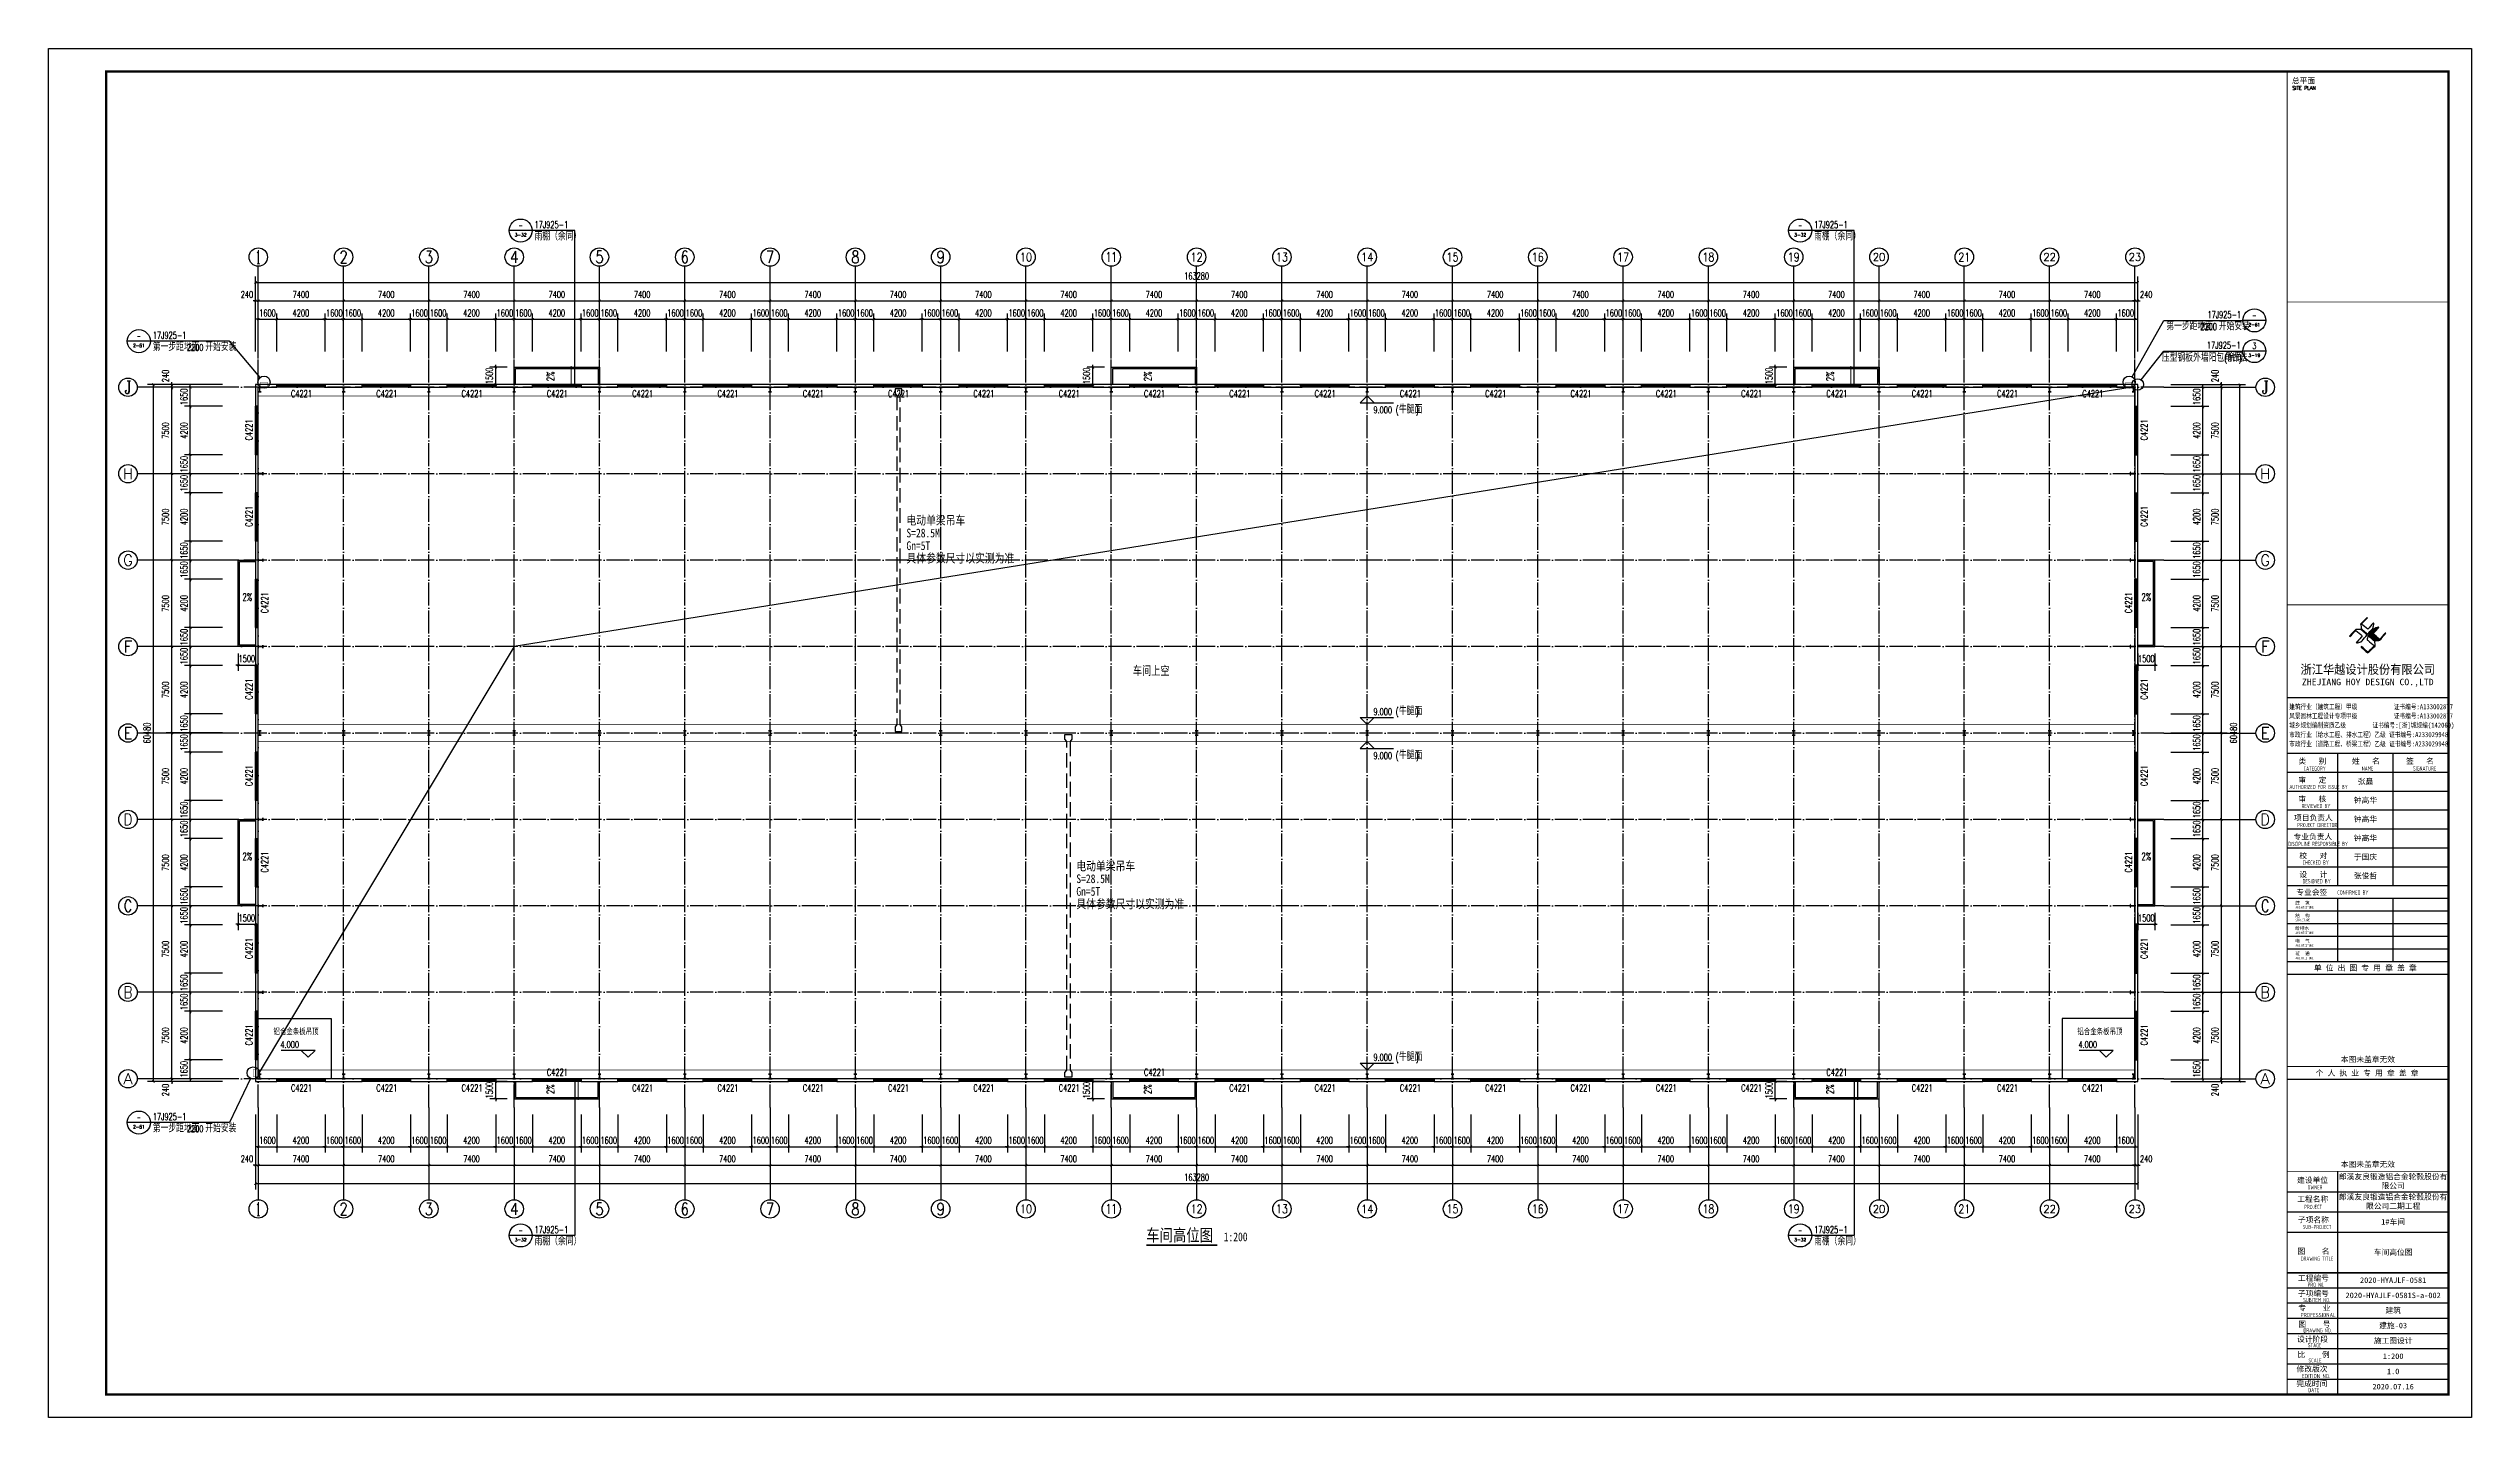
# Model space of a CAD drawing. Extents: x 13276711 to 13543385, y -848943 to -68012.
# Drawn here: x 13328185 to 13538385, y -442843 to -324043 of the extents above; entities that cross this region are included whole.
import ezdxf
from ezdxf.enums import TextEntityAlignment as Align

# ---------------------------------------------------------------- set-up
doc = ezdxf.new("R2010")
doc.units = 0
doc.header["$LTSCALE"] = 1000
doc.header["$MEASUREMENT"] = 0
doc.linetypes.add('DASH', pattern=[0.35, 0.25, -0.1])
doc.linetypes.add('DOTE', pattern=[2.42, 2, -0.2, 0.02, -0.2])
for name, color, linetype in [('AXIS', 3, 'Continuous'), ('AXIS_TEXT', 7, 'Continuous'), ('COLUMN', 2, 'Continuous'), ('DIM_ELEV', 3, 'Continuous'), ('DIM_IDEN', 3, 'Continuous'), ('DIM_LEAD', 3, 'Continuous'), ('DIM_SYMB', 3, 'Continuous'), ('DOTE', 1, 'DOTE'), ('PUB_DIM', 3, 'Continuous'), ('PUB_TEXT', 7, 'Continuous'), ('PUB_TITLE', 4, 'Continuous'), ('TK', 4, 'Continuous'), ('WALL-PARAPET', 6, 'Continuous'), ('WINDOW', 4, 'Continuous'), ('WINDOW_TEXT', 7, 'Continuous')]:
    doc.layers.add(name, color=color, linetype=linetype)
doc.styles.add('-宋体', font='', dxfattribs={"width": 0.8})
doc.styles.add('_TCH_AXIS', font='COMPLEX', dxfattribs={"bigfont": 'GBCBIG'})
doc.styles.add('_TCH_DIM', font='SIMPLEX', dxfattribs={"bigfont": 'GBCBIG'})
doc.styles.add('_TCH_DIM_T3', font='SIMPLEX', dxfattribs={"width": 0.705882, "bigfont": 'GBCBIG'})
doc.styles.add('_TCH_LABEL', font='COMPLEX', dxfattribs={"bigfont": 'GBCBIG'})
doc.styles.add('_TCH_WINDOW', font='SIMPLEX', dxfattribs={"height": 3.5, "bigfont": 'GBCBIG'})
doc.styles.add('COMPLEX', font='COMPLEX')
doc.styles.add('HT', font='simhei.ttf', dxfattribs={"width": 0.8})
doc.styles.add('ROMANS', font='romans', dxfattribs={"width": 0.65, "height": 231.275})
doc.styles.add('TK-LG-B', font='', dxfattribs={"width": 0.75})
doc.styles.add('TSSD_REIN', font='tssdeng.shx', dxfattribs={"width": 0.7, "bigfont": 'tssdchn.shx'})
doc.styles.add('YAYA', font='', dxfattribs={"width": 0.8, "height": 1})
doc.styles.add('图签宋体', font='', dxfattribs={"height": 300})
doc.styles.add('图签黑体', font='simhei.ttf', dxfattribs={"height": 550})
doc.styles.add('宋体', font='', dxfattribs={"width": 0.8})
doc.styles.get('-宋体').set_extended_font_data('SimSun')
doc.styles.get('TK-LG-B').set_extended_font_data('SimSun')
doc.styles.get('YAYA').set_extended_font_data('SimSun')
doc.styles.get('图签宋体').set_extended_font_data('NSimSun')
doc.styles.get('宋体').set_extended_font_data('SimSun')
doc.dimstyles.new('_TCH_ARCH&&200', dxfattribs={"dimtxt": 595, "dimasz": 200, "dimexe": 500, "dimexo": 600, "dimgap": 252.5, "dimtad": 1, "dimdec": 0, "dimzin": 0, "dimdsep": 46, "dimtxsty": '_TCH_DIM_T3', "dimblk": 'ARCHTICK', "dimcen": 0.09, "dimclrt": 7, "dimazin": 2, "dimtfac": 1, "dimtdec": 0, "dimtix": 1, "dimtmove": 2, "dimatfit": 3, "dimfxl": 0, "dimtolj": 1, "dimtzin": 0, "dimarcsym": 0})

msp = doc.modelspace()

# ---------------------------------------------------------------- texts
at = {"layer": 'PUB_TEXT'}
for s, height, style, p, p2 in [('3-32', 272.78, '_TCH_DIM', (13368626.3, -340348.5), (13369665.4, -340348.5)), ('3-32', 272.78, '_TCH_DIM', (13479626.3, -340348.5), (13480665.4, -340348.5)), ('2-61', 297.49, '_TCH_DIM', (13519041.5, -348167.3), (13520047.3, -348167.3)), ('2-61', 297.49, '_TCH_DIM', (13335522.4, -349967.3), (13336528.2, -349967.3)), ('3-19', 275.36, '_TCH_LABEL', (13519026.5, -350810.9), (13520062.3, -350810.9)), ('3', 522, '_TCH_LABEL', (13519370.4, -350118.5), (13519718.4, -350118.5)), ('2-61', 297.49, '_TCH_DIM', (13335522.4, -417767.3), (13336528.2, -417767.3)), ('3-32', 272.78, '_TCH_DIM', (13368626.3, -427548.5), (13369665.4, -427548.5)), ('3-32', 272.78, '_TCH_DIM', (13479626.3, -427548.5), (13480665.4, -427548.5))]:
    msp.add_text(s, height=height, dxfattribs=dict(at, style=style)).set_placement(p, p2, align=Align.FIT)
at = {"layer": 'PUB_TEXT', "style": '_TCH_DIM', "width": 0.777778}
for p, p2 in [((13368971.9, -339658), (13369319.9, -339658)), ((13479971.9, -339658), (13480319.9, -339658)), ((13519370.4, -347458), (13519718.4, -347458)), ((13335851.3, -349258), (13336199.3, -349258)), ((13335851.3, -417058), (13336199.3, -417058)), ((13368971.9, -426858), (13369319.9, -426858)), ((13479971.9, -426858), (13480319.9, -426858))]:
    msp.add_text('-', height=522, dxfattribs=at).set_placement(p, p2, align=Align.FIT)
at = {"layer": 'PUB_TEXT'}
for s, height, style, p in [('雨棚（余同）', 675.18, '_TCH_DIM', (13370355.9, -340686.1)), ('雨棚（余同）', 675.18, '_TCH_DIM', (13481355.9, -340686.1)), ('第一步距地面', 675.18, '_TCH_DIM', (13511908.9, -348486.1)), ('开始安装', 675.18, '_TCH_DIM', (13516457.8, -348486.1)), ('第一步距地面', 675.18, '_TCH_DIM', (13337235.3, -350286.1)), ('开始安装', 675.18, '_TCH_DIM', (13341784.2, -350286.1)), ('压型钢板外墙阳包角做法', 675.177, '_TCH_LABEL', (13511525, -351221.9)), ('余同', 675.18, '_TCH_LABEL', (13517211.4, -351221.9)), ('牛腿面', 675.18, '_TCH_DIM', (13445341.8, -355703.1)), ('牛腿面', 675.18, '_TCH_DIM', (13445341.8, -381883.1)), ('牛腿面', 675.18, '_TCH_DIM', (13445341.8, -385703.1)), ('牛腿面', 675.18, '_TCH_DIM', (13445341.8, -411883.1)), ('第一步距地面', 675.18, '_TCH_DIM', (13337235.3, -418086.1)), ('开始安装', 675.18, '_TCH_DIM', (13341784.2, -418086.1)), ('雨棚（余同）', 675.18, '_TCH_DIM', (13370355.9, -427886.1)), ('雨棚（余同）', 675.18, '_TCH_DIM', (13481355.9, -427886.1))]:
    msp.add_text(s, height=height, dxfattribs=dict(at, style=style)).set_placement(p)
for s, height, style, width, p in [('17J925-1', 595, '_TCH_DIM', 0.705882, (13370355.9, -339633.1)), ('17J925-1', 595, '_TCH_DIM', 0.705882, (13481355.9, -339633.1)), ('17J925-1', 595, '_TCH_DIM', 0.705882, (13337235.3, -349233.1)), ('2200', 595, '_TCH_DIM', 0.705882, (13514857.8, -348486.1)), ('17J925-1', 595, '_TCH_DIM', 0.705882, (13515474.4, -347433.1)), ('2200', 595, '_TCH_DIM', 0.705882, (13340184.2, -350286.1)), ('17J925-1', 595, '_TCH_LABEL', 0.705882, (13515434.4, -350093.6)), ('(', 595, '_TCH_LABEL', 0.705882, (13516931.4, -351221.9)), (')', 595, '_TCH_LABEL', 0.705882, (13518194.4, -351221.9)), ('9.000', 595, '_TCH_DIM', 0.705882, (13443121.8, -355703.1)), ('(', 595, '_TCH_DIM', 0.705882, (13445061.8, -355703.1)), (')', 595, '_TCH_DIM', 0.705882, (13446816.3, -355703.1)), ('S=28.5M', 759.49, '宋体', 0.8, (13402614.5, -366467.1)), ('电动单梁吊车', 759.49, '宋体', 0.8, (13402614.5, -365367.1)), ('具体参数尺寸以实测为准', 759.494, '宋体', 0.8, (13402614.5, -368656.3)), ('Gn=5T', 759.49, '宋体', 0.8, (13402614.5, -367567.1)), ('2%%%', 637.5, '_TCH_DIM', 0.705882, (13345007.7, -371968.1)), ('2%%%', 637.5, '_TCH_DIM', 0.705882, (13509747.7, -371968.1)), ('车间上空', 759.49, 'TK-LG-B', 0.75, (13422255.5, -378412.9)), ('9.000', 595, '_TCH_DIM', 0.705882, (13443121.8, -381883.1)), ('(', 595, '_TCH_DIM', 0.705882, (13445061.8, -381883.1)), (')', 595, '_TCH_DIM', 0.705882, (13446816.3, -381883.1)), ('9.000', 595, '_TCH_DIM', 0.705882, (13443121.8, -385703.1)), ('(', 595, '_TCH_DIM', 0.705882, (13445061.8, -385703.1)), (')', 595, '_TCH_DIM', 0.705882, (13446816.3, -385703.1)), ('2%%%', 637.5, '_TCH_DIM', 0.705882, (13345007.7, -394468.1)), ('电动单梁吊车', 759.49, '宋体', 0.8, (13417355.2, -395367.1)), ('2%%%', 637.5, '_TCH_DIM', 0.705882, (13509747.7, -394468.1)), ('Gn=5T', 759.49, '宋体', 0.8, (13417355.2, -397567.1)), ('S=28.5M', 759.49, '宋体', 0.8, (13417355.2, -396467.1)), ('具体参数尺寸以实测为准', 759.494, '宋体', 0.8, (13417355.2, -398656.3)), ('铝合金条板吊顶', 531.65, 'TK-LG-B', 0.75, (13347705.5, -409598.3)), ('铝合金条板吊顶', 531.65, 'TK-LG-B', 0.75, (13504185.5, -409598.3)), ('4.000', 595, '_TCH_DIM', 0.705882, (13348298.1, -410775.5)), ('9.000', 595, '_TCH_DIM', 0.705882, (13443121.8, -411883.1)), ('(', 595, '_TCH_DIM', 0.705882, (13445061.8, -411883.1)), (')', 595, '_TCH_DIM', 0.705882, (13446816.3, -411883.1)), ('4.000', 595, '_TCH_DIM', 0.705882, (13504284.9, -410775.5)), ('17J925-1', 595, '_TCH_DIM', 0.705882, (13337235.3, -417033.1)), ('2200', 595, '_TCH_DIM', 0.705882, (13340184.2, -418086.1)), ('17J925-1', 595, '_TCH_DIM', 0.705882, (13370355.9, -426833.1)), ('车间高位图', 1063.29, 'YAYA', 0.8, (13423411.4, -427543.1)), ('17J925-1', 595, '_TCH_DIM', 0.705882, (13481355.9, -426833.1)), ('1:200', 759.49, 'YAYA', 0.8, (13430139.7, -427543.1))]:
    msp.add_text(s, height=height, dxfattribs=dict(at, style=style, width=width)).set_placement(p)
at = {"layer": 'PUB_TEXT', "style": '_TCH_DIM', "width": 0.705882}
for p in [(13372059.8, -352920.2), (13423859.8, -352920.2), (13483059.8, -352920.2), (13372059.8, -414780.2), (13423859.8, -414780.2), (13483059.8, -414780.2)]:
    msp.add_text('2%%%', height=637.5, rotation=90, dxfattribs=at).set_placement(p)

# ---------------------------------------------------------------- blocks, each defined once
blk = doc.blocks.new('A$C797E1D2B')
at = {"layer": 'COLUMN'}
h = blk.add_hatch(color=256, dxfattribs=at)
h.paths.add_polyline_path([(125, 400), (250, 400), (250, 388), (130, 388), (130, 200), (125, 200)])
h.paths.add_polyline_path([(0, 400), (125, 400), (125, 200), (120, 200), (120, 388), (0, 388)])
h.paths.add_polyline_path([(0, 12), (120, 12), (120, 200), (125, 200), (125, 0), (0, 0)])
h.paths.add_polyline_path([(125, 200), (130, 200), (130, 12), (250, 12), (250, 0), (125, 0)])
blk.add_lwpolyline([(250, 0), (250, 12), (130, 12), (130, 388), (250, 388), (250, 400), (0, 400), (0, 388), (120, 388), (120, 12), (0, 12), (0, 0)], close=True, dxfattribs=at)
blk = doc.blocks.new('A$C053D6479')
at = {"layer": 'PUB_TITLE'}
h = blk.add_hatch(color=256, dxfattribs=at)
h.dxf.hatch_style = 1
edge = h.paths.add_edge_path()
edge.add_spline(control_points=[(1026, 827), (1105, 920), (1188, 1008), (1266, 1102)], knot_values=[13, 13, 13, 13, 14, 14, 14, 14], degree=3, periodic=0)
edge.add_spline(control_points=[(1266, 1102), (1258, 1111), (1249, 1119), (1239, 1116)], knot_values=[12, 12, 12, 12, 13, 13, 13, 13], degree=3, periodic=0)
edge.add_spline(control_points=[(1239, 1116), (1210, 1107), (1179, 1092), (1144, 1077)], knot_values=[11, 11, 11, 11, 12, 12, 12, 12], degree=3, periodic=0)
edge.add_spline(control_points=[(1144, 1077), (1109, 1063), (1069, 1053), (1047, 1038)], knot_values=[10, 10, 10, 10, 11, 11, 11, 11], degree=3, periodic=0)
edge.add_spline(control_points=[(1047, 1038), (1028, 1026), (1007, 992), (991, 972)], knot_values=[9, 9, 9, 9, 10, 10, 10, 10], degree=3, periodic=0)
edge.add_spline(control_points=[(991, 972), (942, 913), (899, 868), (849, 810)], knot_values=[8, 8, 8, 8, 9, 9, 9, 9], degree=3, periodic=0)
edge.add_spline(control_points=[(849, 810), (842, 801), (822, 776), (822, 775)], knot_values=[7, 7, 7, 7, 8, 8, 8, 8], degree=3, periodic=0)
edge.add_spline(control_points=[(822, 775), (823, 771), (848, 752), (859, 744)], knot_values=[6, 6, 6, 6, 7, 7, 7, 7], degree=3, periodic=0)
edge.add_spline(control_points=[(859, 744), (949, 670), (1035, 592), (1122, 521)], knot_values=[5, 5, 5, 5, 6, 6, 6, 6], degree=3, periodic=0)
edge.add_spline(control_points=[(1122, 521), (1153, 527), (1185, 530), (1217, 533)], knot_values=[4, 4, 4, 4, 5, 5, 5, 5], degree=3, periodic=0)
edge.add_spline(control_points=[(1217, 533), (1246, 535), (1293, 532), (1316, 542)], knot_values=[3, 3, 3, 3, 4, 4, 4, 4], degree=3, periodic=0)
edge.add_spline(control_points=[(1316, 542), (1327, 547), (1338, 565), (1349, 579)], knot_values=[2, 2, 2, 2, 3, 3, 3, 3], degree=3, periodic=0)
edge.add_spline(control_points=[(1349, 579), (1423, 670), (1507, 759), (1572, 848)], knot_values=[1, 1, 1, 1, 2, 2, 2, 2], degree=3, periodic=0)
edge.add_spline(control_points=[(1572, 848), (1564, 852), (1561, 861), (1551, 862)], knot_values=[0, 0, 0, 0, 1, 1, 1, 1], degree=3, periodic=0)
edge.add_spline(control_points=[(1551, 862), (1469, 769), (1393, 671), (1310, 579)], knot_values=[15, 15, 15, 15, 16, 16, 16, 16], degree=3, periodic=0)
edge.add_spline(control_points=[(1310, 579), (1216, 662), (1118, 742), (1026, 827)], knot_values=[14, 14, 14, 14, 15, 15, 15, 15], degree=3, periodic=0)
at = {"layer": 'TK'}
for points, knots in [([(1031, 1298), (1066, 1286), (1054, 1262), (1045, 1224), (1036, 1188), (1031, 1158), (1024, 1121), (1020, 1104), (1017, 1085), (1012, 1071), (1004, 1052), (976, 1026), (956, 1003), (906, 946), (866, 899), (814, 839), (806, 829), (789, 806), (787, 806), (777, 804), (728, 856), (719, 864), (651, 922), (580, 978), (514, 1036), (509, 1106), (488, 1176), (479, 1247), (570, 1343), (663, 1436), (758, 1526), (764, 1523), (768, 1518), (774, 1515), (693, 1422), (599, 1343), (520, 1249), (607, 1171), (698, 1096), (789, 1021), (874, 1109), (950, 1206), (1031, 1298)], [0, 0, 0, 0, 1, 1, 1, 2, 2, 2, 3, 3, 3, 4, 4, 4, 5, 5, 5, 6, 6, 6, 7, 7, 7, 8, 8, 8, 9, 9, 9, 10, 10, 10, 11, 11, 11, 12, 12, 12, 13, 13, 13, 14, 14, 14, 14]), ([(1551, 862), (1561, 861), (1564, 852), (1572, 848), (1507, 759), (1423, 670), (1349, 579), (1338, 565), (1327, 547), (1316, 542), (1293, 532), (1246, 535), (1217, 533), (1185, 530), (1153, 527), (1122, 521), (1035, 592), (949, 670), (859, 744), (848, 752), (823, 771), (822, 775), (822, 776), (842, 801), (849, 810), (899, 868), (942, 913), (991, 972), (1007, 992), (1028, 1026), (1047, 1038), (1069, 1053), (1109, 1063), (1144, 1077), (1179, 1092), (1210, 1107), (1239, 1116), (1249, 1119), (1258, 1111), (1266, 1102), (1188, 1008), (1105, 920), (1026, 827), (1118, 742), (1216, 662), (1310, 579), (1393, 671), (1469, 769), (1551, 862)], [0, 0, 0, 0, 1, 1, 1, 2, 2, 2, 3, 3, 3, 4, 4, 4, 5, 5, 5, 6, 6, 6, 7, 7, 7, 8, 8, 8, 9, 9, 9, 10, 10, 10, 11, 11, 11, 12, 12, 12, 13, 13, 13, 14, 14, 14, 15, 15, 15, 16, 16, 16, 16]), ([(555, 949), (624, 891), (699, 833), (760, 773), (689, 691), (614, 604), (539, 517), (529, 505), (516, 487), (506, 482), (492, 475), (469, 472), (452, 467), (416, 456), (383, 448), (342, 438), (323, 433), (297, 422), (293, 440), (291, 452), (313, 470), (322, 480), (400, 566), (477, 652), (553, 736), (460, 815), (366, 894), (270, 970), (183, 883), (101, 791), (16, 703), (-18, 714), (9, 735), (28, 755), (103, 838), (192, 930), (266, 1005), (319, 1009), (387, 1005), (442, 1007), (456, 1008), (472, 1011), (485, 1007), (507, 1000), (534, 967), (555, 949)], [0, 0, 0, 0, 1, 1, 1, 2, 2, 2, 3, 3, 3, 4, 4, 4, 5, 5, 5, 6, 6, 6, 7, 7, 7, 8, 8, 8, 9, 9, 9, 10, 10, 10, 11, 11, 11, 12, 12, 12, 13, 13, 13, 14, 14, 14, 15, 15, 15, 15]), ([(1097, 490), (1100, 425), (1106, 361), (1107, 294), (1018, 207), (925, 121), (830, 33), (818, 21), (800, 0), (787, 0), (768, -1), (725, 49), (712, 60), (662, 103), (616, 143), (568, 186), (545, 207), (518, 224), (499, 250), (501, 259), (511, 261), (516, 267), (609, 192), (696, 111), (785, 33), (883, 118), (977, 208), (1070, 298), (992, 373), (892, 456), (803, 534), (791, 544), (768, 561), (766, 569), (761, 588), (776, 634), (780, 655), (785, 690), (788, 721), (795, 746), (897, 661), (998, 576), (1097, 490)], [0, 0, 0, 0, 1, 1, 1, 2, 2, 2, 3, 3, 3, 4, 4, 4, 5, 5, 5, 6, 6, 6, 7, 7, 7, 8, 8, 8, 9, 9, 9, 10, 10, 10, 11, 11, 11, 12, 12, 12, 13, 13, 13, 14, 14, 14, 14])]:
    blk.add_open_spline(points, degree=3, knots=knots, dxfattribs=at)
blk = doc.blocks.new('GeYuanFrame_77864667', base_point=(20.1, 4.5))
at = {"layer": 'PUB_TITLE'}
for points in [[(1013.1, 235.3), (1013.1, 292.7)], [(1037.1, 235.3), (1037.1, 292.7)], [(1013.1, 202.3), (1013.1, 229.8)], [(1037.1, 202.3), (1037.1, 229.8)], [(1013.1, 14.5), (1013.1, 111.3)]]:
    blk.add_lwpolyline(points, dxfattribs=at)
at = {"layer": 'TK'}
for p, q in [((991.1, 316.9), (1061.1, 316.9)), ((991.1, 284.5), (1061.1, 284.5)), ((991.1, 276.3), (1061.1, 276.3)), ((991.1, 268.1), (1061.1, 268.1)), ((991.1, 259.9), (1061.1, 259.9)), ((991.1, 251.7), (1061.1, 251.7)), ((991.1, 243.5), (1061.1, 243.5)), ((991.1, 235.3), (1061.1, 235.3)), ((991.1, 235.3), (1061.1, 235.3)), ((991.1, 102.5), (1061.1, 102.5)), ((991.1, 93.7), (1061.1, 93.7)), ((991.1, 84.9), (1013.1, 84.9)), ((991.1, 84.9), (1061.1, 84.9)), ((991.1, 67.4), (1061.1, 67.4)), ((991.1, 67.3), (1061.1, 67.3)), ((991.1, 60.8), (1061.1, 60.8)), ((991.1, 54.2), (1061.1, 54.2)), ((991.1, 47.6), (1061.1, 47.6)), ((991.1, 41), (1061.1, 41)), ((991.1, 34.4), (1061.1, 34.4)), ((991.1, 27.8), (1061.1, 27.8)), ((991.1, 21.2), (1061.1, 21.2)), ((991.1, 14.5), (1061.1, 14.5))]:
    blk.add_line(p, q, dxfattribs=at)
blk.add_lwpolyline([(20.1, 4.5), (20.1, 598.5), (1071.1, 598.5), (1071.1, 4.5)], close=True, dxfattribs=at)
at = {"layer": 'TK', "const_width": 1}
blk.add_lwpolyline([(45.1, 588.5), (1061.1, 588.5), (1061.1, 14.5), (45.1, 14.5)], close=True, dxfattribs=at)
at = {"layer": 'TK'}
for points, const_width in [([(991.1, 588.5), (991.1, 14.5)], 0.4), ([(991.1, 488.5), (1061.1, 488.5)], 0.35), ([(991.1, 357.1), (1061.1, 357.1)], 0.35), ([(991.1, 292.7), (1061.1, 292.7)], 0.35), ([(991.1, 292.7), (1061.1, 292.7)], 0.35), ([(991.1, 235.3), (1061.1, 235.3)], 0.35), ([(991.1, 202.3), (1061.1, 202.3)], 0.35), ([(991.1, 156.8), (1061.1, 156.8)], 0.35), ([(991.1, 111.3), (1061.1, 111.3)], 0.35), ([(991.1, 67.4), (1061.1, 67.4)], 0.35)]:
    blk.add_lwpolyline(points, dxfattribs=dict(at, const_width=const_width))
for points in [[(991.1, 292.7), (1061.1, 292.7)], [(991.1, 235.3), (1061.1, 235.3)], [(991.1, 229.8), (1061.1, 229.8)], [(991.1, 224.3), (1061.1, 224.3)], [(991.1, 218.8), (1061.1, 218.8)], [(991.1, 213.3), (1061.1, 213.3)], [(991.1, 207.8), (1061.1, 207.8)], [(991.1, 202.3), (1061.1, 202.3)], [(991.1, 196.8), (1061.1, 196.8)], [(991.1, 151.3), (1061.1, 151.3)]]:
    blk.add_lwpolyline(points, dxfattribs=at)
at = {"layer": 'PUB_TITLE', "xscale": 0.01000000000021828, "yscale": 0.01000000000021828, "zscale": 0.01}
blk.add_blockref('A$C053D6479', (1018.2, 336.3), dxfattribs=at)
at = {"layer": 'TK', "style": '图签宋体'}
for s, height, p in [('总平面', 2.4, (993.2, 583.3)), ('类   别', 2.4, (996, 288.1)), ('姓   名', 2.4, (1019.2, 288.1)), ('签   名', 2.4, (1042.7, 288.1)), ('审   定', 2.4, (996, 279.9)), ('审   核', 2.4, (996, 271.7)), ('项目负责人', 2.4, (994.1, 263.5)), ('专业负责人', 2.4, (993.9, 255.3)), ('校   对', 2.4, (996.4, 247.1)), ('专业会签', 2.4, (995.1, 231.2)), ('设   计', 2.4, (996.4, 238.9)), ('建  筑', 1.44, (994.6, 227.1)), ('结  构', 1.44, (994.6, 221.6)), ('给排水', 1.44, (994.6, 216.1)), ('电  气', 1.44, (994.6, 210.6)), ('暖  通', 1.44, (994.6, 205.1)), ('单 位 出 图 专 用 章 盖 章', 2.4, (1002.7, 198.4)), ('本图未盖章无效', 2.4, (1014.4, 158.7)), ('个 人 执 业 专 用 章 盖 章', 2.4, (1003.5, 152.8)), ('本图未盖章无效', 2.4, (1014.4, 113.2)), ('建设单位', 2.4, (995.4, 106.3)), ('工程名称', 2.4, (995.5, 98.1)), ('子项名称', 2.4, (995.8, 89.1)), ('图    名', 2.4, (995.6, 75.5)), ('工程编号', 2.4, (995.8, 63.8)), ('子项编号', 2.4, (995.8, 57.2)), ('专    业', 2.4, (996, 50.9)), ('图    号', 2.4, (996, 43.8)), ('设计阶段', 2.4, (995.4, 37.3)), ('比    例', 2.4, (995.6, 30.6)), ('修改版次', 2.4, (995.2, 24.4)), ('完成时间', 2.4, (995.1, 18))]:
    blk.add_text(s, height=height, dxfattribs=at).set_placement(p)
at = {"layer": 'TK'}
for s, height, style, width, p in [('SITE PLAN', 1.7, 'ROMANS', 0.76, (993.4, 580.5)), ('建筑行业（建筑工程）甲级           证书编号:A133002877', 2.2, '-宋体', 0.8, (992, 311.8)), ('风景园林工程设计专项甲级           证书编号:A133002877', 2.2, '-宋体', 0.8, (992, 307.8)), ('城乡规划编制资质乙级        证书编号:[浙]城规编(142069)', 2.2, '-宋体', 0.8, (992, 303.8)), ('市政行业（给水工程、排水工程）乙级 证书编号:A233029948', 2.2, '-宋体', 0.8, (992, 299.7)), ('市政行业（道路工程、桥梁工程）乙级 证书编号:A233029948', 2.2, '-宋体', 0.8, (992, 295.7)), ('CATEGORY', 1.8, 'TSSD_REIN', 0.7, (998.3, 285.2)), ('NAME', 1.8, 'TSSD_REIN', 0.7, (1023.5, 285.2)), ('SIGNATURE', 1.8, 'TSSD_REIN', 0.7, (1045.7, 285.2)), ('AUTHORIZED FOR ISSUE BY', 1.8, 'TSSD_REIN', 0.7, (992.1, 277.2)), ('REVIEWED BY', 1.8, 'TSSD_REIN', 0.7, (997.4, 268.9)), ('DISCIPLINE RESPONSIBLE BY', 1.8, 'TSSD_REIN', 0.7, (991.6, 252.5)), ('PROJECT DIRECTOR', 1.8, 'TSSD_REIN', 0.7, (995.5, 260.7)), ('CHECKED BY', 1.8, 'TSSD_REIN', 0.7, (997.8, 244.4)), ('DESIGNED BY', 1.8, 'TSSD_REIN', 0.7, (997.8, 236.3)), ('CONFIRMED BY', 1.8, 'TSSD_REIN', 0.7, (1012.9, 231.4)), ('ARCHITECTURE', 1.08, 'TSSD_REIN', 0.7, (994.7, 225.3)), ('STRUCTURE', 1.08, 'TSSD_REIN', 0.7, (994.7, 219.8)), ('ARCHITECTURE', 1.08, 'TSSD_REIN', 0.7, (994.7, 214.3)), ('ARCHITECTURE', 1.08, 'TSSD_REIN', 0.7, (994.7, 208.8)), ('ARCHITECTURE', 1.08, 'TSSD_REIN', 0.7, (994.7, 203.3)), ('OWNER', 1.8, 'TSSD_REIN', 0.7, (1000, 103.5)), ('PROJECT', 1.8, 'TSSD_REIN', 0.7, (998.5, 95)), ('SUB-PROJECT', 1.8, 'TSSD_REIN', 0.7, (997.9, 86.3)), ('DRAWING TITLE', 1.8, 'TSSD_REIN', 0.7, (997, 72.5)), ('SUBITEM NO.', 1.8, 'TSSD_REIN', 0.7, (998.1, 54.6)), ('PRO N0.', 1.8, 'TSSD_REIN', 0.7, (1000, 61.2)), ('PROFESSIONAL', 1.8, 'TSSD_REIN', 0.8, (996.9, 48.1)), ('DRAWING NO.', 1.8, 'TSSD_REIN', 0.7, (998.2, 41.4)), ('STAGE', 1.8, 'TSSD_REIN', 0.7, (1000.1, 35)), ('EDITION NO.', 1.8, 'TSSD_REIN', 0.8, (997.5, 21.6)), ('SCALE', 1.8, 'TSSD_REIN', 0.7, (1000.4, 28.4)), ('DATE', 1.8, 'TSSD_REIN', 0.7, (1000.3, 15.5))]:
    blk.add_text(s, height=height, dxfattribs=dict(at, style=style, width=width)).set_placement(p)
for s, height, style, width, p in [('浙江华越设计股份有限公司', 3.96, 'HT', 0.9, (1026.1, 329.2)), ('ZHEJIANG HOY DESIGN CO.,LTD', 2.8, '图签黑体', 1.11, (1026.1, 323.3))]:
    blk.add_text(s, height=height, dxfattribs=dict(at, style=style, width=width)).set_placement(p, align=Align.MIDDLE)
at = {"layer": 'TK', "char_height": 2.4, "attachment_point": 5, "style": '图签宋体'}
for s, insert, width in [('钟高华', (1025.1, 272.2), 24), ('张矗', (1025.1, 280.4), 24), ('钟高华', (1025.1, 264), 24), ('钟高华', (1025.1, 255.8), 24), ('于国庆', (1025.1, 247.6), 24), ('张俊哲', (1025.1, 239.4), 24), ('郎溪友良锻造铝合金轮毂股份有限公司', (1037.1, 106.9), 48), ('郎溪友良锻造铝合金轮毂股份有限公司二期工程', (1037.1, 98.1), 48), ('1#车间', (1037.1, 89.3), 48), ('车间高位图', (1037.1, 76.1), 48), ('2020-HYAJLF-0581', (1037.1, 64.1), 48), ('2020-HYAJLF-0581S-a-002', (1037.1, 57.5), 48), ('建筑', (1037.1, 50.9), 48), ('建施-03', (1037.1, 44.3), 48), ('施工图设计', (1037.1, 37.7), 48), ('1:200', (1037.1, 31.1), 48), ('1.0', (1037.1, 24.5), 48), ('2020.07.16', (1037.1, 17.9), 48)]:
    blk.add_mtext(s, dxfattribs=dict(at, insert=insert, width=width))
blk = doc.blocks.new('$TCHSYS$WIN2D')
for p, q in [((-0.5, 0.5), (0.5, 0.5)), ((-0.5, 0.5), (-0.5, -0.5)), ((0.5, 0.167), (-0.5, 0.167)), ((0.5, 0.5), (0.5, -0.5)), ((0.5, -0.167), (-0.5, -0.167)), ((-0.5, -0.5), (0.5, -0.5))]:
    blk.add_line(p, q)
blk = doc.blocks.new('_AXISO')
blk.add_circle((0, 0), 0.5)
at = {"layer": 'AXIS_TEXT', "style": 'COMPLEX', "width": 1.041667}
blk.add_attdef('A', text='', height=0.56, dxfattribs=at).set_placement((-0.25, -0.28), (0.25, -0.28), align=Align.FIT)
blk = doc.blocks.new('_ArchTick')
at = {"color": 0, "linetype": 'ByBlock', "const_width": 0.4}
blk.add_lwpolyline([(-0.5, -0.5), (0.5, 0.5)], dxfattribs=at)
blk = doc.blocks.new('*D172')
at = {"layer": 'AXIS', "color": 0, "lineweight": -2}
for p, q in [((13346145, -416543), (13346145, -423043)), ((13509425, -416543), (13509425, -423043)), ((13346145, -422543), (13509425, -422543))]:
    blk.add_line(p, q, dxfattribs=at)
at = {"layer": 'Defpoints', "color": 0}
for p in [(13346145, -415943), (13509425, -415943), (13509425, -422543)]:
    blk.add_point(p, dxfattribs=at)
at = {"layer": 'AXIS', "color": 0, "lineweight": -2, "xscale": 200, "yscale": 200, "zscale": 200, "rotation": 180}
blk.add_blockref('_ArchTick', (13346145, -422543), dxfattribs=at)
at = {"layer": 'AXIS', "color": 0, "lineweight": -2, "xscale": 200, "yscale": 200, "zscale": 200}
blk.add_blockref('_ArchTick', (13509425, -422543), dxfattribs=at)
at = {"layer": 'AXIS', "color": 7, "insert": (13427785, -421993), "char_height": 595, "attachment_point": 5, "style": '_TCH_DIM_T3'}
blk.add_mtext('\\A1;163280', dxfattribs=at)
blk = doc.blocks.new('*D173')
at = {"layer": 'AXIS', "color": 0, "lineweight": -2}
for p, q in [((13346145, -416543), (13346145, -421443)), ((13346385, -416543), (13346385, -421443)), ((13346145, -420943), (13345945, -420943)), ((13346145, -420943), (13346385, -420943)), ((13346385, -420943), (13346585, -420943))]:
    blk.add_line(p, q, dxfattribs=at)
at = {"layer": 'Defpoints', "color": 0}
for p in [(13346145, -415943), (13346385, -415943), (13346385, -420943)]:
    blk.add_point(p, dxfattribs=at)
at = {"layer": 'AXIS', "color": 0, "lineweight": -2, "xscale": 200, "yscale": 200, "zscale": 200}
blk.add_blockref('_ArchTick', (13346145, -420943), dxfattribs=at)
at = {"layer": 'AXIS', "color": 0, "lineweight": -2, "xscale": 200, "yscale": 200, "zscale": 200, "rotation": 180}
blk.add_blockref('_ArchTick', (13346385, -420943), dxfattribs=at)
at = {"layer": 'AXIS', "color": 7, "insert": (13345405, -420393), "char_height": 595, "attachment_point": 5, "style": '_TCH_DIM_T3'}
blk.add_mtext('\\A1;240', dxfattribs=at)
blk = doc.blocks.new('*D174')
at = {"layer": 'AXIS', "color": 0, "lineweight": -2}
for p, q in [((13346385, -416543), (13346385, -421443)), ((13353785, -416543), (13353785, -421443)), ((13346385, -420943), (13353785, -420943))]:
    blk.add_line(p, q, dxfattribs=at)
at = {"layer": 'Defpoints', "color": 0}
for p in [(13346385, -415943), (13353785, -415943), (13353785, -420943)]:
    blk.add_point(p, dxfattribs=at)
at = {"layer": 'AXIS', "color": 0, "lineweight": -2, "xscale": 200, "yscale": 200, "zscale": 200, "rotation": 180}
blk.add_blockref('_ArchTick', (13346385, -420943), dxfattribs=at)
at = {"layer": 'AXIS', "color": 0, "lineweight": -2, "xscale": 200, "yscale": 200, "zscale": 200}
blk.add_blockref('_ArchTick', (13353785, -420943), dxfattribs=at)
at = {"layer": 'AXIS', "color": 7, "insert": (13350085, -420393), "char_height": 595, "attachment_point": 5, "style": '_TCH_DIM_T3'}
blk.add_mtext('\\A1;7400', dxfattribs=at)
blk = doc.blocks.new('*D175')
at = {"layer": 'AXIS', "color": 0, "lineweight": -2}
for p, q in [((13353785, -416543), (13353785, -421443)), ((13361185, -416543), (13361185, -421443)), ((13353785, -420943), (13361185, -420943))]:
    blk.add_line(p, q, dxfattribs=at)
at = {"layer": 'Defpoints', "color": 0}
for p in [(13353785, -415943), (13361185, -415943), (13361185, -420943)]:
    blk.add_point(p, dxfattribs=at)
at = {"layer": 'AXIS', "color": 0, "lineweight": -2, "xscale": 200, "yscale": 200, "zscale": 200, "rotation": 180}
blk.add_blockref('_ArchTick', (13353785, -420943), dxfattribs=at)
at = {"layer": 'AXIS', "color": 0, "lineweight": -2, "xscale": 200, "yscale": 200, "zscale": 200}
blk.add_blockref('_ArchTick', (13361185, -420943), dxfattribs=at)
at = {"layer": 'AXIS', "color": 7, "insert": (13357485, -420393), "char_height": 595, "attachment_point": 5, "style": '_TCH_DIM_T3'}
blk.add_mtext('\\A1;7400', dxfattribs=at)
blk = doc.blocks.new('*D176')
at = {"layer": 'AXIS', "color": 0, "lineweight": -2}
for p, q in [((13361185, -416543), (13361185, -421443)), ((13368585, -416543), (13368585, -421443)), ((13361185, -420943), (13368585, -420943))]:
    blk.add_line(p, q, dxfattribs=at)
at = {"layer": 'Defpoints', "color": 0}
for p in [(13361185, -415943), (13368585, -415943), (13368585, -420943)]:
    blk.add_point(p, dxfattribs=at)
at = {"layer": 'AXIS', "color": 0, "lineweight": -2, "xscale": 200, "yscale": 200, "zscale": 200, "rotation": 180}
blk.add_blockref('_ArchTick', (13361185, -420943), dxfattribs=at)
at = {"layer": 'AXIS', "color": 0, "lineweight": -2, "xscale": 200, "yscale": 200, "zscale": 200}
blk.add_blockref('_ArchTick', (13368585, -420943), dxfattribs=at)
at = {"layer": 'AXIS', "color": 7, "insert": (13364885, -420393), "char_height": 595, "attachment_point": 5, "style": '_TCH_DIM_T3'}
blk.add_mtext('\\A1;7400', dxfattribs=at)
blk = doc.blocks.new('*D177')
at = {"layer": 'AXIS', "color": 0, "lineweight": -2}
for p, q in [((13368585, -416543), (13368585, -421443)), ((13375985, -416543), (13375985, -421443)), ((13368585, -420943), (13375985, -420943))]:
    blk.add_line(p, q, dxfattribs=at)
at = {"layer": 'Defpoints', "color": 0}
for p in [(13368585, -415943), (13375985, -415943), (13375985, -420943)]:
    blk.add_point(p, dxfattribs=at)
at = {"layer": 'AXIS', "color": 0, "lineweight": -2, "xscale": 200, "yscale": 200, "zscale": 200, "rotation": 180}
blk.add_blockref('_ArchTick', (13368585, -420943), dxfattribs=at)
at = {"layer": 'AXIS', "color": 0, "lineweight": -2, "xscale": 200, "yscale": 200, "zscale": 200}
blk.add_blockref('_ArchTick', (13375985, -420943), dxfattribs=at)
at = {"layer": 'AXIS', "color": 7, "insert": (13372285, -420393), "char_height": 595, "attachment_point": 5, "style": '_TCH_DIM_T3'}
blk.add_mtext('\\A1;7400', dxfattribs=at)
blk = doc.blocks.new('*D178')
at = {"layer": 'AXIS', "color": 0, "lineweight": -2}
for p, q in [((13375985, -416543), (13375985, -421443)), ((13383385, -416543), (13383385, -421443)), ((13375985, -420943), (13383385, -420943))]:
    blk.add_line(p, q, dxfattribs=at)
at = {"layer": 'Defpoints', "color": 0}
for p in [(13375985, -415943), (13383385, -415943), (13383385, -420943)]:
    blk.add_point(p, dxfattribs=at)
at = {"layer": 'AXIS', "color": 0, "lineweight": -2, "xscale": 200, "yscale": 200, "zscale": 200, "rotation": 180}
blk.add_blockref('_ArchTick', (13375985, -420943), dxfattribs=at)
at = {"layer": 'AXIS', "color": 0, "lineweight": -2, "xscale": 200, "yscale": 200, "zscale": 200}
blk.add_blockref('_ArchTick', (13383385, -420943), dxfattribs=at)
at = {"layer": 'AXIS', "color": 7, "insert": (13379685, -420393), "char_height": 595, "attachment_point": 5, "style": '_TCH_DIM_T3'}
blk.add_mtext('\\A1;7400', dxfattribs=at)
blk = doc.blocks.new('*D179')
at = {"layer": 'AXIS', "color": 0, "lineweight": -2}
for p, q in [((13383385, -416543), (13383385, -421443)), ((13390785, -416543), (13390785, -421443)), ((13383385, -420943), (13390785, -420943))]:
    blk.add_line(p, q, dxfattribs=at)
at = {"layer": 'Defpoints', "color": 0}
for p in [(13383385, -415943), (13390785, -415943), (13390785, -420943)]:
    blk.add_point(p, dxfattribs=at)
at = {"layer": 'AXIS', "color": 0, "lineweight": -2, "xscale": 200, "yscale": 200, "zscale": 200, "rotation": 180}
blk.add_blockref('_ArchTick', (13383385, -420943), dxfattribs=at)
at = {"layer": 'AXIS', "color": 0, "lineweight": -2, "xscale": 200, "yscale": 200, "zscale": 200}
blk.add_blockref('_ArchTick', (13390785, -420943), dxfattribs=at)
at = {"layer": 'AXIS', "color": 7, "insert": (13387085, -420393), "char_height": 595, "attachment_point": 5, "style": '_TCH_DIM_T3'}
blk.add_mtext('\\A1;7400', dxfattribs=at)
blk = doc.blocks.new('*D180')
at = {"layer": 'AXIS', "color": 0, "lineweight": -2}
for p, q in [((13390785, -416543), (13390785, -421443)), ((13398185, -416543), (13398185, -421443)), ((13390785, -420943), (13398185, -420943))]:
    blk.add_line(p, q, dxfattribs=at)
at = {"layer": 'Defpoints', "color": 0}
for p in [(13390785, -415943), (13398185, -415943), (13398185, -420943)]:
    blk.add_point(p, dxfattribs=at)
at = {"layer": 'AXIS', "color": 0, "lineweight": -2, "xscale": 200, "yscale": 200, "zscale": 200, "rotation": 180}
blk.add_blockref('_ArchTick', (13390785, -420943), dxfattribs=at)
at = {"layer": 'AXIS', "color": 0, "lineweight": -2, "xscale": 200, "yscale": 200, "zscale": 200}
blk.add_blockref('_ArchTick', (13398185, -420943), dxfattribs=at)
at = {"layer": 'AXIS', "color": 7, "insert": (13394485, -420393), "char_height": 595, "attachment_point": 5, "style": '_TCH_DIM_T3'}
blk.add_mtext('\\A1;7400', dxfattribs=at)
blk = doc.blocks.new('*D181')
at = {"layer": 'AXIS', "color": 0, "lineweight": -2}
for p, q in [((13398185, -416543), (13398185, -421443)), ((13405585, -416543), (13405585, -421443)), ((13398185, -420943), (13405585, -420943))]:
    blk.add_line(p, q, dxfattribs=at)
at = {"layer": 'Defpoints', "color": 0}
for p in [(13398185, -415943), (13405585, -415943), (13405585, -420943)]:
    blk.add_point(p, dxfattribs=at)
at = {"layer": 'AXIS', "color": 0, "lineweight": -2, "xscale": 200, "yscale": 200, "zscale": 200, "rotation": 180}
blk.add_blockref('_ArchTick', (13398185, -420943), dxfattribs=at)
at = {"layer": 'AXIS', "color": 0, "lineweight": -2, "xscale": 200, "yscale": 200, "zscale": 200}
blk.add_blockref('_ArchTick', (13405585, -420943), dxfattribs=at)
at = {"layer": 'AXIS', "color": 7, "insert": (13401885, -420393), "char_height": 595, "attachment_point": 5, "style": '_TCH_DIM_T3'}
blk.add_mtext('\\A1;7400', dxfattribs=at)
blk = doc.blocks.new('*D182')
at = {"layer": 'AXIS', "color": 0, "lineweight": -2}
for p, q in [((13405585, -416543), (13405585, -421443)), ((13412985, -416543), (13412985, -421443)), ((13405585, -420943), (13412985, -420943))]:
    blk.add_line(p, q, dxfattribs=at)
at = {"layer": 'Defpoints', "color": 0}
for p in [(13405585, -415943), (13412985, -415943), (13412985, -420943)]:
    blk.add_point(p, dxfattribs=at)
at = {"layer": 'AXIS', "color": 0, "lineweight": -2, "xscale": 200, "yscale": 200, "zscale": 200, "rotation": 180}
blk.add_blockref('_ArchTick', (13405585, -420943), dxfattribs=at)
at = {"layer": 'AXIS', "color": 0, "lineweight": -2, "xscale": 200, "yscale": 200, "zscale": 200}
blk.add_blockref('_ArchTick', (13412985, -420943), dxfattribs=at)
at = {"layer": 'AXIS', "color": 7, "insert": (13409285, -420393), "char_height": 595, "attachment_point": 5, "style": '_TCH_DIM_T3'}
blk.add_mtext('\\A1;7400', dxfattribs=at)
blk = doc.blocks.new('*D183')
at = {"layer": 'AXIS', "color": 0, "lineweight": -2}
for p, q in [((13412985, -416543), (13412985, -421443)), ((13420385, -416543), (13420385, -421443)), ((13412985, -420943), (13420385, -420943))]:
    blk.add_line(p, q, dxfattribs=at)
at = {"layer": 'Defpoints', "color": 0}
for p in [(13412985, -415943), (13420385, -415943), (13420385, -420943)]:
    blk.add_point(p, dxfattribs=at)
at = {"layer": 'AXIS', "color": 0, "lineweight": -2, "xscale": 200, "yscale": 200, "zscale": 200, "rotation": 180}
blk.add_blockref('_ArchTick', (13412985, -420943), dxfattribs=at)
at = {"layer": 'AXIS', "color": 0, "lineweight": -2, "xscale": 200, "yscale": 200, "zscale": 200}
blk.add_blockref('_ArchTick', (13420385, -420943), dxfattribs=at)
at = {"layer": 'AXIS', "color": 7, "insert": (13416685, -420393), "char_height": 595, "attachment_point": 5, "style": '_TCH_DIM_T3'}
blk.add_mtext('\\A1;7400', dxfattribs=at)
blk = doc.blocks.new('*D184')
at = {"layer": 'AXIS', "color": 0, "lineweight": -2}
for p, q in [((13420385, -416543), (13420385, -421443)), ((13427785, -416543), (13427785, -421443)), ((13420385, -420943), (13427785, -420943))]:
    blk.add_line(p, q, dxfattribs=at)
at = {"layer": 'Defpoints', "color": 0}
for p in [(13420385, -415943), (13427785, -415943), (13427785, -420943)]:
    blk.add_point(p, dxfattribs=at)
at = {"layer": 'AXIS', "color": 0, "lineweight": -2, "xscale": 200, "yscale": 200, "zscale": 200, "rotation": 180}
blk.add_blockref('_ArchTick', (13420385, -420943), dxfattribs=at)
at = {"layer": 'AXIS', "color": 0, "lineweight": -2, "xscale": 200, "yscale": 200, "zscale": 200}
blk.add_blockref('_ArchTick', (13427785, -420943), dxfattribs=at)
at = {"layer": 'AXIS', "color": 7, "insert": (13424085, -420393), "char_height": 595, "attachment_point": 5, "style": '_TCH_DIM_T3'}
blk.add_mtext('\\A1;7400', dxfattribs=at)
blk = doc.blocks.new('*D185')
at = {"layer": 'AXIS', "color": 0, "lineweight": -2}
for p, q in [((13427785, -416543), (13427785, -421443)), ((13435185, -416543), (13435185, -421443)), ((13427785, -420943), (13435185, -420943))]:
    blk.add_line(p, q, dxfattribs=at)
at = {"layer": 'Defpoints', "color": 0}
for p in [(13427785, -415943), (13435185, -415943), (13435185, -420943)]:
    blk.add_point(p, dxfattribs=at)
at = {"layer": 'AXIS', "color": 0, "lineweight": -2, "xscale": 200, "yscale": 200, "zscale": 200, "rotation": 180}
blk.add_blockref('_ArchTick', (13427785, -420943), dxfattribs=at)
at = {"layer": 'AXIS', "color": 0, "lineweight": -2, "xscale": 200, "yscale": 200, "zscale": 200}
blk.add_blockref('_ArchTick', (13435185, -420943), dxfattribs=at)
at = {"layer": 'AXIS', "color": 7, "insert": (13431485, -420393), "char_height": 595, "attachment_point": 5, "style": '_TCH_DIM_T3'}
blk.add_mtext('\\A1;7400', dxfattribs=at)
blk = doc.blocks.new('*D186')
at = {"layer": 'AXIS', "color": 0, "lineweight": -2}
for p, q in [((13435185, -416543), (13435185, -421443)), ((13442585, -416543), (13442585, -421443)), ((13435185, -420943), (13442585, -420943))]:
    blk.add_line(p, q, dxfattribs=at)
at = {"layer": 'Defpoints', "color": 0}
for p in [(13435185, -415943), (13442585, -415943), (13442585, -420943)]:
    blk.add_point(p, dxfattribs=at)
at = {"layer": 'AXIS', "color": 0, "lineweight": -2, "xscale": 200, "yscale": 200, "zscale": 200, "rotation": 180}
blk.add_blockref('_ArchTick', (13435185, -420943), dxfattribs=at)
at = {"layer": 'AXIS', "color": 0, "lineweight": -2, "xscale": 200, "yscale": 200, "zscale": 200}
blk.add_blockref('_ArchTick', (13442585, -420943), dxfattribs=at)
at = {"layer": 'AXIS', "color": 7, "insert": (13438885, -420393), "char_height": 595, "attachment_point": 5, "style": '_TCH_DIM_T3'}
blk.add_mtext('\\A1;7400', dxfattribs=at)
blk = doc.blocks.new('*D187')
at = {"layer": 'AXIS', "color": 0, "lineweight": -2}
for p, q in [((13442585, -416543), (13442585, -421443)), ((13449985, -416543), (13449985, -421443)), ((13442585, -420943), (13449985, -420943))]:
    blk.add_line(p, q, dxfattribs=at)
at = {"layer": 'Defpoints', "color": 0}
for p in [(13442585, -415943), (13449985, -415943), (13449985, -420943)]:
    blk.add_point(p, dxfattribs=at)
at = {"layer": 'AXIS', "color": 0, "lineweight": -2, "xscale": 200, "yscale": 200, "zscale": 200, "rotation": 180}
blk.add_blockref('_ArchTick', (13442585, -420943), dxfattribs=at)
at = {"layer": 'AXIS', "color": 0, "lineweight": -2, "xscale": 200, "yscale": 200, "zscale": 200}
blk.add_blockref('_ArchTick', (13449985, -420943), dxfattribs=at)
at = {"layer": 'AXIS', "color": 7, "insert": (13446285, -420393), "char_height": 595, "attachment_point": 5, "style": '_TCH_DIM_T3'}
blk.add_mtext('\\A1;7400', dxfattribs=at)
blk = doc.blocks.new('*D188')
at = {"layer": 'AXIS', "color": 0, "lineweight": -2}
for p, q in [((13449985, -416543), (13449985, -421443)), ((13457385, -416543), (13457385, -421443)), ((13449985, -420943), (13457385, -420943))]:
    blk.add_line(p, q, dxfattribs=at)
at = {"layer": 'Defpoints', "color": 0}
for p in [(13449985, -415943), (13457385, -415943), (13457385, -420943)]:
    blk.add_point(p, dxfattribs=at)
at = {"layer": 'AXIS', "color": 0, "lineweight": -2, "xscale": 200, "yscale": 200, "zscale": 200, "rotation": 180}
blk.add_blockref('_ArchTick', (13449985, -420943), dxfattribs=at)
at = {"layer": 'AXIS', "color": 0, "lineweight": -2, "xscale": 200, "yscale": 200, "zscale": 200}
blk.add_blockref('_ArchTick', (13457385, -420943), dxfattribs=at)
at = {"layer": 'AXIS', "color": 7, "insert": (13453685, -420393), "char_height": 595, "attachment_point": 5, "style": '_TCH_DIM_T3'}
blk.add_mtext('\\A1;7400', dxfattribs=at)
blk = doc.blocks.new('*D189')
at = {"layer": 'AXIS', "color": 0, "lineweight": -2}
for p, q in [((13457385, -416543), (13457385, -421443)), ((13464785, -416543), (13464785, -421443)), ((13457385, -420943), (13464785, -420943))]:
    blk.add_line(p, q, dxfattribs=at)
at = {"layer": 'Defpoints', "color": 0}
for p in [(13457385, -415943), (13464785, -415943), (13464785, -420943)]:
    blk.add_point(p, dxfattribs=at)
at = {"layer": 'AXIS', "color": 0, "lineweight": -2, "xscale": 200, "yscale": 200, "zscale": 200, "rotation": 180}
blk.add_blockref('_ArchTick', (13457385, -420943), dxfattribs=at)
at = {"layer": 'AXIS', "color": 0, "lineweight": -2, "xscale": 200, "yscale": 200, "zscale": 200}
blk.add_blockref('_ArchTick', (13464785, -420943), dxfattribs=at)
at = {"layer": 'AXIS', "color": 7, "insert": (13461085, -420393), "char_height": 595, "attachment_point": 5, "style": '_TCH_DIM_T3'}
blk.add_mtext('\\A1;7400', dxfattribs=at)
blk = doc.blocks.new('*D190')
at = {"layer": 'AXIS', "color": 0, "lineweight": -2}
for p, q in [((13464785, -416543), (13464785, -421443)), ((13472185, -416543), (13472185, -421443)), ((13464785, -420943), (13472185, -420943))]:
    blk.add_line(p, q, dxfattribs=at)
at = {"layer": 'Defpoints', "color": 0}
for p in [(13464785, -415943), (13472185, -415943), (13472185, -420943)]:
    blk.add_point(p, dxfattribs=at)
at = {"layer": 'AXIS', "color": 0, "lineweight": -2, "xscale": 200, "yscale": 200, "zscale": 200, "rotation": 180}
blk.add_blockref('_ArchTick', (13464785, -420943), dxfattribs=at)
at = {"layer": 'AXIS', "color": 0, "lineweight": -2, "xscale": 200, "yscale": 200, "zscale": 200}
blk.add_blockref('_ArchTick', (13472185, -420943), dxfattribs=at)
at = {"layer": 'AXIS', "color": 7, "insert": (13468485, -420393), "char_height": 595, "attachment_point": 5, "style": '_TCH_DIM_T3'}
blk.add_mtext('\\A1;7400', dxfattribs=at)
blk = doc.blocks.new('*D191')
at = {"layer": 'AXIS', "color": 0, "lineweight": -2}
for p, q in [((13472185, -416543), (13472185, -421443)), ((13479585, -416543), (13479585, -421443)), ((13472185, -420943), (13479585, -420943))]:
    blk.add_line(p, q, dxfattribs=at)
at = {"layer": 'Defpoints', "color": 0}
for p in [(13472185, -415943), (13479585, -415943), (13479585, -420943)]:
    blk.add_point(p, dxfattribs=at)
at = {"layer": 'AXIS', "color": 0, "lineweight": -2, "xscale": 200, "yscale": 200, "zscale": 200, "rotation": 180}
blk.add_blockref('_ArchTick', (13472185, -420943), dxfattribs=at)
at = {"layer": 'AXIS', "color": 0, "lineweight": -2, "xscale": 200, "yscale": 200, "zscale": 200}
blk.add_blockref('_ArchTick', (13479585, -420943), dxfattribs=at)
at = {"layer": 'AXIS', "color": 7, "insert": (13475885, -420393), "char_height": 595, "attachment_point": 5, "style": '_TCH_DIM_T3'}
blk.add_mtext('\\A1;7400', dxfattribs=at)
blk = doc.blocks.new('*D192')
at = {"layer": 'AXIS', "color": 0, "lineweight": -2}
for p, q in [((13479585, -416543), (13479585, -421443)), ((13486985, -416543), (13486985, -421443)), ((13479585, -420943), (13486985, -420943))]:
    blk.add_line(p, q, dxfattribs=at)
at = {"layer": 'Defpoints', "color": 0}
for p in [(13479585, -415943), (13486985, -415943), (13486985, -420943)]:
    blk.add_point(p, dxfattribs=at)
at = {"layer": 'AXIS', "color": 0, "lineweight": -2, "xscale": 200, "yscale": 200, "zscale": 200, "rotation": 180}
blk.add_blockref('_ArchTick', (13479585, -420943), dxfattribs=at)
at = {"layer": 'AXIS', "color": 0, "lineweight": -2, "xscale": 200, "yscale": 200, "zscale": 200}
blk.add_blockref('_ArchTick', (13486985, -420943), dxfattribs=at)
at = {"layer": 'AXIS', "color": 7, "insert": (13483285, -420393), "char_height": 595, "attachment_point": 5, "style": '_TCH_DIM_T3'}
blk.add_mtext('\\A1;7400', dxfattribs=at)
blk = doc.blocks.new('*D193')
at = {"layer": 'AXIS', "color": 0, "lineweight": -2}
for p, q in [((13486985, -416543), (13486985, -421443)), ((13494385, -416543), (13494385, -421443)), ((13486985, -420943), (13494385, -420943))]:
    blk.add_line(p, q, dxfattribs=at)
at = {"layer": 'Defpoints', "color": 0}
for p in [(13486985, -415943), (13494385, -415943), (13494385, -420943)]:
    blk.add_point(p, dxfattribs=at)
at = {"layer": 'AXIS', "color": 0, "lineweight": -2, "xscale": 200, "yscale": 200, "zscale": 200, "rotation": 180}
blk.add_blockref('_ArchTick', (13486985, -420943), dxfattribs=at)
at = {"layer": 'AXIS', "color": 0, "lineweight": -2, "xscale": 200, "yscale": 200, "zscale": 200}
blk.add_blockref('_ArchTick', (13494385, -420943), dxfattribs=at)
at = {"layer": 'AXIS', "color": 7, "insert": (13490685, -420393), "char_height": 595, "attachment_point": 5, "style": '_TCH_DIM_T3'}
blk.add_mtext('\\A1;7400', dxfattribs=at)
blk = doc.blocks.new('*D194')
at = {"layer": 'AXIS', "color": 0, "lineweight": -2}
for p, q in [((13494385, -416543), (13494385, -421443)), ((13501785, -416543), (13501785, -421443)), ((13494385, -420943), (13501785, -420943))]:
    blk.add_line(p, q, dxfattribs=at)
at = {"layer": 'Defpoints', "color": 0}
for p in [(13494385, -415943), (13501785, -415943), (13501785, -420943)]:
    blk.add_point(p, dxfattribs=at)
at = {"layer": 'AXIS', "color": 0, "lineweight": -2, "xscale": 200, "yscale": 200, "zscale": 200, "rotation": 180}
blk.add_blockref('_ArchTick', (13494385, -420943), dxfattribs=at)
at = {"layer": 'AXIS', "color": 0, "lineweight": -2, "xscale": 200, "yscale": 200, "zscale": 200}
blk.add_blockref('_ArchTick', (13501785, -420943), dxfattribs=at)
at = {"layer": 'AXIS', "color": 7, "insert": (13498085, -420393), "char_height": 595, "attachment_point": 5, "style": '_TCH_DIM_T3'}
blk.add_mtext('\\A1;7400', dxfattribs=at)
blk = doc.blocks.new('*D195')
at = {"layer": 'AXIS', "color": 0, "lineweight": -2}
for p, q in [((13501785, -416543), (13501785, -421443)), ((13509185, -416543), (13509185, -421443)), ((13501785, -420943), (13509185, -420943))]:
    blk.add_line(p, q, dxfattribs=at)
at = {"layer": 'Defpoints', "color": 0}
for p in [(13501785, -415943), (13509185, -415943), (13509185, -420943)]:
    blk.add_point(p, dxfattribs=at)
at = {"layer": 'AXIS', "color": 0, "lineweight": -2, "xscale": 200, "yscale": 200, "zscale": 200, "rotation": 180}
blk.add_blockref('_ArchTick', (13501785, -420943), dxfattribs=at)
at = {"layer": 'AXIS', "color": 0, "lineweight": -2, "xscale": 200, "yscale": 200, "zscale": 200}
blk.add_blockref('_ArchTick', (13509185, -420943), dxfattribs=at)
at = {"layer": 'AXIS', "color": 7, "insert": (13505485, -420393), "char_height": 595, "attachment_point": 5, "style": '_TCH_DIM_T3'}
blk.add_mtext('\\A1;7400', dxfattribs=at)
blk = doc.blocks.new('*D196')
at = {"layer": 'AXIS', "color": 0, "lineweight": -2}
for p, q in [((13509185, -416543), (13509185, -421443)), ((13509425, -416543), (13509425, -421443)), ((13509185, -420943), (13508985, -420943)), ((13509185, -420943), (13509425, -420943)), ((13509425, -420943), (13509625, -420943))]:
    blk.add_line(p, q, dxfattribs=at)
at = {"layer": 'Defpoints', "color": 0}
for p in [(13509185, -415943), (13509425, -415943), (13509425, -420943)]:
    blk.add_point(p, dxfattribs=at)
at = {"layer": 'AXIS', "color": 0, "lineweight": -2, "xscale": 200, "yscale": 200, "zscale": 200}
blk.add_blockref('_ArchTick', (13509185, -420943), dxfattribs=at)
at = {"layer": 'AXIS', "color": 0, "lineweight": -2, "xscale": 200, "yscale": 200, "zscale": 200, "rotation": 180}
blk.add_blockref('_ArchTick', (13509425, -420943), dxfattribs=at)
at = {"layer": 'AXIS', "color": 7, "insert": (13510165, -420393), "char_height": 595, "attachment_point": 5, "style": '_TCH_DIM_T3'}
blk.add_mtext('\\A1;240', dxfattribs=at)
blk = doc.blocks.new('*D197')
at = {"layer": 'AXIS', "color": 0, "lineweight": -2}
for p, q in [((13343285, -353203), (13336785, -353203)), ((13337285, -413683), (13337285, -353203)), ((13343285, -413683), (13336785, -413683))]:
    blk.add_line(p, q, dxfattribs=at)
at = {"layer": 'Defpoints', "color": 0}
for p in [(13337285, -353203), (13343885, -353203), (13343885, -413683)]:
    blk.add_point(p, dxfattribs=at)
at = {"layer": 'AXIS', "color": 0, "lineweight": -2, "xscale": 200, "yscale": 200, "zscale": 200}
for p, rotation in [((13337285, -353203), 90), ((13337285, -413683), 270)]:
    blk.add_blockref('_ArchTick', p, dxfattribs=dict(at, rotation=rotation))
at = {"layer": 'AXIS', "color": 7, "insert": (13336735, -383443), "char_height": 595, "attachment_point": 5, "rotation": 90, "style": '_TCH_DIM_T3'}
blk.add_mtext('\\A1;60480', dxfattribs=at)
blk = doc.blocks.new('*D198')
at = {"layer": 'AXIS', "color": 0, "lineweight": -2}
for p, q in [((13343285, -413443), (13338385, -413443)), ((13343285, -413683), (13338385, -413683)), ((13338885, -413443), (13338885, -413243)), ((13338885, -413683), (13338885, -413443)), ((13338885, -413683), (13338885, -413883))]:
    blk.add_line(p, q, dxfattribs=at)
at = {"layer": 'Defpoints', "color": 0}
for p in [(13338885, -413443), (13343885, -413443), (13343885, -413683)]:
    blk.add_point(p, dxfattribs=at)
at = {"layer": 'AXIS', "color": 0, "lineweight": -2, "xscale": 200, "yscale": 200, "zscale": 200}
for p, rotation in [((13338885, -413443), 270), ((13338885, -413683), 90)]:
    blk.add_blockref('_ArchTick', p, dxfattribs=dict(at, rotation=rotation))
at = {"layer": 'AXIS', "color": 7, "insert": (13338335, -414423), "char_height": 595, "attachment_point": 5, "rotation": 90, "style": '_TCH_DIM_T3'}
blk.add_mtext('\\A1;240', dxfattribs=at)
blk = doc.blocks.new('*D199')
at = {"layer": 'AXIS', "color": 0, "lineweight": -2}
for p, q in [((13343285, -405943), (13338385, -405943)), ((13338885, -413443), (13338885, -405943)), ((13343285, -413443), (13338385, -413443))]:
    blk.add_line(p, q, dxfattribs=at)
at = {"layer": 'Defpoints', "color": 0}
for p in [(13338885, -405943), (13343885, -405943), (13343885, -413443)]:
    blk.add_point(p, dxfattribs=at)
at = {"layer": 'AXIS', "color": 0, "lineweight": -2, "xscale": 200, "yscale": 200, "zscale": 200}
for p, rotation in [((13338885, -405943), 90), ((13338885, -413443), 270)]:
    blk.add_blockref('_ArchTick', p, dxfattribs=dict(at, rotation=rotation))
at = {"layer": 'AXIS', "color": 7, "insert": (13338335, -409693), "char_height": 595, "attachment_point": 5, "rotation": 90, "style": '_TCH_DIM_T3'}
blk.add_mtext('\\A1;7500', dxfattribs=at)
blk = doc.blocks.new('*D200')
at = {"layer": 'AXIS', "color": 0, "lineweight": -2}
for p, q in [((13343285, -398443), (13338385, -398443)), ((13338885, -405943), (13338885, -398443)), ((13343285, -405943), (13338385, -405943))]:
    blk.add_line(p, q, dxfattribs=at)
at = {"layer": 'Defpoints', "color": 0}
for p in [(13338885, -398443), (13343885, -398443), (13343885, -405943)]:
    blk.add_point(p, dxfattribs=at)
at = {"layer": 'AXIS', "color": 0, "lineweight": -2, "xscale": 200, "yscale": 200, "zscale": 200}
for p, rotation in [((13338885, -398443), 90), ((13338885, -405943), 270)]:
    blk.add_blockref('_ArchTick', p, dxfattribs=dict(at, rotation=rotation))
at = {"layer": 'AXIS', "color": 7, "insert": (13338335, -402193), "char_height": 595, "attachment_point": 5, "rotation": 90, "style": '_TCH_DIM_T3'}
blk.add_mtext('\\A1;7500', dxfattribs=at)
blk = doc.blocks.new('*D201')
at = {"layer": 'AXIS', "color": 0, "lineweight": -2}
for p, q in [((13343285, -390943), (13338385, -390943)), ((13338885, -398443), (13338885, -390943)), ((13343285, -398443), (13338385, -398443))]:
    blk.add_line(p, q, dxfattribs=at)
at = {"layer": 'Defpoints', "color": 0}
for p in [(13338885, -390943), (13343885, -390943), (13343885, -398443)]:
    blk.add_point(p, dxfattribs=at)
at = {"layer": 'AXIS', "color": 0, "lineweight": -2, "xscale": 200, "yscale": 200, "zscale": 200}
for p, rotation in [((13338885, -390943), 90), ((13338885, -398443), 270)]:
    blk.add_blockref('_ArchTick', p, dxfattribs=dict(at, rotation=rotation))
at = {"layer": 'AXIS', "color": 7, "insert": (13338335, -394693), "char_height": 595, "attachment_point": 5, "rotation": 90, "style": '_TCH_DIM_T3'}
blk.add_mtext('\\A1;7500', dxfattribs=at)
blk = doc.blocks.new('*D202')
at = {"layer": 'AXIS', "color": 0, "lineweight": -2}
for p, q in [((13343285, -383443), (13338385, -383443)), ((13338885, -390943), (13338885, -383443)), ((13343285, -390943), (13338385, -390943))]:
    blk.add_line(p, q, dxfattribs=at)
at = {"layer": 'Defpoints', "color": 0}
for p in [(13338885, -383443), (13343885, -383443), (13343885, -390943)]:
    blk.add_point(p, dxfattribs=at)
at = {"layer": 'AXIS', "color": 0, "lineweight": -2, "xscale": 200, "yscale": 200, "zscale": 200}
for p, rotation in [((13338885, -383443), 90), ((13338885, -390943), 270)]:
    blk.add_blockref('_ArchTick', p, dxfattribs=dict(at, rotation=rotation))
at = {"layer": 'AXIS', "color": 7, "insert": (13338335, -387193), "char_height": 595, "attachment_point": 5, "rotation": 90, "style": '_TCH_DIM_T3'}
blk.add_mtext('\\A1;7500', dxfattribs=at)
blk = doc.blocks.new('*D203')
at = {"layer": 'AXIS', "color": 0, "lineweight": -2}
for p, q in [((13343285, -375943), (13338385, -375943)), ((13338885, -383443), (13338885, -375943)), ((13343285, -383443), (13338385, -383443))]:
    blk.add_line(p, q, dxfattribs=at)
at = {"layer": 'Defpoints', "color": 0}
for p in [(13338885, -375943), (13343885, -375943), (13343885, -383443)]:
    blk.add_point(p, dxfattribs=at)
at = {"layer": 'AXIS', "color": 0, "lineweight": -2, "xscale": 200, "yscale": 200, "zscale": 200}
for p, rotation in [((13338885, -375943), 90), ((13338885, -383443), 270)]:
    blk.add_blockref('_ArchTick', p, dxfattribs=dict(at, rotation=rotation))
at = {"layer": 'AXIS', "color": 7, "insert": (13338335, -379693), "char_height": 595, "attachment_point": 5, "rotation": 90, "style": '_TCH_DIM_T3'}
blk.add_mtext('\\A1;7500', dxfattribs=at)
blk = doc.blocks.new('*D204')
at = {"layer": 'AXIS', "color": 0, "lineweight": -2}
for p, q in [((13343285, -368443), (13338385, -368443)), ((13338885, -375943), (13338885, -368443)), ((13343285, -375943), (13338385, -375943))]:
    blk.add_line(p, q, dxfattribs=at)
at = {"layer": 'Defpoints', "color": 0}
for p in [(13338885, -368443), (13343885, -368443), (13343885, -375943)]:
    blk.add_point(p, dxfattribs=at)
at = {"layer": 'AXIS', "color": 0, "lineweight": -2, "xscale": 200, "yscale": 200, "zscale": 200}
for p, rotation in [((13338885, -368443), 90), ((13338885, -375943), 270)]:
    blk.add_blockref('_ArchTick', p, dxfattribs=dict(at, rotation=rotation))
at = {"layer": 'AXIS', "color": 7, "insert": (13338335, -372193), "char_height": 595, "attachment_point": 5, "rotation": 90, "style": '_TCH_DIM_T3'}
blk.add_mtext('\\A1;7500', dxfattribs=at)
blk = doc.blocks.new('*D205')
at = {"layer": 'AXIS', "color": 0, "lineweight": -2}
for p, q in [((13343285, -360943), (13338385, -360943)), ((13338885, -368443), (13338885, -360943)), ((13343285, -368443), (13338385, -368443))]:
    blk.add_line(p, q, dxfattribs=at)
at = {"layer": 'Defpoints', "color": 0}
for p in [(13338885, -360943), (13343885, -360943), (13343885, -368443)]:
    blk.add_point(p, dxfattribs=at)
at = {"layer": 'AXIS', "color": 0, "lineweight": -2, "xscale": 200, "yscale": 200, "zscale": 200}
for p, rotation in [((13338885, -360943), 90), ((13338885, -368443), 270)]:
    blk.add_blockref('_ArchTick', p, dxfattribs=dict(at, rotation=rotation))
at = {"layer": 'AXIS', "color": 7, "insert": (13338335, -364693), "char_height": 595, "attachment_point": 5, "rotation": 90, "style": '_TCH_DIM_T3'}
blk.add_mtext('\\A1;7500', dxfattribs=at)
blk = doc.blocks.new('*D206')
at = {"layer": 'AXIS', "color": 0, "lineweight": -2}
for p, q in [((13343285, -353443), (13338385, -353443)), ((13338885, -360943), (13338885, -353443)), ((13343285, -360943), (13338385, -360943))]:
    blk.add_line(p, q, dxfattribs=at)
at = {"layer": 'Defpoints', "color": 0}
for p in [(13338885, -353443), (13343885, -353443), (13343885, -360943)]:
    blk.add_point(p, dxfattribs=at)
at = {"layer": 'AXIS', "color": 0, "lineweight": -2, "xscale": 200, "yscale": 200, "zscale": 200}
for p, rotation in [((13338885, -353443), 90), ((13338885, -360943), 270)]:
    blk.add_blockref('_ArchTick', p, dxfattribs=dict(at, rotation=rotation))
at = {"layer": 'AXIS', "color": 7, "insert": (13338335, -357193), "char_height": 595, "attachment_point": 5, "rotation": 90, "style": '_TCH_DIM_T3'}
blk.add_mtext('\\A1;7500', dxfattribs=at)
blk = doc.blocks.new('*D207')
at = {"layer": 'AXIS', "color": 0, "lineweight": -2}
for p, q in [((13338885, -353203), (13338885, -353003)), ((13343285, -353203), (13338385, -353203)), ((13343285, -353443), (13338385, -353443)), ((13338885, -353443), (13338885, -353203)), ((13338885, -353443), (13338885, -353643))]:
    blk.add_line(p, q, dxfattribs=at)
at = {"layer": 'Defpoints', "color": 0}
for p in [(13338885, -353203), (13343885, -353203), (13343885, -353443)]:
    blk.add_point(p, dxfattribs=at)
at = {"layer": 'AXIS', "color": 0, "lineweight": -2, "xscale": 200, "yscale": 200, "zscale": 200}
for p, rotation in [((13338885, -353203), 270), ((13338885, -353443), 90)]:
    blk.add_blockref('_ArchTick', p, dxfattribs=dict(at, rotation=rotation))
at = {"layer": 'AXIS', "color": 7, "insert": (13338335, -352463), "char_height": 595, "attachment_point": 5, "rotation": 90, "style": '_TCH_DIM_T3'}
blk.add_mtext('\\A1;240', dxfattribs=at)
blk = doc.blocks.new('*D208')
at = {"layer": 'AXIS', "color": 0, "lineweight": -2}
for p, q in [((13346145, -350343), (13346145, -343843)), ((13346145, -344343), (13509425, -344343)), ((13509425, -350343), (13509425, -343843))]:
    blk.add_line(p, q, dxfattribs=at)
at = {"layer": 'Defpoints', "color": 0}
for p in [(13509425, -344343), (13346145, -350943), (13509425, -350943)]:
    blk.add_point(p, dxfattribs=at)
at = {"layer": 'AXIS', "color": 0, "lineweight": -2, "xscale": 200, "yscale": 200, "zscale": 200, "rotation": 180}
blk.add_blockref('_ArchTick', (13346145, -344343), dxfattribs=at)
at = {"layer": 'AXIS', "color": 0, "lineweight": -2, "xscale": 200, "yscale": 200, "zscale": 200}
blk.add_blockref('_ArchTick', (13509425, -344343), dxfattribs=at)
at = {"layer": 'AXIS', "color": 7, "insert": (13427785, -343793), "char_height": 595, "attachment_point": 5, "style": '_TCH_DIM_T3'}
blk.add_mtext('\\A1;163280', dxfattribs=at)
blk = doc.blocks.new('*D209')
at = {"layer": 'AXIS', "color": 0, "lineweight": -2}
for p, q in [((13346145, -345943), (13345945, -345943)), ((13346145, -350343), (13346145, -345443)), ((13346145, -345943), (13346385, -345943)), ((13346385, -350343), (13346385, -345443)), ((13346385, -345943), (13346585, -345943))]:
    blk.add_line(p, q, dxfattribs=at)
at = {"layer": 'Defpoints', "color": 0}
for p in [(13346385, -345943), (13346145, -350943), (13346385, -350943)]:
    blk.add_point(p, dxfattribs=at)
at = {"layer": 'AXIS', "color": 0, "lineweight": -2, "xscale": 200, "yscale": 200, "zscale": 200}
blk.add_blockref('_ArchTick', (13346145, -345943), dxfattribs=at)
at = {"layer": 'AXIS', "color": 0, "lineweight": -2, "xscale": 200, "yscale": 200, "zscale": 200, "rotation": 180}
blk.add_blockref('_ArchTick', (13346385, -345943), dxfattribs=at)
at = {"layer": 'AXIS', "color": 7, "insert": (13345405, -345393), "char_height": 595, "attachment_point": 5, "style": '_TCH_DIM_T3'}
blk.add_mtext('\\A1;240', dxfattribs=at)
blk = doc.blocks.new('*D210')
at = {"layer": 'AXIS', "color": 0, "lineweight": -2}
for p, q in [((13346385, -350343), (13346385, -345443)), ((13346385, -345943), (13353785, -345943)), ((13353785, -350343), (13353785, -345443))]:
    blk.add_line(p, q, dxfattribs=at)
at = {"layer": 'Defpoints', "color": 0}
for p in [(13353785, -345943), (13346385, -350943), (13353785, -350943)]:
    blk.add_point(p, dxfattribs=at)
at = {"layer": 'AXIS', "color": 0, "lineweight": -2, "xscale": 200, "yscale": 200, "zscale": 200, "rotation": 180}
blk.add_blockref('_ArchTick', (13346385, -345943), dxfattribs=at)
at = {"layer": 'AXIS', "color": 0, "lineweight": -2, "xscale": 200, "yscale": 200, "zscale": 200}
blk.add_blockref('_ArchTick', (13353785, -345943), dxfattribs=at)
at = {"layer": 'AXIS', "color": 7, "insert": (13350085, -345393), "char_height": 595, "attachment_point": 5, "style": '_TCH_DIM_T3'}
blk.add_mtext('\\A1;7400', dxfattribs=at)
blk = doc.blocks.new('*D211')
at = {"layer": 'AXIS', "color": 0, "lineweight": -2}
for p, q in [((13353785, -350343), (13353785, -345443)), ((13353785, -345943), (13361185, -345943)), ((13361185, -350343), (13361185, -345443))]:
    blk.add_line(p, q, dxfattribs=at)
at = {"layer": 'Defpoints', "color": 0}
for p in [(13361185, -345943), (13353785, -350943), (13361185, -350943)]:
    blk.add_point(p, dxfattribs=at)
at = {"layer": 'AXIS', "color": 0, "lineweight": -2, "xscale": 200, "yscale": 200, "zscale": 200, "rotation": 180}
blk.add_blockref('_ArchTick', (13353785, -345943), dxfattribs=at)
at = {"layer": 'AXIS', "color": 0, "lineweight": -2, "xscale": 200, "yscale": 200, "zscale": 200}
blk.add_blockref('_ArchTick', (13361185, -345943), dxfattribs=at)
at = {"layer": 'AXIS', "color": 7, "insert": (13357485, -345393), "char_height": 595, "attachment_point": 5, "style": '_TCH_DIM_T3'}
blk.add_mtext('\\A1;7400', dxfattribs=at)
blk = doc.blocks.new('*D212')
at = {"layer": 'AXIS', "color": 0, "lineweight": -2}
for p, q in [((13361185, -350343), (13361185, -345443)), ((13361185, -345943), (13368585, -345943)), ((13368585, -350343), (13368585, -345443))]:
    blk.add_line(p, q, dxfattribs=at)
at = {"layer": 'Defpoints', "color": 0}
for p in [(13368585, -345943), (13361185, -350943), (13368585, -350943)]:
    blk.add_point(p, dxfattribs=at)
at = {"layer": 'AXIS', "color": 0, "lineweight": -2, "xscale": 200, "yscale": 200, "zscale": 200, "rotation": 180}
blk.add_blockref('_ArchTick', (13361185, -345943), dxfattribs=at)
at = {"layer": 'AXIS', "color": 0, "lineweight": -2, "xscale": 200, "yscale": 200, "zscale": 200}
blk.add_blockref('_ArchTick', (13368585, -345943), dxfattribs=at)
at = {"layer": 'AXIS', "color": 7, "insert": (13364885, -345393), "char_height": 595, "attachment_point": 5, "style": '_TCH_DIM_T3'}
blk.add_mtext('\\A1;7400', dxfattribs=at)
blk = doc.blocks.new('*D213')
at = {"layer": 'AXIS', "color": 0, "lineweight": -2}
for p, q in [((13368585, -350343), (13368585, -345443)), ((13368585, -345943), (13375985, -345943)), ((13375985, -350343), (13375985, -345443))]:
    blk.add_line(p, q, dxfattribs=at)
at = {"layer": 'Defpoints', "color": 0}
for p in [(13375985, -345943), (13368585, -350943), (13375985, -350943)]:
    blk.add_point(p, dxfattribs=at)
at = {"layer": 'AXIS', "color": 0, "lineweight": -2, "xscale": 200, "yscale": 200, "zscale": 200, "rotation": 180}
blk.add_blockref('_ArchTick', (13368585, -345943), dxfattribs=at)
at = {"layer": 'AXIS', "color": 0, "lineweight": -2, "xscale": 200, "yscale": 200, "zscale": 200}
blk.add_blockref('_ArchTick', (13375985, -345943), dxfattribs=at)
at = {"layer": 'AXIS', "color": 7, "insert": (13372285, -345393), "char_height": 595, "attachment_point": 5, "style": '_TCH_DIM_T3'}
blk.add_mtext('\\A1;7400', dxfattribs=at)
blk = doc.blocks.new('*D214')
at = {"layer": 'AXIS', "color": 0, "lineweight": -2}
for p, q in [((13375985, -350343), (13375985, -345443)), ((13375985, -345943), (13383385, -345943)), ((13383385, -350343), (13383385, -345443))]:
    blk.add_line(p, q, dxfattribs=at)
at = {"layer": 'Defpoints', "color": 0}
for p in [(13383385, -345943), (13375985, -350943), (13383385, -350943)]:
    blk.add_point(p, dxfattribs=at)
at = {"layer": 'AXIS', "color": 0, "lineweight": -2, "xscale": 200, "yscale": 200, "zscale": 200, "rotation": 180}
blk.add_blockref('_ArchTick', (13375985, -345943), dxfattribs=at)
at = {"layer": 'AXIS', "color": 0, "lineweight": -2, "xscale": 200, "yscale": 200, "zscale": 200}
blk.add_blockref('_ArchTick', (13383385, -345943), dxfattribs=at)
at = {"layer": 'AXIS', "color": 7, "insert": (13379685, -345393), "char_height": 595, "attachment_point": 5, "style": '_TCH_DIM_T3'}
blk.add_mtext('\\A1;7400', dxfattribs=at)
blk = doc.blocks.new('*D215')
at = {"layer": 'AXIS', "color": 0, "lineweight": -2}
for p, q in [((13383385, -350343), (13383385, -345443)), ((13383385, -345943), (13390785, -345943)), ((13390785, -350343), (13390785, -345443))]:
    blk.add_line(p, q, dxfattribs=at)
at = {"layer": 'Defpoints', "color": 0}
for p in [(13390785, -345943), (13383385, -350943), (13390785, -350943)]:
    blk.add_point(p, dxfattribs=at)
at = {"layer": 'AXIS', "color": 0, "lineweight": -2, "xscale": 200, "yscale": 200, "zscale": 200, "rotation": 180}
blk.add_blockref('_ArchTick', (13383385, -345943), dxfattribs=at)
at = {"layer": 'AXIS', "color": 0, "lineweight": -2, "xscale": 200, "yscale": 200, "zscale": 200}
blk.add_blockref('_ArchTick', (13390785, -345943), dxfattribs=at)
at = {"layer": 'AXIS', "color": 7, "insert": (13387085, -345393), "char_height": 595, "attachment_point": 5, "style": '_TCH_DIM_T3'}
blk.add_mtext('\\A1;7400', dxfattribs=at)
blk = doc.blocks.new('*D216')
at = {"layer": 'AXIS', "color": 0, "lineweight": -2}
for p, q in [((13390785, -350343), (13390785, -345443)), ((13390785, -345943), (13398185, -345943)), ((13398185, -350343), (13398185, -345443))]:
    blk.add_line(p, q, dxfattribs=at)
at = {"layer": 'Defpoints', "color": 0}
for p in [(13398185, -345943), (13390785, -350943), (13398185, -350943)]:
    blk.add_point(p, dxfattribs=at)
at = {"layer": 'AXIS', "color": 0, "lineweight": -2, "xscale": 200, "yscale": 200, "zscale": 200, "rotation": 180}
blk.add_blockref('_ArchTick', (13390785, -345943), dxfattribs=at)
at = {"layer": 'AXIS', "color": 0, "lineweight": -2, "xscale": 200, "yscale": 200, "zscale": 200}
blk.add_blockref('_ArchTick', (13398185, -345943), dxfattribs=at)
at = {"layer": 'AXIS', "color": 7, "insert": (13394485, -345393), "char_height": 595, "attachment_point": 5, "style": '_TCH_DIM_T3'}
blk.add_mtext('\\A1;7400', dxfattribs=at)
blk = doc.blocks.new('*D217')
at = {"layer": 'AXIS', "color": 0, "lineweight": -2}
for p, q in [((13398185, -350343), (13398185, -345443)), ((13398185, -345943), (13405585, -345943)), ((13405585, -350343), (13405585, -345443))]:
    blk.add_line(p, q, dxfattribs=at)
at = {"layer": 'Defpoints', "color": 0}
for p in [(13405585, -345943), (13398185, -350943), (13405585, -350943)]:
    blk.add_point(p, dxfattribs=at)
at = {"layer": 'AXIS', "color": 0, "lineweight": -2, "xscale": 200, "yscale": 200, "zscale": 200, "rotation": 180}
blk.add_blockref('_ArchTick', (13398185, -345943), dxfattribs=at)
at = {"layer": 'AXIS', "color": 0, "lineweight": -2, "xscale": 200, "yscale": 200, "zscale": 200}
blk.add_blockref('_ArchTick', (13405585, -345943), dxfattribs=at)
at = {"layer": 'AXIS', "color": 7, "insert": (13401885, -345393), "char_height": 595, "attachment_point": 5, "style": '_TCH_DIM_T3'}
blk.add_mtext('\\A1;7400', dxfattribs=at)
blk = doc.blocks.new('*D218')
at = {"layer": 'AXIS', "color": 0, "lineweight": -2}
for p, q in [((13405585, -350343), (13405585, -345443)), ((13405585, -345943), (13412985, -345943)), ((13412985, -350343), (13412985, -345443))]:
    blk.add_line(p, q, dxfattribs=at)
at = {"layer": 'Defpoints', "color": 0}
for p in [(13412985, -345943), (13405585, -350943), (13412985, -350943)]:
    blk.add_point(p, dxfattribs=at)
at = {"layer": 'AXIS', "color": 0, "lineweight": -2, "xscale": 200, "yscale": 200, "zscale": 200, "rotation": 180}
blk.add_blockref('_ArchTick', (13405585, -345943), dxfattribs=at)
at = {"layer": 'AXIS', "color": 0, "lineweight": -2, "xscale": 200, "yscale": 200, "zscale": 200}
blk.add_blockref('_ArchTick', (13412985, -345943), dxfattribs=at)
at = {"layer": 'AXIS', "color": 7, "insert": (13409285, -345393), "char_height": 595, "attachment_point": 5, "style": '_TCH_DIM_T3'}
blk.add_mtext('\\A1;7400', dxfattribs=at)
blk = doc.blocks.new('*D219')
at = {"layer": 'AXIS', "color": 0, "lineweight": -2}
for p, q in [((13412985, -350343), (13412985, -345443)), ((13412985, -345943), (13420385, -345943)), ((13420385, -350343), (13420385, -345443))]:
    blk.add_line(p, q, dxfattribs=at)
at = {"layer": 'Defpoints', "color": 0}
for p in [(13420385, -345943), (13412985, -350943), (13420385, -350943)]:
    blk.add_point(p, dxfattribs=at)
at = {"layer": 'AXIS', "color": 0, "lineweight": -2, "xscale": 200, "yscale": 200, "zscale": 200, "rotation": 180}
blk.add_blockref('_ArchTick', (13412985, -345943), dxfattribs=at)
at = {"layer": 'AXIS', "color": 0, "lineweight": -2, "xscale": 200, "yscale": 200, "zscale": 200}
blk.add_blockref('_ArchTick', (13420385, -345943), dxfattribs=at)
at = {"layer": 'AXIS', "color": 7, "insert": (13416685, -345393), "char_height": 595, "attachment_point": 5, "style": '_TCH_DIM_T3'}
blk.add_mtext('\\A1;7400', dxfattribs=at)
blk = doc.blocks.new('*D220')
at = {"layer": 'AXIS', "color": 0, "lineweight": -2}
for p, q in [((13420385, -350343), (13420385, -345443)), ((13420385, -345943), (13427785, -345943)), ((13427785, -350343), (13427785, -345443))]:
    blk.add_line(p, q, dxfattribs=at)
at = {"layer": 'Defpoints', "color": 0}
for p in [(13427785, -345943), (13420385, -350943), (13427785, -350943)]:
    blk.add_point(p, dxfattribs=at)
at = {"layer": 'AXIS', "color": 0, "lineweight": -2, "xscale": 200, "yscale": 200, "zscale": 200, "rotation": 180}
blk.add_blockref('_ArchTick', (13420385, -345943), dxfattribs=at)
at = {"layer": 'AXIS', "color": 0, "lineweight": -2, "xscale": 200, "yscale": 200, "zscale": 200}
blk.add_blockref('_ArchTick', (13427785, -345943), dxfattribs=at)
at = {"layer": 'AXIS', "color": 7, "insert": (13424085, -345393), "char_height": 595, "attachment_point": 5, "style": '_TCH_DIM_T3'}
blk.add_mtext('\\A1;7400', dxfattribs=at)
blk = doc.blocks.new('*D221')
at = {"layer": 'AXIS', "color": 0, "lineweight": -2}
for p, q in [((13427785, -350343), (13427785, -345443)), ((13427785, -345943), (13435185, -345943)), ((13435185, -350343), (13435185, -345443))]:
    blk.add_line(p, q, dxfattribs=at)
at = {"layer": 'Defpoints', "color": 0}
for p in [(13435185, -345943), (13427785, -350943), (13435185, -350943)]:
    blk.add_point(p, dxfattribs=at)
at = {"layer": 'AXIS', "color": 0, "lineweight": -2, "xscale": 200, "yscale": 200, "zscale": 200, "rotation": 180}
blk.add_blockref('_ArchTick', (13427785, -345943), dxfattribs=at)
at = {"layer": 'AXIS', "color": 0, "lineweight": -2, "xscale": 200, "yscale": 200, "zscale": 200}
blk.add_blockref('_ArchTick', (13435185, -345943), dxfattribs=at)
at = {"layer": 'AXIS', "color": 7, "insert": (13431485, -345393), "char_height": 595, "attachment_point": 5, "style": '_TCH_DIM_T3'}
blk.add_mtext('\\A1;7400', dxfattribs=at)
blk = doc.blocks.new('*D222')
at = {"layer": 'AXIS', "color": 0, "lineweight": -2}
for p, q in [((13435185, -350343), (13435185, -345443)), ((13435185, -345943), (13442585, -345943)), ((13442585, -350343), (13442585, -345443))]:
    blk.add_line(p, q, dxfattribs=at)
at = {"layer": 'Defpoints', "color": 0}
for p in [(13442585, -345943), (13435185, -350943), (13442585, -350943)]:
    blk.add_point(p, dxfattribs=at)
at = {"layer": 'AXIS', "color": 0, "lineweight": -2, "xscale": 200, "yscale": 200, "zscale": 200, "rotation": 180}
blk.add_blockref('_ArchTick', (13435185, -345943), dxfattribs=at)
at = {"layer": 'AXIS', "color": 0, "lineweight": -2, "xscale": 200, "yscale": 200, "zscale": 200}
blk.add_blockref('_ArchTick', (13442585, -345943), dxfattribs=at)
at = {"layer": 'AXIS', "color": 7, "insert": (13438885, -345393), "char_height": 595, "attachment_point": 5, "style": '_TCH_DIM_T3'}
blk.add_mtext('\\A1;7400', dxfattribs=at)
blk = doc.blocks.new('*D223')
at = {"layer": 'AXIS', "color": 0, "lineweight": -2}
for p, q in [((13442585, -350343), (13442585, -345443)), ((13442585, -345943), (13449985, -345943)), ((13449985, -350343), (13449985, -345443))]:
    blk.add_line(p, q, dxfattribs=at)
at = {"layer": 'Defpoints', "color": 0}
for p in [(13449985, -345943), (13442585, -350943), (13449985, -350943)]:
    blk.add_point(p, dxfattribs=at)
at = {"layer": 'AXIS', "color": 0, "lineweight": -2, "xscale": 200, "yscale": 200, "zscale": 200, "rotation": 180}
blk.add_blockref('_ArchTick', (13442585, -345943), dxfattribs=at)
at = {"layer": 'AXIS', "color": 0, "lineweight": -2, "xscale": 200, "yscale": 200, "zscale": 200}
blk.add_blockref('_ArchTick', (13449985, -345943), dxfattribs=at)
at = {"layer": 'AXIS', "color": 7, "insert": (13446285, -345393), "char_height": 595, "attachment_point": 5, "style": '_TCH_DIM_T3'}
blk.add_mtext('\\A1;7400', dxfattribs=at)
blk = doc.blocks.new('*D224')
at = {"layer": 'AXIS', "color": 0, "lineweight": -2}
for p, q in [((13449985, -350343), (13449985, -345443)), ((13449985, -345943), (13457385, -345943)), ((13457385, -350343), (13457385, -345443))]:
    blk.add_line(p, q, dxfattribs=at)
at = {"layer": 'Defpoints', "color": 0}
for p in [(13457385, -345943), (13449985, -350943), (13457385, -350943)]:
    blk.add_point(p, dxfattribs=at)
at = {"layer": 'AXIS', "color": 0, "lineweight": -2, "xscale": 200, "yscale": 200, "zscale": 200, "rotation": 180}
blk.add_blockref('_ArchTick', (13449985, -345943), dxfattribs=at)
at = {"layer": 'AXIS', "color": 0, "lineweight": -2, "xscale": 200, "yscale": 200, "zscale": 200}
blk.add_blockref('_ArchTick', (13457385, -345943), dxfattribs=at)
at = {"layer": 'AXIS', "color": 7, "insert": (13453685, -345393), "char_height": 595, "attachment_point": 5, "style": '_TCH_DIM_T3'}
blk.add_mtext('\\A1;7400', dxfattribs=at)
blk = doc.blocks.new('*D225')
at = {"layer": 'AXIS', "color": 0, "lineweight": -2}
for p, q in [((13457385, -350343), (13457385, -345443)), ((13457385, -345943), (13464785, -345943)), ((13464785, -350343), (13464785, -345443))]:
    blk.add_line(p, q, dxfattribs=at)
at = {"layer": 'Defpoints', "color": 0}
for p in [(13464785, -345943), (13457385, -350943), (13464785, -350943)]:
    blk.add_point(p, dxfattribs=at)
at = {"layer": 'AXIS', "color": 0, "lineweight": -2, "xscale": 200, "yscale": 200, "zscale": 200, "rotation": 180}
blk.add_blockref('_ArchTick', (13457385, -345943), dxfattribs=at)
at = {"layer": 'AXIS', "color": 0, "lineweight": -2, "xscale": 200, "yscale": 200, "zscale": 200}
blk.add_blockref('_ArchTick', (13464785, -345943), dxfattribs=at)
at = {"layer": 'AXIS', "color": 7, "insert": (13461085, -345393), "char_height": 595, "attachment_point": 5, "style": '_TCH_DIM_T3'}
blk.add_mtext('\\A1;7400', dxfattribs=at)
blk = doc.blocks.new('*D226')
at = {"layer": 'AXIS', "color": 0, "lineweight": -2}
for p, q in [((13464785, -350343), (13464785, -345443)), ((13464785, -345943), (13472185, -345943)), ((13472185, -350343), (13472185, -345443))]:
    blk.add_line(p, q, dxfattribs=at)
at = {"layer": 'Defpoints', "color": 0}
for p in [(13472185, -345943), (13464785, -350943), (13472185, -350943)]:
    blk.add_point(p, dxfattribs=at)
at = {"layer": 'AXIS', "color": 0, "lineweight": -2, "xscale": 200, "yscale": 200, "zscale": 200, "rotation": 180}
blk.add_blockref('_ArchTick', (13464785, -345943), dxfattribs=at)
at = {"layer": 'AXIS', "color": 0, "lineweight": -2, "xscale": 200, "yscale": 200, "zscale": 200}
blk.add_blockref('_ArchTick', (13472185, -345943), dxfattribs=at)
at = {"layer": 'AXIS', "color": 7, "insert": (13468485, -345393), "char_height": 595, "attachment_point": 5, "style": '_TCH_DIM_T3'}
blk.add_mtext('\\A1;7400', dxfattribs=at)
blk = doc.blocks.new('*D227')
at = {"layer": 'AXIS', "color": 0, "lineweight": -2}
for p, q in [((13472185, -350343), (13472185, -345443)), ((13472185, -345943), (13479585, -345943)), ((13479585, -350343), (13479585, -345443))]:
    blk.add_line(p, q, dxfattribs=at)
at = {"layer": 'Defpoints', "color": 0}
for p in [(13479585, -345943), (13472185, -350943), (13479585, -350943)]:
    blk.add_point(p, dxfattribs=at)
at = {"layer": 'AXIS', "color": 0, "lineweight": -2, "xscale": 200, "yscale": 200, "zscale": 200, "rotation": 180}
blk.add_blockref('_ArchTick', (13472185, -345943), dxfattribs=at)
at = {"layer": 'AXIS', "color": 0, "lineweight": -2, "xscale": 200, "yscale": 200, "zscale": 200}
blk.add_blockref('_ArchTick', (13479585, -345943), dxfattribs=at)
at = {"layer": 'AXIS', "color": 7, "insert": (13475885, -345393), "char_height": 595, "attachment_point": 5, "style": '_TCH_DIM_T3'}
blk.add_mtext('\\A1;7400', dxfattribs=at)
blk = doc.blocks.new('*D228')
at = {"layer": 'AXIS', "color": 0, "lineweight": -2}
for p, q in [((13479585, -350343), (13479585, -345443)), ((13479585, -345943), (13486985, -345943)), ((13486985, -350343), (13486985, -345443))]:
    blk.add_line(p, q, dxfattribs=at)
at = {"layer": 'Defpoints', "color": 0}
for p in [(13486985, -345943), (13479585, -350943), (13486985, -350943)]:
    blk.add_point(p, dxfattribs=at)
at = {"layer": 'AXIS', "color": 0, "lineweight": -2, "xscale": 200, "yscale": 200, "zscale": 200, "rotation": 180}
blk.add_blockref('_ArchTick', (13479585, -345943), dxfattribs=at)
at = {"layer": 'AXIS', "color": 0, "lineweight": -2, "xscale": 200, "yscale": 200, "zscale": 200}
blk.add_blockref('_ArchTick', (13486985, -345943), dxfattribs=at)
at = {"layer": 'AXIS', "color": 7, "insert": (13483285, -345393), "char_height": 595, "attachment_point": 5, "style": '_TCH_DIM_T3'}
blk.add_mtext('\\A1;7400', dxfattribs=at)
blk = doc.blocks.new('*D229')
at = {"layer": 'AXIS', "color": 0, "lineweight": -2}
for p, q in [((13486985, -350343), (13486985, -345443)), ((13486985, -345943), (13494385, -345943)), ((13494385, -350343), (13494385, -345443))]:
    blk.add_line(p, q, dxfattribs=at)
at = {"layer": 'Defpoints', "color": 0}
for p in [(13494385, -345943), (13486985, -350943), (13494385, -350943)]:
    blk.add_point(p, dxfattribs=at)
at = {"layer": 'AXIS', "color": 0, "lineweight": -2, "xscale": 200, "yscale": 200, "zscale": 200, "rotation": 180}
blk.add_blockref('_ArchTick', (13486985, -345943), dxfattribs=at)
at = {"layer": 'AXIS', "color": 0, "lineweight": -2, "xscale": 200, "yscale": 200, "zscale": 200}
blk.add_blockref('_ArchTick', (13494385, -345943), dxfattribs=at)
at = {"layer": 'AXIS', "color": 7, "insert": (13490685, -345393), "char_height": 595, "attachment_point": 5, "style": '_TCH_DIM_T3'}
blk.add_mtext('\\A1;7400', dxfattribs=at)
blk = doc.blocks.new('*D230')
at = {"layer": 'AXIS', "color": 0, "lineweight": -2}
for p, q in [((13494385, -350343), (13494385, -345443)), ((13494385, -345943), (13501785, -345943)), ((13501785, -350343), (13501785, -345443))]:
    blk.add_line(p, q, dxfattribs=at)
at = {"layer": 'Defpoints', "color": 0}
for p in [(13501785, -345943), (13494385, -350943), (13501785, -350943)]:
    blk.add_point(p, dxfattribs=at)
at = {"layer": 'AXIS', "color": 0, "lineweight": -2, "xscale": 200, "yscale": 200, "zscale": 200, "rotation": 180}
blk.add_blockref('_ArchTick', (13494385, -345943), dxfattribs=at)
at = {"layer": 'AXIS', "color": 0, "lineweight": -2, "xscale": 200, "yscale": 200, "zscale": 200}
blk.add_blockref('_ArchTick', (13501785, -345943), dxfattribs=at)
at = {"layer": 'AXIS', "color": 7, "insert": (13498085, -345393), "char_height": 595, "attachment_point": 5, "style": '_TCH_DIM_T3'}
blk.add_mtext('\\A1;7400', dxfattribs=at)
blk = doc.blocks.new('*D231')
at = {"layer": 'AXIS', "color": 0, "lineweight": -2}
for p, q in [((13501785, -350343), (13501785, -345443)), ((13501785, -345943), (13509185, -345943)), ((13509185, -350343), (13509185, -345443))]:
    blk.add_line(p, q, dxfattribs=at)
at = {"layer": 'Defpoints', "color": 0}
for p in [(13509185, -345943), (13501785, -350943), (13509185, -350943)]:
    blk.add_point(p, dxfattribs=at)
at = {"layer": 'AXIS', "color": 0, "lineweight": -2, "xscale": 200, "yscale": 200, "zscale": 200, "rotation": 180}
blk.add_blockref('_ArchTick', (13501785, -345943), dxfattribs=at)
at = {"layer": 'AXIS', "color": 0, "lineweight": -2, "xscale": 200, "yscale": 200, "zscale": 200}
blk.add_blockref('_ArchTick', (13509185, -345943), dxfattribs=at)
at = {"layer": 'AXIS', "color": 7, "insert": (13505485, -345393), "char_height": 595, "attachment_point": 5, "style": '_TCH_DIM_T3'}
blk.add_mtext('\\A1;7400', dxfattribs=at)
blk = doc.blocks.new('*D232')
at = {"layer": 'AXIS', "color": 0, "lineweight": -2}
for p, q in [((13509185, -345943), (13508985, -345943)), ((13509185, -350343), (13509185, -345443)), ((13509185, -345943), (13509425, -345943)), ((13509425, -350343), (13509425, -345443)), ((13509425, -345943), (13509625, -345943))]:
    blk.add_line(p, q, dxfattribs=at)
at = {"layer": 'Defpoints', "color": 0}
for p in [(13509425, -345943), (13509185, -350943), (13509425, -350943)]:
    blk.add_point(p, dxfattribs=at)
at = {"layer": 'AXIS', "color": 0, "lineweight": -2, "xscale": 200, "yscale": 200, "zscale": 200}
blk.add_blockref('_ArchTick', (13509185, -345943), dxfattribs=at)
at = {"layer": 'AXIS', "color": 0, "lineweight": -2, "xscale": 200, "yscale": 200, "zscale": 200, "rotation": 180}
blk.add_blockref('_ArchTick', (13509425, -345943), dxfattribs=at)
at = {"layer": 'AXIS', "color": 7, "insert": (13510165, -345393), "char_height": 595, "attachment_point": 5, "style": '_TCH_DIM_T3'}
blk.add_mtext('\\A1;240', dxfattribs=at)
blk = doc.blocks.new('*D233')
at = {"layer": 'AXIS', "color": 0, "lineweight": -2}
for p, q in [((13512285, -353203), (13518785, -353203)), ((13518285, -413683), (13518285, -353203)), ((13512285, -413683), (13518785, -413683))]:
    blk.add_line(p, q, dxfattribs=at)
at = {"layer": 'Defpoints', "color": 0}
for p in [(13511685, -353203), (13518285, -353203), (13511685, -413683)]:
    blk.add_point(p, dxfattribs=at)
at = {"layer": 'AXIS', "color": 0, "lineweight": -2, "xscale": 200, "yscale": 200, "zscale": 200}
for p, rotation in [((13518285, -353203), 90), ((13518285, -413683), 270)]:
    blk.add_blockref('_ArchTick', p, dxfattribs=dict(at, rotation=rotation))
at = {"layer": 'AXIS', "color": 7, "insert": (13517735, -383443), "char_height": 595, "attachment_point": 5, "rotation": 90, "style": '_TCH_DIM_T3'}
blk.add_mtext('\\A1;60480', dxfattribs=at)
blk = doc.blocks.new('*D234')
at = {"layer": 'AXIS', "color": 0, "lineweight": -2}
for p, q in [((13512285, -413443), (13517185, -413443)), ((13512285, -413683), (13517185, -413683)), ((13516685, -413443), (13516685, -413243)), ((13516685, -413683), (13516685, -413443)), ((13516685, -413683), (13516685, -413883))]:
    blk.add_line(p, q, dxfattribs=at)
at = {"layer": 'Defpoints', "color": 0}
for p in [(13511685, -413443), (13511685, -413683), (13516685, -413443)]:
    blk.add_point(p, dxfattribs=at)
at = {"layer": 'AXIS', "color": 0, "lineweight": -2, "xscale": 200, "yscale": 200, "zscale": 200}
for p, rotation in [((13516685, -413443), 270), ((13516685, -413683), 90)]:
    blk.add_blockref('_ArchTick', p, dxfattribs=dict(at, rotation=rotation))
at = {"layer": 'AXIS', "color": 7, "insert": (13516135, -414423), "char_height": 595, "attachment_point": 5, "rotation": 90, "style": '_TCH_DIM_T3'}
blk.add_mtext('\\A1;240', dxfattribs=at)
blk = doc.blocks.new('*D235')
at = {"layer": 'AXIS', "color": 0, "lineweight": -2}
for p, q in [((13512285, -405943), (13517185, -405943)), ((13516685, -413443), (13516685, -405943)), ((13512285, -413443), (13517185, -413443))]:
    blk.add_line(p, q, dxfattribs=at)
at = {"layer": 'Defpoints', "color": 0}
for p in [(13511685, -405943), (13516685, -405943), (13511685, -413443)]:
    blk.add_point(p, dxfattribs=at)
at = {"layer": 'AXIS', "color": 0, "lineweight": -2, "xscale": 200, "yscale": 200, "zscale": 200}
for p, rotation in [((13516685, -405943), 90), ((13516685, -413443), 270)]:
    blk.add_blockref('_ArchTick', p, dxfattribs=dict(at, rotation=rotation))
at = {"layer": 'AXIS', "color": 7, "insert": (13516135, -409693), "char_height": 595, "attachment_point": 5, "rotation": 90, "style": '_TCH_DIM_T3'}
blk.add_mtext('\\A1;7500', dxfattribs=at)
blk = doc.blocks.new('*D236')
at = {"layer": 'AXIS', "color": 0, "lineweight": -2}
for p, q in [((13512285, -398443), (13517185, -398443)), ((13516685, -405943), (13516685, -398443)), ((13512285, -405943), (13517185, -405943))]:
    blk.add_line(p, q, dxfattribs=at)
at = {"layer": 'Defpoints', "color": 0}
for p in [(13511685, -398443), (13516685, -398443), (13511685, -405943)]:
    blk.add_point(p, dxfattribs=at)
at = {"layer": 'AXIS', "color": 0, "lineweight": -2, "xscale": 200, "yscale": 200, "zscale": 200}
for p, rotation in [((13516685, -398443), 90), ((13516685, -405943), 270)]:
    blk.add_blockref('_ArchTick', p, dxfattribs=dict(at, rotation=rotation))
at = {"layer": 'AXIS', "color": 7, "insert": (13516135, -402193), "char_height": 595, "attachment_point": 5, "rotation": 90, "style": '_TCH_DIM_T3'}
blk.add_mtext('\\A1;7500', dxfattribs=at)
blk = doc.blocks.new('*D237')
at = {"layer": 'AXIS', "color": 0, "lineweight": -2}
for p, q in [((13512285, -390943), (13517185, -390943)), ((13516685, -398443), (13516685, -390943)), ((13512285, -398443), (13517185, -398443))]:
    blk.add_line(p, q, dxfattribs=at)
at = {"layer": 'Defpoints', "color": 0}
for p in [(13511685, -390943), (13516685, -390943), (13511685, -398443)]:
    blk.add_point(p, dxfattribs=at)
at = {"layer": 'AXIS', "color": 0, "lineweight": -2, "xscale": 200, "yscale": 200, "zscale": 200}
for p, rotation in [((13516685, -390943), 90), ((13516685, -398443), 270)]:
    blk.add_blockref('_ArchTick', p, dxfattribs=dict(at, rotation=rotation))
at = {"layer": 'AXIS', "color": 7, "insert": (13516135, -394693), "char_height": 595, "attachment_point": 5, "rotation": 90, "style": '_TCH_DIM_T3'}
blk.add_mtext('\\A1;7500', dxfattribs=at)
blk = doc.blocks.new('*D238')
at = {"layer": 'AXIS', "color": 0, "lineweight": -2}
for p, q in [((13512285, -383443), (13517185, -383443)), ((13516685, -390943), (13516685, -383443)), ((13512285, -390943), (13517185, -390943))]:
    blk.add_line(p, q, dxfattribs=at)
at = {"layer": 'Defpoints', "color": 0}
for p in [(13511685, -383443), (13516685, -383443), (13511685, -390943)]:
    blk.add_point(p, dxfattribs=at)
at = {"layer": 'AXIS', "color": 0, "lineweight": -2, "xscale": 200, "yscale": 200, "zscale": 200}
for p, rotation in [((13516685, -383443), 90), ((13516685, -390943), 270)]:
    blk.add_blockref('_ArchTick', p, dxfattribs=dict(at, rotation=rotation))
at = {"layer": 'AXIS', "color": 7, "insert": (13516135, -387193), "char_height": 595, "attachment_point": 5, "rotation": 90, "style": '_TCH_DIM_T3'}
blk.add_mtext('\\A1;7500', dxfattribs=at)
blk = doc.blocks.new('*D239')
at = {"layer": 'AXIS', "color": 0, "lineweight": -2}
for p, q in [((13512285, -375943), (13517185, -375943)), ((13516685, -383443), (13516685, -375943)), ((13512285, -383443), (13517185, -383443))]:
    blk.add_line(p, q, dxfattribs=at)
at = {"layer": 'Defpoints', "color": 0}
for p in [(13511685, -375943), (13516685, -375943), (13511685, -383443)]:
    blk.add_point(p, dxfattribs=at)
at = {"layer": 'AXIS', "color": 0, "lineweight": -2, "xscale": 200, "yscale": 200, "zscale": 200}
for p, rotation in [((13516685, -375943), 90), ((13516685, -383443), 270)]:
    blk.add_blockref('_ArchTick', p, dxfattribs=dict(at, rotation=rotation))
at = {"layer": 'AXIS', "color": 7, "insert": (13516135, -379693), "char_height": 595, "attachment_point": 5, "rotation": 90, "style": '_TCH_DIM_T3'}
blk.add_mtext('\\A1;7500', dxfattribs=at)
blk = doc.blocks.new('*D240')
at = {"layer": 'AXIS', "color": 0, "lineweight": -2}
for p, q in [((13512285, -368443), (13517185, -368443)), ((13516685, -375943), (13516685, -368443)), ((13512285, -375943), (13517185, -375943))]:
    blk.add_line(p, q, dxfattribs=at)
at = {"layer": 'Defpoints', "color": 0}
for p in [(13511685, -368443), (13516685, -368443), (13511685, -375943)]:
    blk.add_point(p, dxfattribs=at)
at = {"layer": 'AXIS', "color": 0, "lineweight": -2, "xscale": 200, "yscale": 200, "zscale": 200}
for p, rotation in [((13516685, -368443), 90), ((13516685, -375943), 270)]:
    blk.add_blockref('_ArchTick', p, dxfattribs=dict(at, rotation=rotation))
at = {"layer": 'AXIS', "color": 7, "insert": (13516135, -372193), "char_height": 595, "attachment_point": 5, "rotation": 90, "style": '_TCH_DIM_T3'}
blk.add_mtext('\\A1;7500', dxfattribs=at)
blk = doc.blocks.new('*D241')
at = {"layer": 'AXIS', "color": 0, "lineweight": -2}
for p, q in [((13512285, -360943), (13517185, -360943)), ((13516685, -368443), (13516685, -360943)), ((13512285, -368443), (13517185, -368443))]:
    blk.add_line(p, q, dxfattribs=at)
at = {"layer": 'Defpoints', "color": 0}
for p in [(13511685, -360943), (13516685, -360943), (13511685, -368443)]:
    blk.add_point(p, dxfattribs=at)
at = {"layer": 'AXIS', "color": 0, "lineweight": -2, "xscale": 200, "yscale": 200, "zscale": 200}
for p, rotation in [((13516685, -360943), 90), ((13516685, -368443), 270)]:
    blk.add_blockref('_ArchTick', p, dxfattribs=dict(at, rotation=rotation))
at = {"layer": 'AXIS', "color": 7, "insert": (13516135, -364693), "char_height": 595, "attachment_point": 5, "rotation": 90, "style": '_TCH_DIM_T3'}
blk.add_mtext('\\A1;7500', dxfattribs=at)
blk = doc.blocks.new('*D242')
at = {"layer": 'AXIS', "color": 0, "lineweight": -2}
for p, q in [((13512285, -353443), (13517185, -353443)), ((13516685, -360943), (13516685, -353443)), ((13512285, -360943), (13517185, -360943))]:
    blk.add_line(p, q, dxfattribs=at)
at = {"layer": 'Defpoints', "color": 0}
for p in [(13511685, -353443), (13516685, -353443), (13511685, -360943)]:
    blk.add_point(p, dxfattribs=at)
at = {"layer": 'AXIS', "color": 0, "lineweight": -2, "xscale": 200, "yscale": 200, "zscale": 200}
for p, rotation in [((13516685, -353443), 90), ((13516685, -360943), 270)]:
    blk.add_blockref('_ArchTick', p, dxfattribs=dict(at, rotation=rotation))
at = {"layer": 'AXIS', "color": 7, "insert": (13516135, -357193), "char_height": 595, "attachment_point": 5, "rotation": 90, "style": '_TCH_DIM_T3'}
blk.add_mtext('\\A1;7500', dxfattribs=at)
blk = doc.blocks.new('*D243')
at = {"layer": 'AXIS', "color": 0, "lineweight": -2}
for p, q in [((13516685, -353203), (13516685, -353003)), ((13512285, -353203), (13517185, -353203)), ((13512285, -353443), (13517185, -353443)), ((13516685, -353443), (13516685, -353203)), ((13516685, -353443), (13516685, -353643))]:
    blk.add_line(p, q, dxfattribs=at)
at = {"layer": 'Defpoints', "color": 0}
for p in [(13511685, -353203), (13511685, -353443), (13516685, -353203)]:
    blk.add_point(p, dxfattribs=at)
at = {"layer": 'AXIS', "color": 0, "lineweight": -2, "xscale": 200, "yscale": 200, "zscale": 200}
for p, rotation in [((13516685, -353203), 270), ((13516685, -353443), 90)]:
    blk.add_blockref('_ArchTick', p, dxfattribs=dict(at, rotation=rotation))
at = {"layer": 'AXIS', "color": 7, "insert": (13516135, -352463), "char_height": 595, "attachment_point": 5, "rotation": 90, "style": '_TCH_DIM_T3'}
blk.add_mtext('\\A1;240', dxfattribs=at)
blk = doc.blocks.new('*D504')
at = {"layer": 'Defpoints', "color": 0}
for p in [(13346385, -415943), (13347985, -415943), (13347985, -419343)]:
    blk.add_point(p, dxfattribs=at)
at = {"layer": 'PUB_DIM', "color": 0, "lineweight": -2}
for p, q in [((13346385, -416543), (13346385, -419843)), ((13347985, -416543), (13347985, -419843)), ((13346385, -419343), (13346185, -419343)), ((13346385, -419343), (13347985, -419343)), ((13347985, -419343), (13348185, -419343))]:
    blk.add_line(p, q, dxfattribs=at)
at = {"layer": 'PUB_DIM', "color": 0, "lineweight": -2, "xscale": 200, "yscale": 200, "zscale": 200}
blk.add_blockref('_ArchTick', (13346385, -419343), dxfattribs=at)
at = {"layer": 'PUB_DIM', "color": 0, "lineweight": -2, "xscale": 200, "yscale": 200, "zscale": 200, "rotation": 180}
blk.add_blockref('_ArchTick', (13347985, -419343), dxfattribs=at)
at = {"layer": 'PUB_DIM', "color": 7, "insert": (13347185, -418793), "char_height": 595, "attachment_point": 5, "style": '_TCH_DIM_T3'}
blk.add_mtext('\\A1;1600', dxfattribs=at)
blk = doc.blocks.new('*D505')
at = {"layer": 'Defpoints', "color": 0}
for p in [(13347985, -415943), (13352185, -415943), (13352185, -419343)]:
    blk.add_point(p, dxfattribs=at)
at = {"layer": 'PUB_DIM', "color": 0, "lineweight": -2}
for p, q in [((13347985, -416543), (13347985, -419843)), ((13352185, -416543), (13352185, -419843)), ((13347985, -419343), (13352185, -419343))]:
    blk.add_line(p, q, dxfattribs=at)
at = {"layer": 'PUB_DIM', "color": 0, "lineweight": -2, "xscale": 200, "yscale": 200, "zscale": 200, "rotation": 180}
blk.add_blockref('_ArchTick', (13347985, -419343), dxfattribs=at)
at = {"layer": 'PUB_DIM', "color": 0, "lineweight": -2, "xscale": 200, "yscale": 200, "zscale": 200}
blk.add_blockref('_ArchTick', (13352185, -419343), dxfattribs=at)
at = {"layer": 'PUB_DIM', "color": 7, "insert": (13350085, -418793), "char_height": 595, "attachment_point": 5, "style": '_TCH_DIM_T3'}
blk.add_mtext('\\A1;4200', dxfattribs=at)
blk = doc.blocks.new('*D506')
at = {"layer": 'Defpoints', "color": 0}
for p in [(13352185, -415943), (13353785, -415943), (13353785, -419343)]:
    blk.add_point(p, dxfattribs=at)
at = {"layer": 'PUB_DIM', "color": 0, "lineweight": -2}
for p, q in [((13352185, -416543), (13352185, -419843)), ((13353785, -416543), (13353785, -419843)), ((13352185, -419343), (13351985, -419343)), ((13352185, -419343), (13353785, -419343)), ((13353785, -419343), (13353985, -419343))]:
    blk.add_line(p, q, dxfattribs=at)
at = {"layer": 'PUB_DIM', "color": 0, "lineweight": -2, "xscale": 200, "yscale": 200, "zscale": 200}
blk.add_blockref('_ArchTick', (13352185, -419343), dxfattribs=at)
at = {"layer": 'PUB_DIM', "color": 0, "lineweight": -2, "xscale": 200, "yscale": 200, "zscale": 200, "rotation": 180}
blk.add_blockref('_ArchTick', (13353785, -419343), dxfattribs=at)
at = {"layer": 'PUB_DIM', "color": 7, "insert": (13352985, -418793), "char_height": 595, "attachment_point": 5, "style": '_TCH_DIM_T3'}
blk.add_mtext('\\A1;1600', dxfattribs=at)
blk = doc.blocks.new('*D507')
at = {"layer": 'Defpoints', "color": 0}
for p in [(13353785, -415943), (13355385, -415943), (13355385, -419343)]:
    blk.add_point(p, dxfattribs=at)
at = {"layer": 'PUB_DIM', "color": 0, "lineweight": -2}
for p, q in [((13353785, -416543), (13353785, -419843)), ((13355385, -416543), (13355385, -419843)), ((13353785, -419343), (13353585, -419343)), ((13353785, -419343), (13355385, -419343)), ((13355385, -419343), (13355585, -419343))]:
    blk.add_line(p, q, dxfattribs=at)
at = {"layer": 'PUB_DIM', "color": 0, "lineweight": -2, "xscale": 200, "yscale": 200, "zscale": 200}
blk.add_blockref('_ArchTick', (13353785, -419343), dxfattribs=at)
at = {"layer": 'PUB_DIM', "color": 0, "lineweight": -2, "xscale": 200, "yscale": 200, "zscale": 200, "rotation": 180}
blk.add_blockref('_ArchTick', (13355385, -419343), dxfattribs=at)
at = {"layer": 'PUB_DIM', "color": 7, "insert": (13354585, -418793), "char_height": 595, "attachment_point": 5, "style": '_TCH_DIM_T3'}
blk.add_mtext('\\A1;1600', dxfattribs=at)
blk = doc.blocks.new('*D508')
at = {"layer": 'Defpoints', "color": 0}
for p in [(13355385, -415943), (13359585, -415943), (13359585, -419343)]:
    blk.add_point(p, dxfattribs=at)
at = {"layer": 'PUB_DIM', "color": 0, "lineweight": -2}
for p, q in [((13355385, -416543), (13355385, -419843)), ((13359585, -416543), (13359585, -419843)), ((13355385, -419343), (13359585, -419343))]:
    blk.add_line(p, q, dxfattribs=at)
at = {"layer": 'PUB_DIM', "color": 0, "lineweight": -2, "xscale": 200, "yscale": 200, "zscale": 200, "rotation": 180}
blk.add_blockref('_ArchTick', (13355385, -419343), dxfattribs=at)
at = {"layer": 'PUB_DIM', "color": 0, "lineweight": -2, "xscale": 200, "yscale": 200, "zscale": 200}
blk.add_blockref('_ArchTick', (13359585, -419343), dxfattribs=at)
at = {"layer": 'PUB_DIM', "color": 7, "insert": (13357485, -418793), "char_height": 595, "attachment_point": 5, "style": '_TCH_DIM_T3'}
blk.add_mtext('\\A1;4200', dxfattribs=at)
blk = doc.blocks.new('*D509')
at = {"layer": 'Defpoints', "color": 0}
for p in [(13359585, -415943), (13361185, -415943), (13361185, -419343)]:
    blk.add_point(p, dxfattribs=at)
at = {"layer": 'PUB_DIM', "color": 0, "lineweight": -2}
for p, q in [((13359585, -416543), (13359585, -419843)), ((13361185, -416543), (13361185, -419843)), ((13359585, -419343), (13359385, -419343)), ((13359585, -419343), (13361185, -419343)), ((13361185, -419343), (13361385, -419343))]:
    blk.add_line(p, q, dxfattribs=at)
at = {"layer": 'PUB_DIM', "color": 0, "lineweight": -2, "xscale": 200, "yscale": 200, "zscale": 200}
blk.add_blockref('_ArchTick', (13359585, -419343), dxfattribs=at)
at = {"layer": 'PUB_DIM', "color": 0, "lineweight": -2, "xscale": 200, "yscale": 200, "zscale": 200, "rotation": 180}
blk.add_blockref('_ArchTick', (13361185, -419343), dxfattribs=at)
at = {"layer": 'PUB_DIM', "color": 7, "insert": (13360385, -418793), "char_height": 595, "attachment_point": 5, "style": '_TCH_DIM_T3'}
blk.add_mtext('\\A1;1600', dxfattribs=at)
blk = doc.blocks.new('*D510')
at = {"layer": 'Defpoints', "color": 0}
for p in [(13361185, -415943), (13362785, -415943), (13362785, -419343)]:
    blk.add_point(p, dxfattribs=at)
at = {"layer": 'PUB_DIM', "color": 0, "lineweight": -2}
for p, q in [((13361185, -416543), (13361185, -419843)), ((13362785, -416543), (13362785, -419843)), ((13361185, -419343), (13360985, -419343)), ((13361185, -419343), (13362785, -419343)), ((13362785, -419343), (13362985, -419343))]:
    blk.add_line(p, q, dxfattribs=at)
at = {"layer": 'PUB_DIM', "color": 0, "lineweight": -2, "xscale": 200, "yscale": 200, "zscale": 200}
blk.add_blockref('_ArchTick', (13361185, -419343), dxfattribs=at)
at = {"layer": 'PUB_DIM', "color": 0, "lineweight": -2, "xscale": 200, "yscale": 200, "zscale": 200, "rotation": 180}
blk.add_blockref('_ArchTick', (13362785, -419343), dxfattribs=at)
at = {"layer": 'PUB_DIM', "color": 7, "insert": (13361985, -418793), "char_height": 595, "attachment_point": 5, "style": '_TCH_DIM_T3'}
blk.add_mtext('\\A1;1600', dxfattribs=at)
blk = doc.blocks.new('*D511')
at = {"layer": 'Defpoints', "color": 0}
for p in [(13362785, -415943), (13366985, -415943), (13366985, -419343)]:
    blk.add_point(p, dxfattribs=at)
at = {"layer": 'PUB_DIM', "color": 0, "lineweight": -2}
for p, q in [((13362785, -416543), (13362785, -419843)), ((13366985, -416543), (13366985, -419843)), ((13362785, -419343), (13366985, -419343))]:
    blk.add_line(p, q, dxfattribs=at)
at = {"layer": 'PUB_DIM', "color": 0, "lineweight": -2, "xscale": 200, "yscale": 200, "zscale": 200, "rotation": 180}
blk.add_blockref('_ArchTick', (13362785, -419343), dxfattribs=at)
at = {"layer": 'PUB_DIM', "color": 0, "lineweight": -2, "xscale": 200, "yscale": 200, "zscale": 200}
blk.add_blockref('_ArchTick', (13366985, -419343), dxfattribs=at)
at = {"layer": 'PUB_DIM', "color": 7, "insert": (13364885, -418793), "char_height": 595, "attachment_point": 5, "style": '_TCH_DIM_T3'}
blk.add_mtext('\\A1;4200', dxfattribs=at)
blk = doc.blocks.new('*D512')
at = {"layer": 'Defpoints', "color": 0}
for p in [(13366985, -415943), (13368585, -415943), (13368585, -419343)]:
    blk.add_point(p, dxfattribs=at)
at = {"layer": 'PUB_DIM', "color": 0, "lineweight": -2}
for p, q in [((13366985, -416543), (13366985, -419843)), ((13368585, -416543), (13368585, -419843)), ((13366985, -419343), (13366785, -419343)), ((13366985, -419343), (13368585, -419343)), ((13368585, -419343), (13368785, -419343))]:
    blk.add_line(p, q, dxfattribs=at)
at = {"layer": 'PUB_DIM', "color": 0, "lineweight": -2, "xscale": 200, "yscale": 200, "zscale": 200}
blk.add_blockref('_ArchTick', (13366985, -419343), dxfattribs=at)
at = {"layer": 'PUB_DIM', "color": 0, "lineweight": -2, "xscale": 200, "yscale": 200, "zscale": 200, "rotation": 180}
blk.add_blockref('_ArchTick', (13368585, -419343), dxfattribs=at)
at = {"layer": 'PUB_DIM', "color": 7, "insert": (13367785, -418793), "char_height": 595, "attachment_point": 5, "style": '_TCH_DIM_T3'}
blk.add_mtext('\\A1;1600', dxfattribs=at)
blk = doc.blocks.new('*D513')
at = {"layer": 'Defpoints', "color": 0}
for p in [(13368585, -415943), (13370185, -415943), (13370185, -419343)]:
    blk.add_point(p, dxfattribs=at)
at = {"layer": 'PUB_DIM', "color": 0, "lineweight": -2}
for p, q in [((13368585, -416543), (13368585, -419843)), ((13370185, -416543), (13370185, -419843)), ((13368585, -419343), (13368385, -419343)), ((13368585, -419343), (13370185, -419343)), ((13370185, -419343), (13370385, -419343))]:
    blk.add_line(p, q, dxfattribs=at)
at = {"layer": 'PUB_DIM', "color": 0, "lineweight": -2, "xscale": 200, "yscale": 200, "zscale": 200}
blk.add_blockref('_ArchTick', (13368585, -419343), dxfattribs=at)
at = {"layer": 'PUB_DIM', "color": 0, "lineweight": -2, "xscale": 200, "yscale": 200, "zscale": 200, "rotation": 180}
blk.add_blockref('_ArchTick', (13370185, -419343), dxfattribs=at)
at = {"layer": 'PUB_DIM', "color": 7, "insert": (13369385, -418793), "char_height": 595, "attachment_point": 5, "style": '_TCH_DIM_T3'}
blk.add_mtext('\\A1;1600', dxfattribs=at)
blk = doc.blocks.new('*D514')
at = {"layer": 'Defpoints', "color": 0}
for p in [(13370185, -415943), (13374385, -415943), (13374385, -419343)]:
    blk.add_point(p, dxfattribs=at)
at = {"layer": 'PUB_DIM', "color": 0, "lineweight": -2}
for p, q in [((13370185, -416543), (13370185, -419843)), ((13374385, -416543), (13374385, -419843)), ((13370185, -419343), (13374385, -419343))]:
    blk.add_line(p, q, dxfattribs=at)
at = {"layer": 'PUB_DIM', "color": 0, "lineweight": -2, "xscale": 200, "yscale": 200, "zscale": 200, "rotation": 180}
blk.add_blockref('_ArchTick', (13370185, -419343), dxfattribs=at)
at = {"layer": 'PUB_DIM', "color": 0, "lineweight": -2, "xscale": 200, "yscale": 200, "zscale": 200}
blk.add_blockref('_ArchTick', (13374385, -419343), dxfattribs=at)
at = {"layer": 'PUB_DIM', "color": 7, "insert": (13372285, -418793), "char_height": 595, "attachment_point": 5, "style": '_TCH_DIM_T3'}
blk.add_mtext('\\A1;4200', dxfattribs=at)
blk = doc.blocks.new('*D515')
at = {"layer": 'Defpoints', "color": 0}
for p in [(13374385, -415943), (13375985, -415943), (13375985, -419343)]:
    blk.add_point(p, dxfattribs=at)
at = {"layer": 'PUB_DIM', "color": 0, "lineweight": -2}
for p, q in [((13374385, -416543), (13374385, -419843)), ((13375985, -416543), (13375985, -419843)), ((13374385, -419343), (13374185, -419343)), ((13374385, -419343), (13375985, -419343)), ((13375985, -419343), (13376185, -419343))]:
    blk.add_line(p, q, dxfattribs=at)
at = {"layer": 'PUB_DIM', "color": 0, "lineweight": -2, "xscale": 200, "yscale": 200, "zscale": 200}
blk.add_blockref('_ArchTick', (13374385, -419343), dxfattribs=at)
at = {"layer": 'PUB_DIM', "color": 0, "lineweight": -2, "xscale": 200, "yscale": 200, "zscale": 200, "rotation": 180}
blk.add_blockref('_ArchTick', (13375985, -419343), dxfattribs=at)
at = {"layer": 'PUB_DIM', "color": 7, "insert": (13375185, -418793), "char_height": 595, "attachment_point": 5, "style": '_TCH_DIM_T3'}
blk.add_mtext('\\A1;1600', dxfattribs=at)
blk = doc.blocks.new('*D516')
at = {"layer": 'Defpoints', "color": 0}
for p in [(13375985, -415943), (13377585, -415943), (13377585, -419343)]:
    blk.add_point(p, dxfattribs=at)
at = {"layer": 'PUB_DIM', "color": 0, "lineweight": -2}
for p, q in [((13375985, -416543), (13375985, -419843)), ((13377585, -416543), (13377585, -419843)), ((13375985, -419343), (13375785, -419343)), ((13375985, -419343), (13377585, -419343)), ((13377585, -419343), (13377785, -419343))]:
    blk.add_line(p, q, dxfattribs=at)
at = {"layer": 'PUB_DIM', "color": 0, "lineweight": -2, "xscale": 200, "yscale": 200, "zscale": 200}
blk.add_blockref('_ArchTick', (13375985, -419343), dxfattribs=at)
at = {"layer": 'PUB_DIM', "color": 0, "lineweight": -2, "xscale": 200, "yscale": 200, "zscale": 200, "rotation": 180}
blk.add_blockref('_ArchTick', (13377585, -419343), dxfattribs=at)
at = {"layer": 'PUB_DIM', "color": 7, "insert": (13376785, -418793), "char_height": 595, "attachment_point": 5, "style": '_TCH_DIM_T3'}
blk.add_mtext('\\A1;1600', dxfattribs=at)
blk = doc.blocks.new('*D517')
at = {"layer": 'Defpoints', "color": 0}
for p in [(13377585, -415943), (13381785, -415943), (13381785, -419343)]:
    blk.add_point(p, dxfattribs=at)
at = {"layer": 'PUB_DIM', "color": 0, "lineweight": -2}
for p, q in [((13377585, -416543), (13377585, -419843)), ((13381785, -416543), (13381785, -419843)), ((13377585, -419343), (13381785, -419343))]:
    blk.add_line(p, q, dxfattribs=at)
at = {"layer": 'PUB_DIM', "color": 0, "lineweight": -2, "xscale": 200, "yscale": 200, "zscale": 200, "rotation": 180}
blk.add_blockref('_ArchTick', (13377585, -419343), dxfattribs=at)
at = {"layer": 'PUB_DIM', "color": 0, "lineweight": -2, "xscale": 200, "yscale": 200, "zscale": 200}
blk.add_blockref('_ArchTick', (13381785, -419343), dxfattribs=at)
at = {"layer": 'PUB_DIM', "color": 7, "insert": (13379685, -418793), "char_height": 595, "attachment_point": 5, "style": '_TCH_DIM_T3'}
blk.add_mtext('\\A1;4200', dxfattribs=at)
blk = doc.blocks.new('*D518')
at = {"layer": 'Defpoints', "color": 0}
for p in [(13381785, -415943), (13383385, -415943), (13383385, -419343)]:
    blk.add_point(p, dxfattribs=at)
at = {"layer": 'PUB_DIM', "color": 0, "lineweight": -2}
for p, q in [((13381785, -416543), (13381785, -419843)), ((13383385, -416543), (13383385, -419843)), ((13381785, -419343), (13381585, -419343)), ((13381785, -419343), (13383385, -419343)), ((13383385, -419343), (13383585, -419343))]:
    blk.add_line(p, q, dxfattribs=at)
at = {"layer": 'PUB_DIM', "color": 0, "lineweight": -2, "xscale": 200, "yscale": 200, "zscale": 200}
blk.add_blockref('_ArchTick', (13381785, -419343), dxfattribs=at)
at = {"layer": 'PUB_DIM', "color": 0, "lineweight": -2, "xscale": 200, "yscale": 200, "zscale": 200, "rotation": 180}
blk.add_blockref('_ArchTick', (13383385, -419343), dxfattribs=at)
at = {"layer": 'PUB_DIM', "color": 7, "insert": (13382585, -418793), "char_height": 595, "attachment_point": 5, "style": '_TCH_DIM_T3'}
blk.add_mtext('\\A1;1600', dxfattribs=at)
blk = doc.blocks.new('*D519')
at = {"layer": 'Defpoints', "color": 0}
for p in [(13383385, -415943), (13384985, -415943), (13384985, -419343)]:
    blk.add_point(p, dxfattribs=at)
at = {"layer": 'PUB_DIM', "color": 0, "lineweight": -2}
for p, q in [((13383385, -416543), (13383385, -419843)), ((13384985, -416543), (13384985, -419843)), ((13383385, -419343), (13383185, -419343)), ((13383385, -419343), (13384985, -419343)), ((13384985, -419343), (13385185, -419343))]:
    blk.add_line(p, q, dxfattribs=at)
at = {"layer": 'PUB_DIM', "color": 0, "lineweight": -2, "xscale": 200, "yscale": 200, "zscale": 200}
blk.add_blockref('_ArchTick', (13383385, -419343), dxfattribs=at)
at = {"layer": 'PUB_DIM', "color": 0, "lineweight": -2, "xscale": 200, "yscale": 200, "zscale": 200, "rotation": 180}
blk.add_blockref('_ArchTick', (13384985, -419343), dxfattribs=at)
at = {"layer": 'PUB_DIM', "color": 7, "insert": (13384185, -418793), "char_height": 595, "attachment_point": 5, "style": '_TCH_DIM_T3'}
blk.add_mtext('\\A1;1600', dxfattribs=at)
blk = doc.blocks.new('*D520')
at = {"layer": 'Defpoints', "color": 0}
for p in [(13384985, -415943), (13389185, -415943), (13389185, -419343)]:
    blk.add_point(p, dxfattribs=at)
at = {"layer": 'PUB_DIM', "color": 0, "lineweight": -2}
for p, q in [((13384985, -416543), (13384985, -419843)), ((13389185, -416543), (13389185, -419843)), ((13384985, -419343), (13389185, -419343))]:
    blk.add_line(p, q, dxfattribs=at)
at = {"layer": 'PUB_DIM', "color": 0, "lineweight": -2, "xscale": 200, "yscale": 200, "zscale": 200, "rotation": 180}
blk.add_blockref('_ArchTick', (13384985, -419343), dxfattribs=at)
at = {"layer": 'PUB_DIM', "color": 0, "lineweight": -2, "xscale": 200, "yscale": 200, "zscale": 200}
blk.add_blockref('_ArchTick', (13389185, -419343), dxfattribs=at)
at = {"layer": 'PUB_DIM', "color": 7, "insert": (13387085, -418793), "char_height": 595, "attachment_point": 5, "style": '_TCH_DIM_T3'}
blk.add_mtext('\\A1;4200', dxfattribs=at)
blk = doc.blocks.new('*D521')
at = {"layer": 'Defpoints', "color": 0}
for p in [(13389185, -415943), (13390785, -415943), (13390785, -419343)]:
    blk.add_point(p, dxfattribs=at)
at = {"layer": 'PUB_DIM', "color": 0, "lineweight": -2}
for p, q in [((13389185, -416543), (13389185, -419843)), ((13390785, -416543), (13390785, -419843)), ((13389185, -419343), (13388985, -419343)), ((13389185, -419343), (13390785, -419343)), ((13390785, -419343), (13390985, -419343))]:
    blk.add_line(p, q, dxfattribs=at)
at = {"layer": 'PUB_DIM', "color": 0, "lineweight": -2, "xscale": 200, "yscale": 200, "zscale": 200}
blk.add_blockref('_ArchTick', (13389185, -419343), dxfattribs=at)
at = {"layer": 'PUB_DIM', "color": 0, "lineweight": -2, "xscale": 200, "yscale": 200, "zscale": 200, "rotation": 180}
blk.add_blockref('_ArchTick', (13390785, -419343), dxfattribs=at)
at = {"layer": 'PUB_DIM', "color": 7, "insert": (13389985, -418793), "char_height": 595, "attachment_point": 5, "style": '_TCH_DIM_T3'}
blk.add_mtext('\\A1;1600', dxfattribs=at)
blk = doc.blocks.new('*D522')
at = {"layer": 'Defpoints', "color": 0}
for p in [(13390785, -415943), (13392385, -415943), (13392385, -419343)]:
    blk.add_point(p, dxfattribs=at)
at = {"layer": 'PUB_DIM', "color": 0, "lineweight": -2}
for p, q in [((13390785, -416543), (13390785, -419843)), ((13392385, -416543), (13392385, -419843)), ((13390785, -419343), (13390585, -419343)), ((13390785, -419343), (13392385, -419343)), ((13392385, -419343), (13392585, -419343))]:
    blk.add_line(p, q, dxfattribs=at)
at = {"layer": 'PUB_DIM', "color": 0, "lineweight": -2, "xscale": 200, "yscale": 200, "zscale": 200}
blk.add_blockref('_ArchTick', (13390785, -419343), dxfattribs=at)
at = {"layer": 'PUB_DIM', "color": 0, "lineweight": -2, "xscale": 200, "yscale": 200, "zscale": 200, "rotation": 180}
blk.add_blockref('_ArchTick', (13392385, -419343), dxfattribs=at)
at = {"layer": 'PUB_DIM', "color": 7, "insert": (13391585, -418793), "char_height": 595, "attachment_point": 5, "style": '_TCH_DIM_T3'}
blk.add_mtext('\\A1;1600', dxfattribs=at)
blk = doc.blocks.new('*D523')
at = {"layer": 'Defpoints', "color": 0}
for p in [(13392385, -415943), (13396585, -415943), (13396585, -419343)]:
    blk.add_point(p, dxfattribs=at)
at = {"layer": 'PUB_DIM', "color": 0, "lineweight": -2}
for p, q in [((13392385, -416543), (13392385, -419843)), ((13396585, -416543), (13396585, -419843)), ((13392385, -419343), (13396585, -419343))]:
    blk.add_line(p, q, dxfattribs=at)
at = {"layer": 'PUB_DIM', "color": 0, "lineweight": -2, "xscale": 200, "yscale": 200, "zscale": 200, "rotation": 180}
blk.add_blockref('_ArchTick', (13392385, -419343), dxfattribs=at)
at = {"layer": 'PUB_DIM', "color": 0, "lineweight": -2, "xscale": 200, "yscale": 200, "zscale": 200}
blk.add_blockref('_ArchTick', (13396585, -419343), dxfattribs=at)
at = {"layer": 'PUB_DIM', "color": 7, "insert": (13394485, -418793), "char_height": 595, "attachment_point": 5, "style": '_TCH_DIM_T3'}
blk.add_mtext('\\A1;4200', dxfattribs=at)
blk = doc.blocks.new('*D524')
at = {"layer": 'Defpoints', "color": 0}
for p in [(13396585, -415943), (13398185, -415943), (13398185, -419343)]:
    blk.add_point(p, dxfattribs=at)
at = {"layer": 'PUB_DIM', "color": 0, "lineweight": -2}
for p, q in [((13396585, -416543), (13396585, -419843)), ((13398185, -416543), (13398185, -419843)), ((13396585, -419343), (13396385, -419343)), ((13396585, -419343), (13398185, -419343)), ((13398185, -419343), (13398385, -419343))]:
    blk.add_line(p, q, dxfattribs=at)
at = {"layer": 'PUB_DIM', "color": 0, "lineweight": -2, "xscale": 200, "yscale": 200, "zscale": 200}
blk.add_blockref('_ArchTick', (13396585, -419343), dxfattribs=at)
at = {"layer": 'PUB_DIM', "color": 0, "lineweight": -2, "xscale": 200, "yscale": 200, "zscale": 200, "rotation": 180}
blk.add_blockref('_ArchTick', (13398185, -419343), dxfattribs=at)
at = {"layer": 'PUB_DIM', "color": 7, "insert": (13397385, -418793), "char_height": 595, "attachment_point": 5, "style": '_TCH_DIM_T3'}
blk.add_mtext('\\A1;1600', dxfattribs=at)
blk = doc.blocks.new('*D525')
at = {"layer": 'Defpoints', "color": 0}
for p in [(13398185, -415943), (13399785, -415943), (13399785, -419343)]:
    blk.add_point(p, dxfattribs=at)
at = {"layer": 'PUB_DIM', "color": 0, "lineweight": -2}
for p, q in [((13398185, -416543), (13398185, -419843)), ((13399785, -416543), (13399785, -419843)), ((13398185, -419343), (13397985, -419343)), ((13398185, -419343), (13399785, -419343)), ((13399785, -419343), (13399985, -419343))]:
    blk.add_line(p, q, dxfattribs=at)
at = {"layer": 'PUB_DIM', "color": 0, "lineweight": -2, "xscale": 200, "yscale": 200, "zscale": 200}
blk.add_blockref('_ArchTick', (13398185, -419343), dxfattribs=at)
at = {"layer": 'PUB_DIM', "color": 0, "lineweight": -2, "xscale": 200, "yscale": 200, "zscale": 200, "rotation": 180}
blk.add_blockref('_ArchTick', (13399785, -419343), dxfattribs=at)
at = {"layer": 'PUB_DIM', "color": 7, "insert": (13398985, -418793), "char_height": 595, "attachment_point": 5, "style": '_TCH_DIM_T3'}
blk.add_mtext('\\A1;1600', dxfattribs=at)
blk = doc.blocks.new('*D526')
at = {"layer": 'Defpoints', "color": 0}
for p in [(13399785, -415943), (13403985, -415943), (13403985, -419343)]:
    blk.add_point(p, dxfattribs=at)
at = {"layer": 'PUB_DIM', "color": 0, "lineweight": -2}
for p, q in [((13399785, -416543), (13399785, -419843)), ((13403985, -416543), (13403985, -419843)), ((13399785, -419343), (13403985, -419343))]:
    blk.add_line(p, q, dxfattribs=at)
at = {"layer": 'PUB_DIM', "color": 0, "lineweight": -2, "xscale": 200, "yscale": 200, "zscale": 200, "rotation": 180}
blk.add_blockref('_ArchTick', (13399785, -419343), dxfattribs=at)
at = {"layer": 'PUB_DIM', "color": 0, "lineweight": -2, "xscale": 200, "yscale": 200, "zscale": 200}
blk.add_blockref('_ArchTick', (13403985, -419343), dxfattribs=at)
at = {"layer": 'PUB_DIM', "color": 7, "insert": (13401885, -418793), "char_height": 595, "attachment_point": 5, "style": '_TCH_DIM_T3'}
blk.add_mtext('\\A1;4200', dxfattribs=at)
blk = doc.blocks.new('*D527')
at = {"layer": 'Defpoints', "color": 0}
for p in [(13403985, -415943), (13405585, -415943), (13405585, -419343)]:
    blk.add_point(p, dxfattribs=at)
at = {"layer": 'PUB_DIM', "color": 0, "lineweight": -2}
for p, q in [((13403985, -416543), (13403985, -419843)), ((13405585, -416543), (13405585, -419843)), ((13403985, -419343), (13403785, -419343)), ((13403985, -419343), (13405585, -419343)), ((13405585, -419343), (13405785, -419343))]:
    blk.add_line(p, q, dxfattribs=at)
at = {"layer": 'PUB_DIM', "color": 0, "lineweight": -2, "xscale": 200, "yscale": 200, "zscale": 200}
blk.add_blockref('_ArchTick', (13403985, -419343), dxfattribs=at)
at = {"layer": 'PUB_DIM', "color": 0, "lineweight": -2, "xscale": 200, "yscale": 200, "zscale": 200, "rotation": 180}
blk.add_blockref('_ArchTick', (13405585, -419343), dxfattribs=at)
at = {"layer": 'PUB_DIM', "color": 7, "insert": (13404785, -418793), "char_height": 595, "attachment_point": 5, "style": '_TCH_DIM_T3'}
blk.add_mtext('\\A1;1600', dxfattribs=at)
blk = doc.blocks.new('*D528')
at = {"layer": 'Defpoints', "color": 0}
for p in [(13405585, -415943), (13407185, -415943), (13407185, -419343)]:
    blk.add_point(p, dxfattribs=at)
at = {"layer": 'PUB_DIM', "color": 0, "lineweight": -2}
for p, q in [((13405585, -416543), (13405585, -419843)), ((13407185, -416543), (13407185, -419843)), ((13405585, -419343), (13405385, -419343)), ((13405585, -419343), (13407185, -419343)), ((13407185, -419343), (13407385, -419343))]:
    blk.add_line(p, q, dxfattribs=at)
at = {"layer": 'PUB_DIM', "color": 0, "lineweight": -2, "xscale": 200, "yscale": 200, "zscale": 200}
blk.add_blockref('_ArchTick', (13405585, -419343), dxfattribs=at)
at = {"layer": 'PUB_DIM', "color": 0, "lineweight": -2, "xscale": 200, "yscale": 200, "zscale": 200, "rotation": 180}
blk.add_blockref('_ArchTick', (13407185, -419343), dxfattribs=at)
at = {"layer": 'PUB_DIM', "color": 7, "insert": (13406385, -418793), "char_height": 595, "attachment_point": 5, "style": '_TCH_DIM_T3'}
blk.add_mtext('\\A1;1600', dxfattribs=at)
blk = doc.blocks.new('*D529')
at = {"layer": 'Defpoints', "color": 0}
for p in [(13407185, -415943), (13411385, -415943), (13411385, -419343)]:
    blk.add_point(p, dxfattribs=at)
at = {"layer": 'PUB_DIM', "color": 0, "lineweight": -2}
for p, q in [((13407185, -416543), (13407185, -419843)), ((13411385, -416543), (13411385, -419843)), ((13407185, -419343), (13411385, -419343))]:
    blk.add_line(p, q, dxfattribs=at)
at = {"layer": 'PUB_DIM', "color": 0, "lineweight": -2, "xscale": 200, "yscale": 200, "zscale": 200, "rotation": 180}
blk.add_blockref('_ArchTick', (13407185, -419343), dxfattribs=at)
at = {"layer": 'PUB_DIM', "color": 0, "lineweight": -2, "xscale": 200, "yscale": 200, "zscale": 200}
blk.add_blockref('_ArchTick', (13411385, -419343), dxfattribs=at)
at = {"layer": 'PUB_DIM', "color": 7, "insert": (13409285, -418793), "char_height": 595, "attachment_point": 5, "style": '_TCH_DIM_T3'}
blk.add_mtext('\\A1;4200', dxfattribs=at)
blk = doc.blocks.new('*D530')
at = {"layer": 'Defpoints', "color": 0}
for p in [(13411385, -415943), (13412985, -415943), (13412985, -419343)]:
    blk.add_point(p, dxfattribs=at)
at = {"layer": 'PUB_DIM', "color": 0, "lineweight": -2}
for p, q in [((13411385, -416543), (13411385, -419843)), ((13412985, -416543), (13412985, -419843)), ((13411385, -419343), (13411185, -419343)), ((13411385, -419343), (13412985, -419343)), ((13412985, -419343), (13413185, -419343))]:
    blk.add_line(p, q, dxfattribs=at)
at = {"layer": 'PUB_DIM', "color": 0, "lineweight": -2, "xscale": 200, "yscale": 200, "zscale": 200}
blk.add_blockref('_ArchTick', (13411385, -419343), dxfattribs=at)
at = {"layer": 'PUB_DIM', "color": 0, "lineweight": -2, "xscale": 200, "yscale": 200, "zscale": 200, "rotation": 180}
blk.add_blockref('_ArchTick', (13412985, -419343), dxfattribs=at)
at = {"layer": 'PUB_DIM', "color": 7, "insert": (13412185, -418793), "char_height": 595, "attachment_point": 5, "style": '_TCH_DIM_T3'}
blk.add_mtext('\\A1;1600', dxfattribs=at)
blk = doc.blocks.new('*D531')
at = {"layer": 'Defpoints', "color": 0}
for p in [(13412985, -415943), (13414585, -415943), (13414585, -419343)]:
    blk.add_point(p, dxfattribs=at)
at = {"layer": 'PUB_DIM', "color": 0, "lineweight": -2}
for p, q in [((13412985, -416543), (13412985, -419843)), ((13414585, -416543), (13414585, -419843)), ((13412985, -419343), (13412785, -419343)), ((13412985, -419343), (13414585, -419343)), ((13414585, -419343), (13414785, -419343))]:
    blk.add_line(p, q, dxfattribs=at)
at = {"layer": 'PUB_DIM', "color": 0, "lineweight": -2, "xscale": 200, "yscale": 200, "zscale": 200}
blk.add_blockref('_ArchTick', (13412985, -419343), dxfattribs=at)
at = {"layer": 'PUB_DIM', "color": 0, "lineweight": -2, "xscale": 200, "yscale": 200, "zscale": 200, "rotation": 180}
blk.add_blockref('_ArchTick', (13414585, -419343), dxfattribs=at)
at = {"layer": 'PUB_DIM', "color": 7, "insert": (13413785, -418793), "char_height": 595, "attachment_point": 5, "style": '_TCH_DIM_T3'}
blk.add_mtext('\\A1;1600', dxfattribs=at)
blk = doc.blocks.new('*D532')
at = {"layer": 'Defpoints', "color": 0}
for p in [(13414585, -415943), (13418785, -415943), (13418785, -419343)]:
    blk.add_point(p, dxfattribs=at)
at = {"layer": 'PUB_DIM', "color": 0, "lineweight": -2}
for p, q in [((13414585, -416543), (13414585, -419843)), ((13418785, -416543), (13418785, -419843)), ((13414585, -419343), (13418785, -419343))]:
    blk.add_line(p, q, dxfattribs=at)
at = {"layer": 'PUB_DIM', "color": 0, "lineweight": -2, "xscale": 200, "yscale": 200, "zscale": 200, "rotation": 180}
blk.add_blockref('_ArchTick', (13414585, -419343), dxfattribs=at)
at = {"layer": 'PUB_DIM', "color": 0, "lineweight": -2, "xscale": 200, "yscale": 200, "zscale": 200}
blk.add_blockref('_ArchTick', (13418785, -419343), dxfattribs=at)
at = {"layer": 'PUB_DIM', "color": 7, "insert": (13416685, -418793), "char_height": 595, "attachment_point": 5, "style": '_TCH_DIM_T3'}
blk.add_mtext('\\A1;4200', dxfattribs=at)
blk = doc.blocks.new('*D533')
at = {"layer": 'Defpoints', "color": 0}
for p in [(13418785, -415943), (13420385, -415943), (13420385, -419343)]:
    blk.add_point(p, dxfattribs=at)
at = {"layer": 'PUB_DIM', "color": 0, "lineweight": -2}
for p, q in [((13418785, -416543), (13418785, -419843)), ((13420385, -416543), (13420385, -419843)), ((13418785, -419343), (13418585, -419343)), ((13418785, -419343), (13420385, -419343)), ((13420385, -419343), (13420585, -419343))]:
    blk.add_line(p, q, dxfattribs=at)
at = {"layer": 'PUB_DIM', "color": 0, "lineweight": -2, "xscale": 200, "yscale": 200, "zscale": 200}
blk.add_blockref('_ArchTick', (13418785, -419343), dxfattribs=at)
at = {"layer": 'PUB_DIM', "color": 0, "lineweight": -2, "xscale": 200, "yscale": 200, "zscale": 200, "rotation": 180}
blk.add_blockref('_ArchTick', (13420385, -419343), dxfattribs=at)
at = {"layer": 'PUB_DIM', "color": 7, "insert": (13419585, -418793), "char_height": 595, "attachment_point": 5, "style": '_TCH_DIM_T3'}
blk.add_mtext('\\A1;1600', dxfattribs=at)
blk = doc.blocks.new('*D534')
at = {"layer": 'Defpoints', "color": 0}
for p in [(13420385, -415943), (13421985, -415943), (13421985, -419343)]:
    blk.add_point(p, dxfattribs=at)
at = {"layer": 'PUB_DIM', "color": 0, "lineweight": -2}
for p, q in [((13420385, -416543), (13420385, -419843)), ((13421985, -416543), (13421985, -419843)), ((13420385, -419343), (13420185, -419343)), ((13420385, -419343), (13421985, -419343)), ((13421985, -419343), (13422185, -419343))]:
    blk.add_line(p, q, dxfattribs=at)
at = {"layer": 'PUB_DIM', "color": 0, "lineweight": -2, "xscale": 200, "yscale": 200, "zscale": 200}
blk.add_blockref('_ArchTick', (13420385, -419343), dxfattribs=at)
at = {"layer": 'PUB_DIM', "color": 0, "lineweight": -2, "xscale": 200, "yscale": 200, "zscale": 200, "rotation": 180}
blk.add_blockref('_ArchTick', (13421985, -419343), dxfattribs=at)
at = {"layer": 'PUB_DIM', "color": 7, "insert": (13421185, -418793), "char_height": 595, "attachment_point": 5, "style": '_TCH_DIM_T3'}
blk.add_mtext('\\A1;1600', dxfattribs=at)
blk = doc.blocks.new('*D535')
at = {"layer": 'Defpoints', "color": 0}
for p in [(13421985, -415943), (13426185, -415943), (13426185, -419343)]:
    blk.add_point(p, dxfattribs=at)
at = {"layer": 'PUB_DIM', "color": 0, "lineweight": -2}
for p, q in [((13421985, -416543), (13421985, -419843)), ((13426185, -416543), (13426185, -419843)), ((13421985, -419343), (13426185, -419343))]:
    blk.add_line(p, q, dxfattribs=at)
at = {"layer": 'PUB_DIM', "color": 0, "lineweight": -2, "xscale": 200, "yscale": 200, "zscale": 200, "rotation": 180}
blk.add_blockref('_ArchTick', (13421985, -419343), dxfattribs=at)
at = {"layer": 'PUB_DIM', "color": 0, "lineweight": -2, "xscale": 200, "yscale": 200, "zscale": 200}
blk.add_blockref('_ArchTick', (13426185, -419343), dxfattribs=at)
at = {"layer": 'PUB_DIM', "color": 7, "insert": (13424085, -418793), "char_height": 595, "attachment_point": 5, "style": '_TCH_DIM_T3'}
blk.add_mtext('\\A1;4200', dxfattribs=at)
blk = doc.blocks.new('*D536')
at = {"layer": 'Defpoints', "color": 0}
for p in [(13426185, -415943), (13427785, -415943), (13427785, -419343)]:
    blk.add_point(p, dxfattribs=at)
at = {"layer": 'PUB_DIM', "color": 0, "lineweight": -2}
for p, q in [((13426185, -416543), (13426185, -419843)), ((13427785, -416543), (13427785, -419843)), ((13426185, -419343), (13425985, -419343)), ((13426185, -419343), (13427785, -419343)), ((13427785, -419343), (13427985, -419343))]:
    blk.add_line(p, q, dxfattribs=at)
at = {"layer": 'PUB_DIM', "color": 0, "lineweight": -2, "xscale": 200, "yscale": 200, "zscale": 200}
blk.add_blockref('_ArchTick', (13426185, -419343), dxfattribs=at)
at = {"layer": 'PUB_DIM', "color": 0, "lineweight": -2, "xscale": 200, "yscale": 200, "zscale": 200, "rotation": 180}
blk.add_blockref('_ArchTick', (13427785, -419343), dxfattribs=at)
at = {"layer": 'PUB_DIM', "color": 7, "insert": (13426985, -418793), "char_height": 595, "attachment_point": 5, "style": '_TCH_DIM_T3'}
blk.add_mtext('\\A1;1600', dxfattribs=at)
blk = doc.blocks.new('*D537')
at = {"layer": 'Defpoints', "color": 0}
for p in [(13427785, -415943), (13429385, -415943), (13429385, -419343)]:
    blk.add_point(p, dxfattribs=at)
at = {"layer": 'PUB_DIM', "color": 0, "lineweight": -2}
for p, q in [((13427785, -416543), (13427785, -419843)), ((13429385, -416543), (13429385, -419843)), ((13427785, -419343), (13427585, -419343)), ((13427785, -419343), (13429385, -419343)), ((13429385, -419343), (13429585, -419343))]:
    blk.add_line(p, q, dxfattribs=at)
at = {"layer": 'PUB_DIM', "color": 0, "lineweight": -2, "xscale": 200, "yscale": 200, "zscale": 200}
blk.add_blockref('_ArchTick', (13427785, -419343), dxfattribs=at)
at = {"layer": 'PUB_DIM', "color": 0, "lineweight": -2, "xscale": 200, "yscale": 200, "zscale": 200, "rotation": 180}
blk.add_blockref('_ArchTick', (13429385, -419343), dxfattribs=at)
at = {"layer": 'PUB_DIM', "color": 7, "insert": (13428585, -418793), "char_height": 595, "attachment_point": 5, "style": '_TCH_DIM_T3'}
blk.add_mtext('\\A1;1600', dxfattribs=at)
blk = doc.blocks.new('*D538')
at = {"layer": 'Defpoints', "color": 0}
for p in [(13429385, -415943), (13433585, -415943), (13433585, -419343)]:
    blk.add_point(p, dxfattribs=at)
at = {"layer": 'PUB_DIM', "color": 0, "lineweight": -2}
for p, q in [((13429385, -416543), (13429385, -419843)), ((13433585, -416543), (13433585, -419843)), ((13429385, -419343), (13433585, -419343))]:
    blk.add_line(p, q, dxfattribs=at)
at = {"layer": 'PUB_DIM', "color": 0, "lineweight": -2, "xscale": 200, "yscale": 200, "zscale": 200, "rotation": 180}
blk.add_blockref('_ArchTick', (13429385, -419343), dxfattribs=at)
at = {"layer": 'PUB_DIM', "color": 0, "lineweight": -2, "xscale": 200, "yscale": 200, "zscale": 200}
blk.add_blockref('_ArchTick', (13433585, -419343), dxfattribs=at)
at = {"layer": 'PUB_DIM', "color": 7, "insert": (13431485, -418793), "char_height": 595, "attachment_point": 5, "style": '_TCH_DIM_T3'}
blk.add_mtext('\\A1;4200', dxfattribs=at)
blk = doc.blocks.new('*D539')
at = {"layer": 'Defpoints', "color": 0}
for p in [(13433585, -415943), (13435185, -415943), (13435185, -419343)]:
    blk.add_point(p, dxfattribs=at)
at = {"layer": 'PUB_DIM', "color": 0, "lineweight": -2}
for p, q in [((13433585, -416543), (13433585, -419843)), ((13435185, -416543), (13435185, -419843)), ((13433585, -419343), (13433385, -419343)), ((13433585, -419343), (13435185, -419343)), ((13435185, -419343), (13435385, -419343))]:
    blk.add_line(p, q, dxfattribs=at)
at = {"layer": 'PUB_DIM', "color": 0, "lineweight": -2, "xscale": 200, "yscale": 200, "zscale": 200}
blk.add_blockref('_ArchTick', (13433585, -419343), dxfattribs=at)
at = {"layer": 'PUB_DIM', "color": 0, "lineweight": -2, "xscale": 200, "yscale": 200, "zscale": 200, "rotation": 180}
blk.add_blockref('_ArchTick', (13435185, -419343), dxfattribs=at)
at = {"layer": 'PUB_DIM', "color": 7, "insert": (13434385, -418793), "char_height": 595, "attachment_point": 5, "style": '_TCH_DIM_T3'}
blk.add_mtext('\\A1;1600', dxfattribs=at)
blk = doc.blocks.new('*D540')
at = {"layer": 'Defpoints', "color": 0}
for p in [(13435185, -415943), (13436785, -415943), (13436785, -419343)]:
    blk.add_point(p, dxfattribs=at)
at = {"layer": 'PUB_DIM', "color": 0, "lineweight": -2}
for p, q in [((13435185, -416543), (13435185, -419843)), ((13436785, -416543), (13436785, -419843)), ((13435185, -419343), (13434985, -419343)), ((13435185, -419343), (13436785, -419343)), ((13436785, -419343), (13436985, -419343))]:
    blk.add_line(p, q, dxfattribs=at)
at = {"layer": 'PUB_DIM', "color": 0, "lineweight": -2, "xscale": 200, "yscale": 200, "zscale": 200}
blk.add_blockref('_ArchTick', (13435185, -419343), dxfattribs=at)
at = {"layer": 'PUB_DIM', "color": 0, "lineweight": -2, "xscale": 200, "yscale": 200, "zscale": 200, "rotation": 180}
blk.add_blockref('_ArchTick', (13436785, -419343), dxfattribs=at)
at = {"layer": 'PUB_DIM', "color": 7, "insert": (13435985, -418793), "char_height": 595, "attachment_point": 5, "style": '_TCH_DIM_T3'}
blk.add_mtext('\\A1;1600', dxfattribs=at)
blk = doc.blocks.new('*D541')
at = {"layer": 'Defpoints', "color": 0}
for p in [(13436785, -415943), (13440985, -415943), (13440985, -419343)]:
    blk.add_point(p, dxfattribs=at)
at = {"layer": 'PUB_DIM', "color": 0, "lineweight": -2}
for p, q in [((13436785, -416543), (13436785, -419843)), ((13440985, -416543), (13440985, -419843)), ((13436785, -419343), (13440985, -419343))]:
    blk.add_line(p, q, dxfattribs=at)
at = {"layer": 'PUB_DIM', "color": 0, "lineweight": -2, "xscale": 200, "yscale": 200, "zscale": 200, "rotation": 180}
blk.add_blockref('_ArchTick', (13436785, -419343), dxfattribs=at)
at = {"layer": 'PUB_DIM', "color": 0, "lineweight": -2, "xscale": 200, "yscale": 200, "zscale": 200}
blk.add_blockref('_ArchTick', (13440985, -419343), dxfattribs=at)
at = {"layer": 'PUB_DIM', "color": 7, "insert": (13438885, -418793), "char_height": 595, "attachment_point": 5, "style": '_TCH_DIM_T3'}
blk.add_mtext('\\A1;4200', dxfattribs=at)
blk = doc.blocks.new('*D542')
at = {"layer": 'Defpoints', "color": 0}
for p in [(13440985, -415943), (13442585, -415943), (13442585, -419343)]:
    blk.add_point(p, dxfattribs=at)
at = {"layer": 'PUB_DIM', "color": 0, "lineweight": -2}
for p, q in [((13440985, -416543), (13440985, -419843)), ((13442585, -416543), (13442585, -419843)), ((13440985, -419343), (13440785, -419343)), ((13440985, -419343), (13442585, -419343)), ((13442585, -419343), (13442785, -419343))]:
    blk.add_line(p, q, dxfattribs=at)
at = {"layer": 'PUB_DIM', "color": 0, "lineweight": -2, "xscale": 200, "yscale": 200, "zscale": 200}
blk.add_blockref('_ArchTick', (13440985, -419343), dxfattribs=at)
at = {"layer": 'PUB_DIM', "color": 0, "lineweight": -2, "xscale": 200, "yscale": 200, "zscale": 200, "rotation": 180}
blk.add_blockref('_ArchTick', (13442585, -419343), dxfattribs=at)
at = {"layer": 'PUB_DIM', "color": 7, "insert": (13441785, -418793), "char_height": 595, "attachment_point": 5, "style": '_TCH_DIM_T3'}
blk.add_mtext('\\A1;1600', dxfattribs=at)
blk = doc.blocks.new('*D543')
at = {"layer": 'Defpoints', "color": 0}
for p in [(13442585, -415943), (13444185, -415943), (13444185, -419343)]:
    blk.add_point(p, dxfattribs=at)
at = {"layer": 'PUB_DIM', "color": 0, "lineweight": -2}
for p, q in [((13442585, -416543), (13442585, -419843)), ((13444185, -416543), (13444185, -419843)), ((13442585, -419343), (13442385, -419343)), ((13442585, -419343), (13444185, -419343)), ((13444185, -419343), (13444385, -419343))]:
    blk.add_line(p, q, dxfattribs=at)
at = {"layer": 'PUB_DIM', "color": 0, "lineweight": -2, "xscale": 200, "yscale": 200, "zscale": 200}
blk.add_blockref('_ArchTick', (13442585, -419343), dxfattribs=at)
at = {"layer": 'PUB_DIM', "color": 0, "lineweight": -2, "xscale": 200, "yscale": 200, "zscale": 200, "rotation": 180}
blk.add_blockref('_ArchTick', (13444185, -419343), dxfattribs=at)
at = {"layer": 'PUB_DIM', "color": 7, "insert": (13443385, -418793), "char_height": 595, "attachment_point": 5, "style": '_TCH_DIM_T3'}
blk.add_mtext('\\A1;1600', dxfattribs=at)
blk = doc.blocks.new('*D544')
at = {"layer": 'Defpoints', "color": 0}
for p in [(13444185, -415943), (13448385, -415943), (13448385, -419343)]:
    blk.add_point(p, dxfattribs=at)
at = {"layer": 'PUB_DIM', "color": 0, "lineweight": -2}
for p, q in [((13444185, -416543), (13444185, -419843)), ((13448385, -416543), (13448385, -419843)), ((13444185, -419343), (13448385, -419343))]:
    blk.add_line(p, q, dxfattribs=at)
at = {"layer": 'PUB_DIM', "color": 0, "lineweight": -2, "xscale": 200, "yscale": 200, "zscale": 200, "rotation": 180}
blk.add_blockref('_ArchTick', (13444185, -419343), dxfattribs=at)
at = {"layer": 'PUB_DIM', "color": 0, "lineweight": -2, "xscale": 200, "yscale": 200, "zscale": 200}
blk.add_blockref('_ArchTick', (13448385, -419343), dxfattribs=at)
at = {"layer": 'PUB_DIM', "color": 7, "insert": (13446285, -418793), "char_height": 595, "attachment_point": 5, "style": '_TCH_DIM_T3'}
blk.add_mtext('\\A1;4200', dxfattribs=at)
blk = doc.blocks.new('*D545')
at = {"layer": 'Defpoints', "color": 0}
for p in [(13448385, -415943), (13449985, -415943), (13449985, -419343)]:
    blk.add_point(p, dxfattribs=at)
at = {"layer": 'PUB_DIM', "color": 0, "lineweight": -2}
for p, q in [((13448385, -416543), (13448385, -419843)), ((13449985, -416543), (13449985, -419843)), ((13448385, -419343), (13448185, -419343)), ((13448385, -419343), (13449985, -419343)), ((13449985, -419343), (13450185, -419343))]:
    blk.add_line(p, q, dxfattribs=at)
at = {"layer": 'PUB_DIM', "color": 0, "lineweight": -2, "xscale": 200, "yscale": 200, "zscale": 200}
blk.add_blockref('_ArchTick', (13448385, -419343), dxfattribs=at)
at = {"layer": 'PUB_DIM', "color": 0, "lineweight": -2, "xscale": 200, "yscale": 200, "zscale": 200, "rotation": 180}
blk.add_blockref('_ArchTick', (13449985, -419343), dxfattribs=at)
at = {"layer": 'PUB_DIM', "color": 7, "insert": (13449185, -418793), "char_height": 595, "attachment_point": 5, "style": '_TCH_DIM_T3'}
blk.add_mtext('\\A1;1600', dxfattribs=at)
blk = doc.blocks.new('*D546')
at = {"layer": 'Defpoints', "color": 0}
for p in [(13449985, -415943), (13451585, -415943), (13451585, -419343)]:
    blk.add_point(p, dxfattribs=at)
at = {"layer": 'PUB_DIM', "color": 0, "lineweight": -2}
for p, q in [((13449985, -416543), (13449985, -419843)), ((13451585, -416543), (13451585, -419843)), ((13449985, -419343), (13449785, -419343)), ((13449985, -419343), (13451585, -419343)), ((13451585, -419343), (13451785, -419343))]:
    blk.add_line(p, q, dxfattribs=at)
at = {"layer": 'PUB_DIM', "color": 0, "lineweight": -2, "xscale": 200, "yscale": 200, "zscale": 200}
blk.add_blockref('_ArchTick', (13449985, -419343), dxfattribs=at)
at = {"layer": 'PUB_DIM', "color": 0, "lineweight": -2, "xscale": 200, "yscale": 200, "zscale": 200, "rotation": 180}
blk.add_blockref('_ArchTick', (13451585, -419343), dxfattribs=at)
at = {"layer": 'PUB_DIM', "color": 7, "insert": (13450785, -418793), "char_height": 595, "attachment_point": 5, "style": '_TCH_DIM_T3'}
blk.add_mtext('\\A1;1600', dxfattribs=at)
blk = doc.blocks.new('*D547')
at = {"layer": 'Defpoints', "color": 0}
for p in [(13451585, -415943), (13455785, -415943), (13455785, -419343)]:
    blk.add_point(p, dxfattribs=at)
at = {"layer": 'PUB_DIM', "color": 0, "lineweight": -2}
for p, q in [((13451585, -416543), (13451585, -419843)), ((13455785, -416543), (13455785, -419843)), ((13451585, -419343), (13455785, -419343))]:
    blk.add_line(p, q, dxfattribs=at)
at = {"layer": 'PUB_DIM', "color": 0, "lineweight": -2, "xscale": 200, "yscale": 200, "zscale": 200, "rotation": 180}
blk.add_blockref('_ArchTick', (13451585, -419343), dxfattribs=at)
at = {"layer": 'PUB_DIM', "color": 0, "lineweight": -2, "xscale": 200, "yscale": 200, "zscale": 200}
blk.add_blockref('_ArchTick', (13455785, -419343), dxfattribs=at)
at = {"layer": 'PUB_DIM', "color": 7, "insert": (13453685, -418793), "char_height": 595, "attachment_point": 5, "style": '_TCH_DIM_T3'}
blk.add_mtext('\\A1;4200', dxfattribs=at)
blk = doc.blocks.new('*D548')
at = {"layer": 'Defpoints', "color": 0}
for p in [(13455785, -415943), (13457385, -415943), (13457385, -419343)]:
    blk.add_point(p, dxfattribs=at)
at = {"layer": 'PUB_DIM', "color": 0, "lineweight": -2}
for p, q in [((13455785, -416543), (13455785, -419843)), ((13457385, -416543), (13457385, -419843)), ((13455785, -419343), (13455585, -419343)), ((13455785, -419343), (13457385, -419343)), ((13457385, -419343), (13457585, -419343))]:
    blk.add_line(p, q, dxfattribs=at)
at = {"layer": 'PUB_DIM', "color": 0, "lineweight": -2, "xscale": 200, "yscale": 200, "zscale": 200}
blk.add_blockref('_ArchTick', (13455785, -419343), dxfattribs=at)
at = {"layer": 'PUB_DIM', "color": 0, "lineweight": -2, "xscale": 200, "yscale": 200, "zscale": 200, "rotation": 180}
blk.add_blockref('_ArchTick', (13457385, -419343), dxfattribs=at)
at = {"layer": 'PUB_DIM', "color": 7, "insert": (13456585, -418793), "char_height": 595, "attachment_point": 5, "style": '_TCH_DIM_T3'}
blk.add_mtext('\\A1;1600', dxfattribs=at)
blk = doc.blocks.new('*D549')
at = {"layer": 'Defpoints', "color": 0}
for p in [(13457385, -415943), (13458985, -415943), (13458985, -419343)]:
    blk.add_point(p, dxfattribs=at)
at = {"layer": 'PUB_DIM', "color": 0, "lineweight": -2}
for p, q in [((13457385, -416543), (13457385, -419843)), ((13458985, -416543), (13458985, -419843)), ((13457385, -419343), (13457185, -419343)), ((13457385, -419343), (13458985, -419343)), ((13458985, -419343), (13459185, -419343))]:
    blk.add_line(p, q, dxfattribs=at)
at = {"layer": 'PUB_DIM', "color": 0, "lineweight": -2, "xscale": 200, "yscale": 200, "zscale": 200}
blk.add_blockref('_ArchTick', (13457385, -419343), dxfattribs=at)
at = {"layer": 'PUB_DIM', "color": 0, "lineweight": -2, "xscale": 200, "yscale": 200, "zscale": 200, "rotation": 180}
blk.add_blockref('_ArchTick', (13458985, -419343), dxfattribs=at)
at = {"layer": 'PUB_DIM', "color": 7, "insert": (13458185, -418793), "char_height": 595, "attachment_point": 5, "style": '_TCH_DIM_T3'}
blk.add_mtext('\\A1;1600', dxfattribs=at)
blk = doc.blocks.new('*D550')
at = {"layer": 'Defpoints', "color": 0}
for p in [(13458985, -415943), (13463185, -415943), (13463185, -419343)]:
    blk.add_point(p, dxfattribs=at)
at = {"layer": 'PUB_DIM', "color": 0, "lineweight": -2}
for p, q in [((13458985, -416543), (13458985, -419843)), ((13463185, -416543), (13463185, -419843)), ((13458985, -419343), (13463185, -419343))]:
    blk.add_line(p, q, dxfattribs=at)
at = {"layer": 'PUB_DIM', "color": 0, "lineweight": -2, "xscale": 200, "yscale": 200, "zscale": 200, "rotation": 180}
blk.add_blockref('_ArchTick', (13458985, -419343), dxfattribs=at)
at = {"layer": 'PUB_DIM', "color": 0, "lineweight": -2, "xscale": 200, "yscale": 200, "zscale": 200}
blk.add_blockref('_ArchTick', (13463185, -419343), dxfattribs=at)
at = {"layer": 'PUB_DIM', "color": 7, "insert": (13461085, -418793), "char_height": 595, "attachment_point": 5, "style": '_TCH_DIM_T3'}
blk.add_mtext('\\A1;4200', dxfattribs=at)
blk = doc.blocks.new('*D551')
at = {"layer": 'Defpoints', "color": 0}
for p in [(13463185, -415943), (13464785, -415943), (13464785, -419343)]:
    blk.add_point(p, dxfattribs=at)
at = {"layer": 'PUB_DIM', "color": 0, "lineweight": -2}
for p, q in [((13463185, -416543), (13463185, -419843)), ((13464785, -416543), (13464785, -419843)), ((13463185, -419343), (13462985, -419343)), ((13463185, -419343), (13464785, -419343)), ((13464785, -419343), (13464985, -419343))]:
    blk.add_line(p, q, dxfattribs=at)
at = {"layer": 'PUB_DIM', "color": 0, "lineweight": -2, "xscale": 200, "yscale": 200, "zscale": 200}
blk.add_blockref('_ArchTick', (13463185, -419343), dxfattribs=at)
at = {"layer": 'PUB_DIM', "color": 0, "lineweight": -2, "xscale": 200, "yscale": 200, "zscale": 200, "rotation": 180}
blk.add_blockref('_ArchTick', (13464785, -419343), dxfattribs=at)
at = {"layer": 'PUB_DIM', "color": 7, "insert": (13463985, -418793), "char_height": 595, "attachment_point": 5, "style": '_TCH_DIM_T3'}
blk.add_mtext('\\A1;1600', dxfattribs=at)
blk = doc.blocks.new('*D552')
at = {"layer": 'Defpoints', "color": 0}
for p in [(13464785, -415943), (13466385, -415943), (13466385, -419343)]:
    blk.add_point(p, dxfattribs=at)
at = {"layer": 'PUB_DIM', "color": 0, "lineweight": -2}
for p, q in [((13464785, -416543), (13464785, -419843)), ((13466385, -416543), (13466385, -419843)), ((13464785, -419343), (13464585, -419343)), ((13464785, -419343), (13466385, -419343)), ((13466385, -419343), (13466585, -419343))]:
    blk.add_line(p, q, dxfattribs=at)
at = {"layer": 'PUB_DIM', "color": 0, "lineweight": -2, "xscale": 200, "yscale": 200, "zscale": 200}
blk.add_blockref('_ArchTick', (13464785, -419343), dxfattribs=at)
at = {"layer": 'PUB_DIM', "color": 0, "lineweight": -2, "xscale": 200, "yscale": 200, "zscale": 200, "rotation": 180}
blk.add_blockref('_ArchTick', (13466385, -419343), dxfattribs=at)
at = {"layer": 'PUB_DIM', "color": 7, "insert": (13465585, -418793), "char_height": 595, "attachment_point": 5, "style": '_TCH_DIM_T3'}
blk.add_mtext('\\A1;1600', dxfattribs=at)
blk = doc.blocks.new('*D553')
at = {"layer": 'Defpoints', "color": 0}
for p in [(13466385, -415943), (13470585, -415943), (13470585, -419343)]:
    blk.add_point(p, dxfattribs=at)
at = {"layer": 'PUB_DIM', "color": 0, "lineweight": -2}
for p, q in [((13466385, -416543), (13466385, -419843)), ((13470585, -416543), (13470585, -419843)), ((13466385, -419343), (13470585, -419343))]:
    blk.add_line(p, q, dxfattribs=at)
at = {"layer": 'PUB_DIM', "color": 0, "lineweight": -2, "xscale": 200, "yscale": 200, "zscale": 200, "rotation": 180}
blk.add_blockref('_ArchTick', (13466385, -419343), dxfattribs=at)
at = {"layer": 'PUB_DIM', "color": 0, "lineweight": -2, "xscale": 200, "yscale": 200, "zscale": 200}
blk.add_blockref('_ArchTick', (13470585, -419343), dxfattribs=at)
at = {"layer": 'PUB_DIM', "color": 7, "insert": (13468485, -418793), "char_height": 595, "attachment_point": 5, "style": '_TCH_DIM_T3'}
blk.add_mtext('\\A1;4200', dxfattribs=at)
blk = doc.blocks.new('*D554')
at = {"layer": 'Defpoints', "color": 0}
for p in [(13470585, -415943), (13472185, -415943), (13472185, -419343)]:
    blk.add_point(p, dxfattribs=at)
at = {"layer": 'PUB_DIM', "color": 0, "lineweight": -2}
for p, q in [((13470585, -416543), (13470585, -419843)), ((13472185, -416543), (13472185, -419843)), ((13470585, -419343), (13470385, -419343)), ((13470585, -419343), (13472185, -419343)), ((13472185, -419343), (13472385, -419343))]:
    blk.add_line(p, q, dxfattribs=at)
at = {"layer": 'PUB_DIM', "color": 0, "lineweight": -2, "xscale": 200, "yscale": 200, "zscale": 200}
blk.add_blockref('_ArchTick', (13470585, -419343), dxfattribs=at)
at = {"layer": 'PUB_DIM', "color": 0, "lineweight": -2, "xscale": 200, "yscale": 200, "zscale": 200, "rotation": 180}
blk.add_blockref('_ArchTick', (13472185, -419343), dxfattribs=at)
at = {"layer": 'PUB_DIM', "color": 7, "insert": (13471385, -418793), "char_height": 595, "attachment_point": 5, "style": '_TCH_DIM_T3'}
blk.add_mtext('\\A1;1600', dxfattribs=at)
blk = doc.blocks.new('*D555')
at = {"layer": 'Defpoints', "color": 0}
for p in [(13472185, -415943), (13473785, -415943), (13473785, -419343)]:
    blk.add_point(p, dxfattribs=at)
at = {"layer": 'PUB_DIM', "color": 0, "lineweight": -2}
for p, q in [((13472185, -416543), (13472185, -419843)), ((13473785, -416543), (13473785, -419843)), ((13472185, -419343), (13471985, -419343)), ((13472185, -419343), (13473785, -419343)), ((13473785, -419343), (13473985, -419343))]:
    blk.add_line(p, q, dxfattribs=at)
at = {"layer": 'PUB_DIM', "color": 0, "lineweight": -2, "xscale": 200, "yscale": 200, "zscale": 200}
blk.add_blockref('_ArchTick', (13472185, -419343), dxfattribs=at)
at = {"layer": 'PUB_DIM', "color": 0, "lineweight": -2, "xscale": 200, "yscale": 200, "zscale": 200, "rotation": 180}
blk.add_blockref('_ArchTick', (13473785, -419343), dxfattribs=at)
at = {"layer": 'PUB_DIM', "color": 7, "insert": (13472985, -418793), "char_height": 595, "attachment_point": 5, "style": '_TCH_DIM_T3'}
blk.add_mtext('\\A1;1600', dxfattribs=at)
blk = doc.blocks.new('*D556')
at = {"layer": 'Defpoints', "color": 0}
for p in [(13473785, -415943), (13477985, -415943), (13477985, -419343)]:
    blk.add_point(p, dxfattribs=at)
at = {"layer": 'PUB_DIM', "color": 0, "lineweight": -2}
for p, q in [((13473785, -416543), (13473785, -419843)), ((13477985, -416543), (13477985, -419843)), ((13473785, -419343), (13477985, -419343))]:
    blk.add_line(p, q, dxfattribs=at)
at = {"layer": 'PUB_DIM', "color": 0, "lineweight": -2, "xscale": 200, "yscale": 200, "zscale": 200, "rotation": 180}
blk.add_blockref('_ArchTick', (13473785, -419343), dxfattribs=at)
at = {"layer": 'PUB_DIM', "color": 0, "lineweight": -2, "xscale": 200, "yscale": 200, "zscale": 200}
blk.add_blockref('_ArchTick', (13477985, -419343), dxfattribs=at)
at = {"layer": 'PUB_DIM', "color": 7, "insert": (13475885, -418793), "char_height": 595, "attachment_point": 5, "style": '_TCH_DIM_T3'}
blk.add_mtext('\\A1;4200', dxfattribs=at)
blk = doc.blocks.new('*D557')
at = {"layer": 'Defpoints', "color": 0}
for p in [(13477985, -415943), (13479585, -415943), (13479585, -419343)]:
    blk.add_point(p, dxfattribs=at)
at = {"layer": 'PUB_DIM', "color": 0, "lineweight": -2}
for p, q in [((13477985, -416543), (13477985, -419843)), ((13479585, -416543), (13479585, -419843)), ((13477985, -419343), (13477785, -419343)), ((13477985, -419343), (13479585, -419343)), ((13479585, -419343), (13479785, -419343))]:
    blk.add_line(p, q, dxfattribs=at)
at = {"layer": 'PUB_DIM', "color": 0, "lineweight": -2, "xscale": 200, "yscale": 200, "zscale": 200}
blk.add_blockref('_ArchTick', (13477985, -419343), dxfattribs=at)
at = {"layer": 'PUB_DIM', "color": 0, "lineweight": -2, "xscale": 200, "yscale": 200, "zscale": 200, "rotation": 180}
blk.add_blockref('_ArchTick', (13479585, -419343), dxfattribs=at)
at = {"layer": 'PUB_DIM', "color": 7, "insert": (13478785, -418793), "char_height": 595, "attachment_point": 5, "style": '_TCH_DIM_T3'}
blk.add_mtext('\\A1;1600', dxfattribs=at)
blk = doc.blocks.new('*D558')
at = {"layer": 'Defpoints', "color": 0}
for p in [(13479585, -415943), (13481185, -415943), (13481185, -419343)]:
    blk.add_point(p, dxfattribs=at)
at = {"layer": 'PUB_DIM', "color": 0, "lineweight": -2}
for p, q in [((13479585, -416543), (13479585, -419843)), ((13481185, -416543), (13481185, -419843)), ((13479585, -419343), (13479385, -419343)), ((13479585, -419343), (13481185, -419343)), ((13481185, -419343), (13481385, -419343))]:
    blk.add_line(p, q, dxfattribs=at)
at = {"layer": 'PUB_DIM', "color": 0, "lineweight": -2, "xscale": 200, "yscale": 200, "zscale": 200}
blk.add_blockref('_ArchTick', (13479585, -419343), dxfattribs=at)
at = {"layer": 'PUB_DIM', "color": 0, "lineweight": -2, "xscale": 200, "yscale": 200, "zscale": 200, "rotation": 180}
blk.add_blockref('_ArchTick', (13481185, -419343), dxfattribs=at)
at = {"layer": 'PUB_DIM', "color": 7, "insert": (13480385, -418793), "char_height": 595, "attachment_point": 5, "style": '_TCH_DIM_T3'}
blk.add_mtext('\\A1;1600', dxfattribs=at)
blk = doc.blocks.new('*D559')
at = {"layer": 'Defpoints', "color": 0}
for p in [(13481185, -415943), (13485385, -415943), (13485385, -419343)]:
    blk.add_point(p, dxfattribs=at)
at = {"layer": 'PUB_DIM', "color": 0, "lineweight": -2}
for p, q in [((13481185, -416543), (13481185, -419843)), ((13485385, -416543), (13485385, -419843)), ((13481185, -419343), (13485385, -419343))]:
    blk.add_line(p, q, dxfattribs=at)
at = {"layer": 'PUB_DIM', "color": 0, "lineweight": -2, "xscale": 200, "yscale": 200, "zscale": 200, "rotation": 180}
blk.add_blockref('_ArchTick', (13481185, -419343), dxfattribs=at)
at = {"layer": 'PUB_DIM', "color": 0, "lineweight": -2, "xscale": 200, "yscale": 200, "zscale": 200}
blk.add_blockref('_ArchTick', (13485385, -419343), dxfattribs=at)
at = {"layer": 'PUB_DIM', "color": 7, "insert": (13483285, -418793), "char_height": 595, "attachment_point": 5, "style": '_TCH_DIM_T3'}
blk.add_mtext('\\A1;4200', dxfattribs=at)
blk = doc.blocks.new('*D560')
at = {"layer": 'Defpoints', "color": 0}
for p in [(13485385, -415943), (13486985, -415943), (13486985, -419343)]:
    blk.add_point(p, dxfattribs=at)
at = {"layer": 'PUB_DIM', "color": 0, "lineweight": -2}
for p, q in [((13485385, -416543), (13485385, -419843)), ((13486985, -416543), (13486985, -419843)), ((13485385, -419343), (13485185, -419343)), ((13485385, -419343), (13486985, -419343)), ((13486985, -419343), (13487185, -419343))]:
    blk.add_line(p, q, dxfattribs=at)
at = {"layer": 'PUB_DIM', "color": 0, "lineweight": -2, "xscale": 200, "yscale": 200, "zscale": 200}
blk.add_blockref('_ArchTick', (13485385, -419343), dxfattribs=at)
at = {"layer": 'PUB_DIM', "color": 0, "lineweight": -2, "xscale": 200, "yscale": 200, "zscale": 200, "rotation": 180}
blk.add_blockref('_ArchTick', (13486985, -419343), dxfattribs=at)
at = {"layer": 'PUB_DIM', "color": 7, "insert": (13486185, -418793), "char_height": 595, "attachment_point": 5, "style": '_TCH_DIM_T3'}
blk.add_mtext('\\A1;1600', dxfattribs=at)
blk = doc.blocks.new('*D561')
at = {"layer": 'Defpoints', "color": 0}
for p in [(13486985, -415943), (13488585, -415943), (13488585, -419343)]:
    blk.add_point(p, dxfattribs=at)
at = {"layer": 'PUB_DIM', "color": 0, "lineweight": -2}
for p, q in [((13486985, -416543), (13486985, -419843)), ((13488585, -416543), (13488585, -419843)), ((13486985, -419343), (13486785, -419343)), ((13486985, -419343), (13488585, -419343)), ((13488585, -419343), (13488785, -419343))]:
    blk.add_line(p, q, dxfattribs=at)
at = {"layer": 'PUB_DIM', "color": 0, "lineweight": -2, "xscale": 200, "yscale": 200, "zscale": 200}
blk.add_blockref('_ArchTick', (13486985, -419343), dxfattribs=at)
at = {"layer": 'PUB_DIM', "color": 0, "lineweight": -2, "xscale": 200, "yscale": 200, "zscale": 200, "rotation": 180}
blk.add_blockref('_ArchTick', (13488585, -419343), dxfattribs=at)
at = {"layer": 'PUB_DIM', "color": 7, "insert": (13487785, -418793), "char_height": 595, "attachment_point": 5, "style": '_TCH_DIM_T3'}
blk.add_mtext('\\A1;1600', dxfattribs=at)
blk = doc.blocks.new('*D562')
at = {"layer": 'Defpoints', "color": 0}
for p in [(13488585, -415943), (13492785, -415943), (13492785, -419343)]:
    blk.add_point(p, dxfattribs=at)
at = {"layer": 'PUB_DIM', "color": 0, "lineweight": -2}
for p, q in [((13488585, -416543), (13488585, -419843)), ((13492785, -416543), (13492785, -419843)), ((13488585, -419343), (13492785, -419343))]:
    blk.add_line(p, q, dxfattribs=at)
at = {"layer": 'PUB_DIM', "color": 0, "lineweight": -2, "xscale": 200, "yscale": 200, "zscale": 200, "rotation": 180}
blk.add_blockref('_ArchTick', (13488585, -419343), dxfattribs=at)
at = {"layer": 'PUB_DIM', "color": 0, "lineweight": -2, "xscale": 200, "yscale": 200, "zscale": 200}
blk.add_blockref('_ArchTick', (13492785, -419343), dxfattribs=at)
at = {"layer": 'PUB_DIM', "color": 7, "insert": (13490685, -418793), "char_height": 595, "attachment_point": 5, "style": '_TCH_DIM_T3'}
blk.add_mtext('\\A1;4200', dxfattribs=at)
blk = doc.blocks.new('*D563')
at = {"layer": 'Defpoints', "color": 0}
for p in [(13492785, -415943), (13494385, -415943), (13494385, -419343)]:
    blk.add_point(p, dxfattribs=at)
at = {"layer": 'PUB_DIM', "color": 0, "lineweight": -2}
for p, q in [((13492785, -416543), (13492785, -419843)), ((13494385, -416543), (13494385, -419843)), ((13492785, -419343), (13492585, -419343)), ((13492785, -419343), (13494385, -419343)), ((13494385, -419343), (13494585, -419343))]:
    blk.add_line(p, q, dxfattribs=at)
at = {"layer": 'PUB_DIM', "color": 0, "lineweight": -2, "xscale": 200, "yscale": 200, "zscale": 200}
blk.add_blockref('_ArchTick', (13492785, -419343), dxfattribs=at)
at = {"layer": 'PUB_DIM', "color": 0, "lineweight": -2, "xscale": 200, "yscale": 200, "zscale": 200, "rotation": 180}
blk.add_blockref('_ArchTick', (13494385, -419343), dxfattribs=at)
at = {"layer": 'PUB_DIM', "color": 7, "insert": (13493585, -418793), "char_height": 595, "attachment_point": 5, "style": '_TCH_DIM_T3'}
blk.add_mtext('\\A1;1600', dxfattribs=at)
blk = doc.blocks.new('*D564')
at = {"layer": 'Defpoints', "color": 0}
for p in [(13494385, -415943), (13495985, -415943), (13495985, -419343)]:
    blk.add_point(p, dxfattribs=at)
at = {"layer": 'PUB_DIM', "color": 0, "lineweight": -2}
for p, q in [((13494385, -416543), (13494385, -419843)), ((13495985, -416543), (13495985, -419843)), ((13494385, -419343), (13494185, -419343)), ((13494385, -419343), (13495985, -419343)), ((13495985, -419343), (13496185, -419343))]:
    blk.add_line(p, q, dxfattribs=at)
at = {"layer": 'PUB_DIM', "color": 0, "lineweight": -2, "xscale": 200, "yscale": 200, "zscale": 200}
blk.add_blockref('_ArchTick', (13494385, -419343), dxfattribs=at)
at = {"layer": 'PUB_DIM', "color": 0, "lineweight": -2, "xscale": 200, "yscale": 200, "zscale": 200, "rotation": 180}
blk.add_blockref('_ArchTick', (13495985, -419343), dxfattribs=at)
at = {"layer": 'PUB_DIM', "color": 7, "insert": (13495185, -418793), "char_height": 595, "attachment_point": 5, "style": '_TCH_DIM_T3'}
blk.add_mtext('\\A1;1600', dxfattribs=at)
blk = doc.blocks.new('*D565')
at = {"layer": 'Defpoints', "color": 0}
for p in [(13495985, -415943), (13500185, -415943), (13500185, -419343)]:
    blk.add_point(p, dxfattribs=at)
at = {"layer": 'PUB_DIM', "color": 0, "lineweight": -2}
for p, q in [((13495985, -416543), (13495985, -419843)), ((13500185, -416543), (13500185, -419843)), ((13495985, -419343), (13500185, -419343))]:
    blk.add_line(p, q, dxfattribs=at)
at = {"layer": 'PUB_DIM', "color": 0, "lineweight": -2, "xscale": 200, "yscale": 200, "zscale": 200, "rotation": 180}
blk.add_blockref('_ArchTick', (13495985, -419343), dxfattribs=at)
at = {"layer": 'PUB_DIM', "color": 0, "lineweight": -2, "xscale": 200, "yscale": 200, "zscale": 200}
blk.add_blockref('_ArchTick', (13500185, -419343), dxfattribs=at)
at = {"layer": 'PUB_DIM', "color": 7, "insert": (13498085, -418793), "char_height": 595, "attachment_point": 5, "style": '_TCH_DIM_T3'}
blk.add_mtext('\\A1;4200', dxfattribs=at)
blk = doc.blocks.new('*D566')
at = {"layer": 'Defpoints', "color": 0}
for p in [(13500185, -415943), (13501785, -415943), (13501785, -419343)]:
    blk.add_point(p, dxfattribs=at)
at = {"layer": 'PUB_DIM', "color": 0, "lineweight": -2}
for p, q in [((13500185, -416543), (13500185, -419843)), ((13501785, -416543), (13501785, -419843)), ((13500185, -419343), (13499985, -419343)), ((13500185, -419343), (13501785, -419343)), ((13501785, -419343), (13501985, -419343))]:
    blk.add_line(p, q, dxfattribs=at)
at = {"layer": 'PUB_DIM', "color": 0, "lineweight": -2, "xscale": 200, "yscale": 200, "zscale": 200}
blk.add_blockref('_ArchTick', (13500185, -419343), dxfattribs=at)
at = {"layer": 'PUB_DIM', "color": 0, "lineweight": -2, "xscale": 200, "yscale": 200, "zscale": 200, "rotation": 180}
blk.add_blockref('_ArchTick', (13501785, -419343), dxfattribs=at)
at = {"layer": 'PUB_DIM', "color": 7, "insert": (13500985, -418793), "char_height": 595, "attachment_point": 5, "style": '_TCH_DIM_T3'}
blk.add_mtext('\\A1;1600', dxfattribs=at)
blk = doc.blocks.new('*D567')
at = {"layer": 'Defpoints', "color": 0}
for p in [(13501785, -415943), (13503385, -415943), (13503385, -419343)]:
    blk.add_point(p, dxfattribs=at)
at = {"layer": 'PUB_DIM', "color": 0, "lineweight": -2}
for p, q in [((13501785, -416543), (13501785, -419843)), ((13503385, -416543), (13503385, -419843)), ((13501785, -419343), (13501585, -419343)), ((13501785, -419343), (13503385, -419343)), ((13503385, -419343), (13503585, -419343))]:
    blk.add_line(p, q, dxfattribs=at)
at = {"layer": 'PUB_DIM', "color": 0, "lineweight": -2, "xscale": 200, "yscale": 200, "zscale": 200}
blk.add_blockref('_ArchTick', (13501785, -419343), dxfattribs=at)
at = {"layer": 'PUB_DIM', "color": 0, "lineweight": -2, "xscale": 200, "yscale": 200, "zscale": 200, "rotation": 180}
blk.add_blockref('_ArchTick', (13503385, -419343), dxfattribs=at)
at = {"layer": 'PUB_DIM', "color": 7, "insert": (13502585, -418793), "char_height": 595, "attachment_point": 5, "style": '_TCH_DIM_T3'}
blk.add_mtext('\\A1;1600', dxfattribs=at)
blk = doc.blocks.new('*D568')
at = {"layer": 'Defpoints', "color": 0}
for p in [(13503385, -415943), (13507585, -415943), (13507585, -419343)]:
    blk.add_point(p, dxfattribs=at)
at = {"layer": 'PUB_DIM', "color": 0, "lineweight": -2}
for p, q in [((13503385, -416543), (13503385, -419843)), ((13507585, -416543), (13507585, -419843)), ((13503385, -419343), (13507585, -419343))]:
    blk.add_line(p, q, dxfattribs=at)
at = {"layer": 'PUB_DIM', "color": 0, "lineweight": -2, "xscale": 200, "yscale": 200, "zscale": 200, "rotation": 180}
blk.add_blockref('_ArchTick', (13503385, -419343), dxfattribs=at)
at = {"layer": 'PUB_DIM', "color": 0, "lineweight": -2, "xscale": 200, "yscale": 200, "zscale": 200}
blk.add_blockref('_ArchTick', (13507585, -419343), dxfattribs=at)
at = {"layer": 'PUB_DIM', "color": 7, "insert": (13505485, -418793), "char_height": 595, "attachment_point": 5, "style": '_TCH_DIM_T3'}
blk.add_mtext('\\A1;4200', dxfattribs=at)
blk = doc.blocks.new('*D569')
at = {"layer": 'Defpoints', "color": 0}
for p in [(13507585, -415943), (13509185, -415943), (13509185, -419343)]:
    blk.add_point(p, dxfattribs=at)
at = {"layer": 'PUB_DIM', "color": 0, "lineweight": -2}
for p, q in [((13507585, -416543), (13507585, -419843)), ((13509185, -416543), (13509185, -419843)), ((13507585, -419343), (13507385, -419343)), ((13507585, -419343), (13509185, -419343)), ((13509185, -419343), (13509385, -419343))]:
    blk.add_line(p, q, dxfattribs=at)
at = {"layer": 'PUB_DIM', "color": 0, "lineweight": -2, "xscale": 200, "yscale": 200, "zscale": 200}
blk.add_blockref('_ArchTick', (13507585, -419343), dxfattribs=at)
at = {"layer": 'PUB_DIM', "color": 0, "lineweight": -2, "xscale": 200, "yscale": 200, "zscale": 200, "rotation": 180}
blk.add_blockref('_ArchTick', (13509185, -419343), dxfattribs=at)
at = {"layer": 'PUB_DIM', "color": 7, "insert": (13508385, -418793), "char_height": 595, "attachment_point": 5, "style": '_TCH_DIM_T3'}
blk.add_mtext('\\A1;1600', dxfattribs=at)
blk = doc.blocks.new('*D570')
at = {"layer": 'Defpoints', "color": 0}
for p in [(13511685, -411793), (13515085, -411793), (13511685, -413443)]:
    blk.add_point(p, dxfattribs=at)
at = {"layer": 'PUB_DIM', "color": 0, "lineweight": -2}
for p, q in [((13512285, -411793), (13515585, -411793)), ((13515085, -411793), (13515085, -411593)), ((13515085, -413443), (13515085, -411793)), ((13512285, -413443), (13515585, -413443)), ((13515085, -413443), (13515085, -413643))]:
    blk.add_line(p, q, dxfattribs=at)
at = {"layer": 'PUB_DIM', "color": 0, "lineweight": -2, "xscale": 200, "yscale": 200, "zscale": 200}
for p, rotation in [((13515085, -411793), 270), ((13515085, -413443), 90)]:
    blk.add_blockref('_ArchTick', p, dxfattribs=dict(at, rotation=rotation))
at = {"layer": 'PUB_DIM', "color": 7, "insert": (13514535, -412618), "char_height": 595, "attachment_point": 5, "rotation": 90, "style": '_TCH_DIM_T3'}
blk.add_mtext('\\A1;1650', dxfattribs=at)
blk = doc.blocks.new('*D571')
at = {"layer": 'Defpoints', "color": 0}
for p in [(13511685, -407593), (13515085, -407593), (13511685, -411793)]:
    blk.add_point(p, dxfattribs=at)
at = {"layer": 'PUB_DIM', "color": 0, "lineweight": -2}
for p, q in [((13512285, -407593), (13515585, -407593)), ((13515085, -411793), (13515085, -407593)), ((13512285, -411793), (13515585, -411793))]:
    blk.add_line(p, q, dxfattribs=at)
at = {"layer": 'PUB_DIM', "color": 0, "lineweight": -2, "xscale": 200, "yscale": 200, "zscale": 200}
for p, rotation in [((13515085, -407593), 90), ((13515085, -411793), 270)]:
    blk.add_blockref('_ArchTick', p, dxfattribs=dict(at, rotation=rotation))
at = {"layer": 'PUB_DIM', "color": 7, "insert": (13514535, -409693), "char_height": 595, "attachment_point": 5, "rotation": 90, "style": '_TCH_DIM_T3'}
blk.add_mtext('\\A1;4200', dxfattribs=at)
blk = doc.blocks.new('*D572')
at = {"layer": 'Defpoints', "color": 0}
for p in [(13511685, -405943), (13511685, -407593), (13515085, -405943)]:
    blk.add_point(p, dxfattribs=at)
at = {"layer": 'PUB_DIM', "color": 0, "lineweight": -2}
for p, q in [((13512285, -405943), (13515585, -405943)), ((13512285, -407593), (13515585, -407593)), ((13515085, -405943), (13515085, -405743)), ((13515085, -407593), (13515085, -405943)), ((13515085, -407593), (13515085, -407793))]:
    blk.add_line(p, q, dxfattribs=at)
at = {"layer": 'PUB_DIM', "color": 0, "lineweight": -2, "xscale": 200, "yscale": 200, "zscale": 200}
for p, rotation in [((13515085, -405943), 270), ((13515085, -407593), 90)]:
    blk.add_blockref('_ArchTick', p, dxfattribs=dict(at, rotation=rotation))
at = {"layer": 'PUB_DIM', "color": 7, "insert": (13514535, -406768), "char_height": 595, "attachment_point": 5, "rotation": 90, "style": '_TCH_DIM_T3'}
blk.add_mtext('\\A1;1650', dxfattribs=at)
blk = doc.blocks.new('*D573')
at = {"layer": 'Defpoints', "color": 0}
for p in [(13511685, -404293), (13515085, -404293), (13511685, -405943)]:
    blk.add_point(p, dxfattribs=at)
at = {"layer": 'PUB_DIM', "color": 0, "lineweight": -2}
for p, q in [((13512285, -404293), (13515585, -404293)), ((13515085, -404293), (13515085, -404093)), ((13515085, -405943), (13515085, -404293)), ((13512285, -405943), (13515585, -405943)), ((13515085, -405943), (13515085, -406143))]:
    blk.add_line(p, q, dxfattribs=at)
at = {"layer": 'PUB_DIM', "color": 0, "lineweight": -2, "xscale": 200, "yscale": 200, "zscale": 200}
for p, rotation in [((13515085, -404293), 270), ((13515085, -405943), 90)]:
    blk.add_blockref('_ArchTick', p, dxfattribs=dict(at, rotation=rotation))
at = {"layer": 'PUB_DIM', "color": 7, "insert": (13514535, -405118), "char_height": 595, "attachment_point": 5, "rotation": 90, "style": '_TCH_DIM_T3'}
blk.add_mtext('\\A1;1650', dxfattribs=at)
blk = doc.blocks.new('*D574')
at = {"layer": 'Defpoints', "color": 0}
for p in [(13511685, -400093), (13515085, -400093), (13511685, -404293)]:
    blk.add_point(p, dxfattribs=at)
at = {"layer": 'PUB_DIM', "color": 0, "lineweight": -2}
for p, q in [((13512285, -400093), (13515585, -400093)), ((13515085, -404293), (13515085, -400093)), ((13512285, -404293), (13515585, -404293))]:
    blk.add_line(p, q, dxfattribs=at)
at = {"layer": 'PUB_DIM', "color": 0, "lineweight": -2, "xscale": 200, "yscale": 200, "zscale": 200}
for p, rotation in [((13515085, -400093), 90), ((13515085, -404293), 270)]:
    blk.add_blockref('_ArchTick', p, dxfattribs=dict(at, rotation=rotation))
at = {"layer": 'PUB_DIM', "color": 7, "insert": (13514535, -402193), "char_height": 595, "attachment_point": 5, "rotation": 90, "style": '_TCH_DIM_T3'}
blk.add_mtext('\\A1;4200', dxfattribs=at)
blk = doc.blocks.new('*D575')
at = {"layer": 'Defpoints', "color": 0}
for p in [(13511685, -398443), (13515085, -398443), (13511685, -400093)]:
    blk.add_point(p, dxfattribs=at)
at = {"layer": 'PUB_DIM', "color": 0, "lineweight": -2}
for p, q in [((13512285, -398443), (13515585, -398443)), ((13515085, -398443), (13515085, -398243)), ((13515085, -400093), (13515085, -398443)), ((13512285, -400093), (13515585, -400093)), ((13515085, -400093), (13515085, -400293))]:
    blk.add_line(p, q, dxfattribs=at)
at = {"layer": 'PUB_DIM', "color": 0, "lineweight": -2, "xscale": 200, "yscale": 200, "zscale": 200}
for p, rotation in [((13515085, -398443), 270), ((13515085, -400093), 90)]:
    blk.add_blockref('_ArchTick', p, dxfattribs=dict(at, rotation=rotation))
at = {"layer": 'PUB_DIM', "color": 7, "insert": (13514535, -399268), "char_height": 595, "attachment_point": 5, "rotation": 90, "style": '_TCH_DIM_T3'}
blk.add_mtext('\\A1;1650', dxfattribs=at)
blk = doc.blocks.new('*D576')
at = {"layer": 'Defpoints', "color": 0}
for p in [(13511685, -396793), (13515085, -396793), (13511685, -398443)]:
    blk.add_point(p, dxfattribs=at)
at = {"layer": 'PUB_DIM', "color": 0, "lineweight": -2}
for p, q in [((13512285, -396793), (13515585, -396793)), ((13515085, -396793), (13515085, -396593)), ((13515085, -398443), (13515085, -396793)), ((13512285, -398443), (13515585, -398443)), ((13515085, -398443), (13515085, -398643))]:
    blk.add_line(p, q, dxfattribs=at)
at = {"layer": 'PUB_DIM', "color": 0, "lineweight": -2, "xscale": 200, "yscale": 200, "zscale": 200}
for p, rotation in [((13515085, -396793), 270), ((13515085, -398443), 90)]:
    blk.add_blockref('_ArchTick', p, dxfattribs=dict(at, rotation=rotation))
at = {"layer": 'PUB_DIM', "color": 7, "insert": (13514535, -397618), "char_height": 595, "attachment_point": 5, "rotation": 90, "style": '_TCH_DIM_T3'}
blk.add_mtext('\\A1;1650', dxfattribs=at)
blk = doc.blocks.new('*D577')
at = {"layer": 'Defpoints', "color": 0}
for p in [(13511685, -392593), (13515085, -392593), (13511685, -396793)]:
    blk.add_point(p, dxfattribs=at)
at = {"layer": 'PUB_DIM', "color": 0, "lineweight": -2}
for p, q in [((13512285, -392593), (13515585, -392593)), ((13515085, -396793), (13515085, -392593)), ((13512285, -396793), (13515585, -396793))]:
    blk.add_line(p, q, dxfattribs=at)
at = {"layer": 'PUB_DIM', "color": 0, "lineweight": -2, "xscale": 200, "yscale": 200, "zscale": 200}
for p, rotation in [((13515085, -392593), 90), ((13515085, -396793), 270)]:
    blk.add_blockref('_ArchTick', p, dxfattribs=dict(at, rotation=rotation))
at = {"layer": 'PUB_DIM', "color": 7, "insert": (13514535, -394693), "char_height": 595, "attachment_point": 5, "rotation": 90, "style": '_TCH_DIM_T3'}
blk.add_mtext('\\A1;4200', dxfattribs=at)
blk = doc.blocks.new('*D578')
at = {"layer": 'Defpoints', "color": 0}
for p in [(13511685, -390943), (13515085, -390943), (13511685, -392593)]:
    blk.add_point(p, dxfattribs=at)
at = {"layer": 'PUB_DIM', "color": 0, "lineweight": -2}
for p, q in [((13512285, -390943), (13515585, -390943)), ((13515085, -390943), (13515085, -390743)), ((13515085, -392593), (13515085, -390943)), ((13512285, -392593), (13515585, -392593)), ((13515085, -392593), (13515085, -392793))]:
    blk.add_line(p, q, dxfattribs=at)
at = {"layer": 'PUB_DIM', "color": 0, "lineweight": -2, "xscale": 200, "yscale": 200, "zscale": 200}
for p, rotation in [((13515085, -390943), 270), ((13515085, -392593), 90)]:
    blk.add_blockref('_ArchTick', p, dxfattribs=dict(at, rotation=rotation))
at = {"layer": 'PUB_DIM', "color": 7, "insert": (13514535, -391768), "char_height": 595, "attachment_point": 5, "rotation": 90, "style": '_TCH_DIM_T3'}
blk.add_mtext('\\A1;1650', dxfattribs=at)
blk = doc.blocks.new('*D579')
at = {"layer": 'Defpoints', "color": 0}
for p in [(13511685, -389293), (13511685, -390943), (13515085, -389293)]:
    blk.add_point(p, dxfattribs=at)
at = {"layer": 'PUB_DIM', "color": 0, "lineweight": -2}
for p, q in [((13512285, -389293), (13515585, -389293)), ((13512285, -390943), (13515585, -390943)), ((13515085, -389293), (13515085, -389093)), ((13515085, -390943), (13515085, -389293)), ((13515085, -390943), (13515085, -391143))]:
    blk.add_line(p, q, dxfattribs=at)
at = {"layer": 'PUB_DIM', "color": 0, "lineweight": -2, "xscale": 200, "yscale": 200, "zscale": 200}
for p, rotation in [((13515085, -389293), 270), ((13515085, -390943), 90)]:
    blk.add_blockref('_ArchTick', p, dxfattribs=dict(at, rotation=rotation))
at = {"layer": 'PUB_DIM', "color": 7, "insert": (13514535, -390118), "char_height": 595, "attachment_point": 5, "rotation": 90, "style": '_TCH_DIM_T3'}
blk.add_mtext('\\A1;1650', dxfattribs=at)
blk = doc.blocks.new('*D580')
at = {"layer": 'Defpoints', "color": 0}
for p in [(13511685, -385093), (13515085, -385093), (13511685, -389293)]:
    blk.add_point(p, dxfattribs=at)
at = {"layer": 'PUB_DIM', "color": 0, "lineweight": -2}
for p, q in [((13512285, -385093), (13515585, -385093)), ((13515085, -389293), (13515085, -385093)), ((13512285, -389293), (13515585, -389293))]:
    blk.add_line(p, q, dxfattribs=at)
at = {"layer": 'PUB_DIM', "color": 0, "lineweight": -2, "xscale": 200, "yscale": 200, "zscale": 200}
for p, rotation in [((13515085, -385093), 90), ((13515085, -389293), 270)]:
    blk.add_blockref('_ArchTick', p, dxfattribs=dict(at, rotation=rotation))
at = {"layer": 'PUB_DIM', "color": 7, "insert": (13514535, -387193), "char_height": 595, "attachment_point": 5, "rotation": 90, "style": '_TCH_DIM_T3'}
blk.add_mtext('\\A1;4200', dxfattribs=at)
blk = doc.blocks.new('*D581')
at = {"layer": 'Defpoints', "color": 0}
for p in [(13511685, -383443), (13515085, -383443), (13511685, -385093)]:
    blk.add_point(p, dxfattribs=at)
at = {"layer": 'PUB_DIM', "color": 0, "lineweight": -2}
for p, q in [((13512285, -383443), (13515585, -383443)), ((13515085, -383443), (13515085, -383243)), ((13515085, -385093), (13515085, -383443)), ((13512285, -385093), (13515585, -385093)), ((13515085, -385093), (13515085, -385293))]:
    blk.add_line(p, q, dxfattribs=at)
at = {"layer": 'PUB_DIM', "color": 0, "lineweight": -2, "xscale": 200, "yscale": 200, "zscale": 200}
for p, rotation in [((13515085, -383443), 270), ((13515085, -385093), 90)]:
    blk.add_blockref('_ArchTick', p, dxfattribs=dict(at, rotation=rotation))
at = {"layer": 'PUB_DIM', "color": 7, "insert": (13514535, -384268), "char_height": 595, "attachment_point": 5, "rotation": 90, "style": '_TCH_DIM_T3'}
blk.add_mtext('\\A1;1650', dxfattribs=at)
blk = doc.blocks.new('*D582')
at = {"layer": 'Defpoints', "color": 0}
for p in [(13511685, -381793), (13515085, -381793), (13511685, -383443)]:
    blk.add_point(p, dxfattribs=at)
at = {"layer": 'PUB_DIM', "color": 0, "lineweight": -2}
for p, q in [((13512285, -381793), (13515585, -381793)), ((13515085, -381793), (13515085, -381593)), ((13515085, -383443), (13515085, -381793)), ((13512285, -383443), (13515585, -383443)), ((13515085, -383443), (13515085, -383643))]:
    blk.add_line(p, q, dxfattribs=at)
at = {"layer": 'PUB_DIM', "color": 0, "lineweight": -2, "xscale": 200, "yscale": 200, "zscale": 200}
for p, rotation in [((13515085, -381793), 270), ((13515085, -383443), 90)]:
    blk.add_blockref('_ArchTick', p, dxfattribs=dict(at, rotation=rotation))
at = {"layer": 'PUB_DIM', "color": 7, "insert": (13514535, -382618), "char_height": 595, "attachment_point": 5, "rotation": 90, "style": '_TCH_DIM_T3'}
blk.add_mtext('\\A1;1650', dxfattribs=at)
blk = doc.blocks.new('*D583')
at = {"layer": 'Defpoints', "color": 0}
for p in [(13511685, -377593), (13515085, -377593), (13511685, -381793)]:
    blk.add_point(p, dxfattribs=at)
at = {"layer": 'PUB_DIM', "color": 0, "lineweight": -2}
for p, q in [((13512285, -377593), (13515585, -377593)), ((13515085, -381793), (13515085, -377593)), ((13512285, -381793), (13515585, -381793))]:
    blk.add_line(p, q, dxfattribs=at)
at = {"layer": 'PUB_DIM', "color": 0, "lineweight": -2, "xscale": 200, "yscale": 200, "zscale": 200}
for p, rotation in [((13515085, -377593), 90), ((13515085, -381793), 270)]:
    blk.add_blockref('_ArchTick', p, dxfattribs=dict(at, rotation=rotation))
at = {"layer": 'PUB_DIM', "color": 7, "insert": (13514535, -379693), "char_height": 595, "attachment_point": 5, "rotation": 90, "style": '_TCH_DIM_T3'}
blk.add_mtext('\\A1;4200', dxfattribs=at)
blk = doc.blocks.new('*D584')
at = {"layer": 'Defpoints', "color": 0}
for p in [(13511685, -375943), (13515085, -375943), (13511685, -377593)]:
    blk.add_point(p, dxfattribs=at)
at = {"layer": 'PUB_DIM', "color": 0, "lineweight": -2}
for p, q in [((13512285, -375943), (13515585, -375943)), ((13515085, -375943), (13515085, -375743)), ((13515085, -377593), (13515085, -375943)), ((13512285, -377593), (13515585, -377593)), ((13515085, -377593), (13515085, -377793))]:
    blk.add_line(p, q, dxfattribs=at)
at = {"layer": 'PUB_DIM', "color": 0, "lineweight": -2, "xscale": 200, "yscale": 200, "zscale": 200}
for p, rotation in [((13515085, -375943), 270), ((13515085, -377593), 90)]:
    blk.add_blockref('_ArchTick', p, dxfattribs=dict(at, rotation=rotation))
at = {"layer": 'PUB_DIM', "color": 7, "insert": (13514535, -376768), "char_height": 595, "attachment_point": 5, "rotation": 90, "style": '_TCH_DIM_T3'}
blk.add_mtext('\\A1;1650', dxfattribs=at)
blk = doc.blocks.new('*D585')
at = {"layer": 'Defpoints', "color": 0}
for p in [(13511685, -374293), (13511685, -375943), (13515085, -374293)]:
    blk.add_point(p, dxfattribs=at)
at = {"layer": 'PUB_DIM', "color": 0, "lineweight": -2}
for p, q in [((13515085, -374293), (13515085, -374093)), ((13512285, -374293), (13515585, -374293)), ((13512285, -375943), (13515585, -375943)), ((13515085, -375943), (13515085, -374293)), ((13515085, -375943), (13515085, -376143))]:
    blk.add_line(p, q, dxfattribs=at)
at = {"layer": 'PUB_DIM', "color": 0, "lineweight": -2, "xscale": 200, "yscale": 200, "zscale": 200}
for p, rotation in [((13515085, -374293), 270), ((13515085, -375943), 90)]:
    blk.add_blockref('_ArchTick', p, dxfattribs=dict(at, rotation=rotation))
at = {"layer": 'PUB_DIM', "color": 7, "insert": (13514535, -375118), "char_height": 595, "attachment_point": 5, "rotation": 90, "style": '_TCH_DIM_T3'}
blk.add_mtext('\\A1;1650', dxfattribs=at)
blk = doc.blocks.new('*D586')
at = {"layer": 'Defpoints', "color": 0}
for p in [(13511685, -370093), (13515085, -370093), (13511685, -374293)]:
    blk.add_point(p, dxfattribs=at)
at = {"layer": 'PUB_DIM', "color": 0, "lineweight": -2}
for p, q in [((13512285, -370093), (13515585, -370093)), ((13515085, -374293), (13515085, -370093)), ((13512285, -374293), (13515585, -374293))]:
    blk.add_line(p, q, dxfattribs=at)
at = {"layer": 'PUB_DIM', "color": 0, "lineweight": -2, "xscale": 200, "yscale": 200, "zscale": 200}
for p, rotation in [((13515085, -370093), 90), ((13515085, -374293), 270)]:
    blk.add_blockref('_ArchTick', p, dxfattribs=dict(at, rotation=rotation))
at = {"layer": 'PUB_DIM', "color": 7, "insert": (13514535, -372193), "char_height": 595, "attachment_point": 5, "rotation": 90, "style": '_TCH_DIM_T3'}
blk.add_mtext('\\A1;4200', dxfattribs=at)
blk = doc.blocks.new('*D587')
at = {"layer": 'Defpoints', "color": 0}
for p in [(13511685, -368443), (13515085, -368443), (13511685, -370093)]:
    blk.add_point(p, dxfattribs=at)
at = {"layer": 'PUB_DIM', "color": 0, "lineweight": -2}
for p, q in [((13512285, -368443), (13515585, -368443)), ((13515085, -368443), (13515085, -368243)), ((13515085, -370093), (13515085, -368443)), ((13512285, -370093), (13515585, -370093)), ((13515085, -370093), (13515085, -370293))]:
    blk.add_line(p, q, dxfattribs=at)
at = {"layer": 'PUB_DIM', "color": 0, "lineweight": -2, "xscale": 200, "yscale": 200, "zscale": 200}
for p, rotation in [((13515085, -368443), 270), ((13515085, -370093), 90)]:
    blk.add_blockref('_ArchTick', p, dxfattribs=dict(at, rotation=rotation))
at = {"layer": 'PUB_DIM', "color": 7, "insert": (13514535, -369268), "char_height": 595, "attachment_point": 5, "rotation": 90, "style": '_TCH_DIM_T3'}
blk.add_mtext('\\A1;1650', dxfattribs=at)
blk = doc.blocks.new('*D588')
at = {"layer": 'Defpoints', "color": 0}
for p in [(13511685, -366793), (13515085, -366793), (13511685, -368443)]:
    blk.add_point(p, dxfattribs=at)
at = {"layer": 'PUB_DIM', "color": 0, "lineweight": -2}
for p, q in [((13512285, -366793), (13515585, -366793)), ((13515085, -366793), (13515085, -366593)), ((13515085, -368443), (13515085, -366793)), ((13512285, -368443), (13515585, -368443)), ((13515085, -368443), (13515085, -368643))]:
    blk.add_line(p, q, dxfattribs=at)
at = {"layer": 'PUB_DIM', "color": 0, "lineweight": -2, "xscale": 200, "yscale": 200, "zscale": 200}
for p, rotation in [((13515085, -366793), 270), ((13515085, -368443), 90)]:
    blk.add_blockref('_ArchTick', p, dxfattribs=dict(at, rotation=rotation))
at = {"layer": 'PUB_DIM', "color": 7, "insert": (13514535, -367618), "char_height": 595, "attachment_point": 5, "rotation": 90, "style": '_TCH_DIM_T3'}
blk.add_mtext('\\A1;1650', dxfattribs=at)
blk = doc.blocks.new('*D589')
at = {"layer": 'Defpoints', "color": 0}
for p in [(13511685, -362593), (13515085, -362593), (13511685, -366793)]:
    blk.add_point(p, dxfattribs=at)
at = {"layer": 'PUB_DIM', "color": 0, "lineweight": -2}
for p, q in [((13512285, -362593), (13515585, -362593)), ((13515085, -366793), (13515085, -362593)), ((13512285, -366793), (13515585, -366793))]:
    blk.add_line(p, q, dxfattribs=at)
at = {"layer": 'PUB_DIM', "color": 0, "lineweight": -2, "xscale": 200, "yscale": 200, "zscale": 200}
for p, rotation in [((13515085, -362593), 90), ((13515085, -366793), 270)]:
    blk.add_blockref('_ArchTick', p, dxfattribs=dict(at, rotation=rotation))
at = {"layer": 'PUB_DIM', "color": 7, "insert": (13514535, -364693), "char_height": 595, "attachment_point": 5, "rotation": 90, "style": '_TCH_DIM_T3'}
blk.add_mtext('\\A1;4200', dxfattribs=at)
blk = doc.blocks.new('*D590')
at = {"layer": 'Defpoints', "color": 0}
for p in [(13511685, -360943), (13515085, -360943), (13511685, -362593)]:
    blk.add_point(p, dxfattribs=at)
at = {"layer": 'PUB_DIM', "color": 0, "lineweight": -2}
for p, q in [((13512285, -360943), (13515585, -360943)), ((13515085, -360943), (13515085, -360743)), ((13515085, -362593), (13515085, -360943)), ((13512285, -362593), (13515585, -362593)), ((13515085, -362593), (13515085, -362793))]:
    blk.add_line(p, q, dxfattribs=at)
at = {"layer": 'PUB_DIM', "color": 0, "lineweight": -2, "xscale": 200, "yscale": 200, "zscale": 200}
for p, rotation in [((13515085, -360943), 270), ((13515085, -362593), 90)]:
    blk.add_blockref('_ArchTick', p, dxfattribs=dict(at, rotation=rotation))
at = {"layer": 'PUB_DIM', "color": 7, "insert": (13514535, -361768), "char_height": 595, "attachment_point": 5, "rotation": 90, "style": '_TCH_DIM_T3'}
blk.add_mtext('\\A1;1650', dxfattribs=at)
blk = doc.blocks.new('*D591')
at = {"layer": 'Defpoints', "color": 0}
for p in [(13511685, -359293), (13515085, -359293), (13511685, -360943)]:
    blk.add_point(p, dxfattribs=at)
at = {"layer": 'PUB_DIM', "color": 0, "lineweight": -2}
for p, q in [((13512285, -359293), (13515585, -359293)), ((13515085, -359293), (13515085, -359093)), ((13515085, -360943), (13515085, -359293)), ((13512285, -360943), (13515585, -360943)), ((13515085, -360943), (13515085, -361143))]:
    blk.add_line(p, q, dxfattribs=at)
at = {"layer": 'PUB_DIM', "color": 0, "lineweight": -2, "xscale": 200, "yscale": 200, "zscale": 200}
for p, rotation in [((13515085, -359293), 270), ((13515085, -360943), 90)]:
    blk.add_blockref('_ArchTick', p, dxfattribs=dict(at, rotation=rotation))
at = {"layer": 'PUB_DIM', "color": 7, "insert": (13514535, -360118), "char_height": 595, "attachment_point": 5, "rotation": 90, "style": '_TCH_DIM_T3'}
blk.add_mtext('\\A1;1650', dxfattribs=at)
blk = doc.blocks.new('*D592')
at = {"layer": 'Defpoints', "color": 0}
for p in [(13511685, -355093), (13515085, -355093), (13511685, -359293)]:
    blk.add_point(p, dxfattribs=at)
at = {"layer": 'PUB_DIM', "color": 0, "lineweight": -2}
for p, q in [((13512285, -355093), (13515585, -355093)), ((13515085, -359293), (13515085, -355093)), ((13512285, -359293), (13515585, -359293))]:
    blk.add_line(p, q, dxfattribs=at)
at = {"layer": 'PUB_DIM', "color": 0, "lineweight": -2, "xscale": 200, "yscale": 200, "zscale": 200}
for p, rotation in [((13515085, -355093), 90), ((13515085, -359293), 270)]:
    blk.add_blockref('_ArchTick', p, dxfattribs=dict(at, rotation=rotation))
at = {"layer": 'PUB_DIM', "color": 7, "insert": (13514535, -357193), "char_height": 595, "attachment_point": 5, "rotation": 90, "style": '_TCH_DIM_T3'}
blk.add_mtext('\\A1;4200', dxfattribs=at)
blk = doc.blocks.new('*D593')
at = {"layer": 'Defpoints', "color": 0}
for p in [(13511685, -353443), (13511685, -355093), (13515085, -353443)]:
    blk.add_point(p, dxfattribs=at)
at = {"layer": 'PUB_DIM', "color": 0, "lineweight": -2}
for p, q in [((13512285, -353443), (13515585, -353443)), ((13512285, -355093), (13515585, -355093)), ((13515085, -353443), (13515085, -353243)), ((13515085, -355093), (13515085, -353443)), ((13515085, -355093), (13515085, -355293))]:
    blk.add_line(p, q, dxfattribs=at)
at = {"layer": 'PUB_DIM', "color": 0, "lineweight": -2, "xscale": 200, "yscale": 200, "zscale": 200}
for p, rotation in [((13515085, -353443), 270), ((13515085, -355093), 90)]:
    blk.add_blockref('_ArchTick', p, dxfattribs=dict(at, rotation=rotation))
at = {"layer": 'PUB_DIM', "color": 7, "insert": (13514535, -354268), "char_height": 595, "attachment_point": 5, "rotation": 90, "style": '_TCH_DIM_T3'}
blk.add_mtext('\\A1;1650', dxfattribs=at)
blk = doc.blocks.new('*D594')
at = {"layer": 'Defpoints', "color": 0}
for p in [(13340485, -411793), (13343885, -411793), (13343885, -413443)]:
    blk.add_point(p, dxfattribs=at)
at = {"layer": 'PUB_DIM', "color": 0, "lineweight": -2}
for p, q in [((13343285, -411793), (13339985, -411793)), ((13340485, -411793), (13340485, -411593)), ((13340485, -413443), (13340485, -411793)), ((13343285, -413443), (13339985, -413443)), ((13340485, -413443), (13340485, -413643))]:
    blk.add_line(p, q, dxfattribs=at)
at = {"layer": 'PUB_DIM', "color": 0, "lineweight": -2, "xscale": 200, "yscale": 200, "zscale": 200}
for p, rotation in [((13340485, -411793), 270), ((13340485, -413443), 90)]:
    blk.add_blockref('_ArchTick', p, dxfattribs=dict(at, rotation=rotation))
at = {"layer": 'PUB_DIM', "color": 7, "insert": (13339935, -412618), "char_height": 595, "attachment_point": 5, "rotation": 90, "style": '_TCH_DIM_T3'}
blk.add_mtext('\\A1;1650', dxfattribs=at)
blk = doc.blocks.new('*D595')
at = {"layer": 'Defpoints', "color": 0}
for p in [(13340485, -407593), (13343885, -407593), (13343885, -411793)]:
    blk.add_point(p, dxfattribs=at)
at = {"layer": 'PUB_DIM', "color": 0, "lineweight": -2}
for p, q in [((13343285, -407593), (13339985, -407593)), ((13340485, -411793), (13340485, -407593)), ((13343285, -411793), (13339985, -411793))]:
    blk.add_line(p, q, dxfattribs=at)
at = {"layer": 'PUB_DIM', "color": 0, "lineweight": -2, "xscale": 200, "yscale": 200, "zscale": 200}
for p, rotation in [((13340485, -407593), 90), ((13340485, -411793), 270)]:
    blk.add_blockref('_ArchTick', p, dxfattribs=dict(at, rotation=rotation))
at = {"layer": 'PUB_DIM', "color": 7, "insert": (13339935, -409693), "char_height": 595, "attachment_point": 5, "rotation": 90, "style": '_TCH_DIM_T3'}
blk.add_mtext('\\A1;4200', dxfattribs=at)
blk = doc.blocks.new('*D596')
at = {"layer": 'Defpoints', "color": 0}
for p in [(13340485, -405943), (13343885, -405943), (13343885, -407593)]:
    blk.add_point(p, dxfattribs=at)
at = {"layer": 'PUB_DIM', "color": 0, "lineweight": -2}
for p, q in [((13343285, -405943), (13339985, -405943)), ((13343285, -407593), (13339985, -407593)), ((13340485, -405943), (13340485, -405743)), ((13340485, -407593), (13340485, -405943)), ((13340485, -407593), (13340485, -407793))]:
    blk.add_line(p, q, dxfattribs=at)
at = {"layer": 'PUB_DIM', "color": 0, "lineweight": -2, "xscale": 200, "yscale": 200, "zscale": 200}
for p, rotation in [((13340485, -405943), 270), ((13340485, -407593), 90)]:
    blk.add_blockref('_ArchTick', p, dxfattribs=dict(at, rotation=rotation))
at = {"layer": 'PUB_DIM', "color": 7, "insert": (13339935, -406768), "char_height": 595, "attachment_point": 5, "rotation": 90, "style": '_TCH_DIM_T3'}
blk.add_mtext('\\A1;1650', dxfattribs=at)
blk = doc.blocks.new('*D597')
at = {"layer": 'Defpoints', "color": 0}
for p in [(13340485, -404293), (13343885, -404293), (13343885, -405943)]:
    blk.add_point(p, dxfattribs=at)
at = {"layer": 'PUB_DIM', "color": 0, "lineweight": -2}
for p, q in [((13343285, -404293), (13339985, -404293)), ((13340485, -404293), (13340485, -404093)), ((13340485, -405943), (13340485, -404293)), ((13343285, -405943), (13339985, -405943)), ((13340485, -405943), (13340485, -406143))]:
    blk.add_line(p, q, dxfattribs=at)
at = {"layer": 'PUB_DIM', "color": 0, "lineweight": -2, "xscale": 200, "yscale": 200, "zscale": 200}
for p, rotation in [((13340485, -404293), 270), ((13340485, -405943), 90)]:
    blk.add_blockref('_ArchTick', p, dxfattribs=dict(at, rotation=rotation))
at = {"layer": 'PUB_DIM', "color": 7, "insert": (13339935, -405118), "char_height": 595, "attachment_point": 5, "rotation": 90, "style": '_TCH_DIM_T3'}
blk.add_mtext('\\A1;1650', dxfattribs=at)
blk = doc.blocks.new('*D598')
at = {"layer": 'Defpoints', "color": 0}
for p in [(13340485, -400093), (13343885, -400093), (13343885, -404293)]:
    blk.add_point(p, dxfattribs=at)
at = {"layer": 'PUB_DIM', "color": 0, "lineweight": -2}
for p, q in [((13343285, -400093), (13339985, -400093)), ((13340485, -404293), (13340485, -400093)), ((13343285, -404293), (13339985, -404293))]:
    blk.add_line(p, q, dxfattribs=at)
at = {"layer": 'PUB_DIM', "color": 0, "lineweight": -2, "xscale": 200, "yscale": 200, "zscale": 200}
for p, rotation in [((13340485, -400093), 90), ((13340485, -404293), 270)]:
    blk.add_blockref('_ArchTick', p, dxfattribs=dict(at, rotation=rotation))
at = {"layer": 'PUB_DIM', "color": 7, "insert": (13339935, -402193), "char_height": 595, "attachment_point": 5, "rotation": 90, "style": '_TCH_DIM_T3'}
blk.add_mtext('\\A1;4200', dxfattribs=at)
blk = doc.blocks.new('*D599')
at = {"layer": 'Defpoints', "color": 0}
for p in [(13340485, -398443), (13343885, -398443), (13343885, -400093)]:
    blk.add_point(p, dxfattribs=at)
at = {"layer": 'PUB_DIM', "color": 0, "lineweight": -2}
for p, q in [((13343285, -398443), (13339985, -398443)), ((13340485, -398443), (13340485, -398243)), ((13340485, -400093), (13340485, -398443)), ((13343285, -400093), (13339985, -400093)), ((13340485, -400093), (13340485, -400293))]:
    blk.add_line(p, q, dxfattribs=at)
at = {"layer": 'PUB_DIM', "color": 0, "lineweight": -2, "xscale": 200, "yscale": 200, "zscale": 200}
for p, rotation in [((13340485, -398443), 270), ((13340485, -400093), 90)]:
    blk.add_blockref('_ArchTick', p, dxfattribs=dict(at, rotation=rotation))
at = {"layer": 'PUB_DIM', "color": 7, "insert": (13339935, -399268), "char_height": 595, "attachment_point": 5, "rotation": 90, "style": '_TCH_DIM_T3'}
blk.add_mtext('\\A1;1650', dxfattribs=at)
blk = doc.blocks.new('*D600')
at = {"layer": 'Defpoints', "color": 0}
for p in [(13340485, -396793), (13343885, -396793), (13343885, -398443)]:
    blk.add_point(p, dxfattribs=at)
at = {"layer": 'PUB_DIM', "color": 0, "lineweight": -2}
for p, q in [((13343285, -396793), (13339985, -396793)), ((13340485, -396793), (13340485, -396593)), ((13340485, -398443), (13340485, -396793)), ((13343285, -398443), (13339985, -398443)), ((13340485, -398443), (13340485, -398643))]:
    blk.add_line(p, q, dxfattribs=at)
at = {"layer": 'PUB_DIM', "color": 0, "lineweight": -2, "xscale": 200, "yscale": 200, "zscale": 200}
for p, rotation in [((13340485, -396793), 270), ((13340485, -398443), 90)]:
    blk.add_blockref('_ArchTick', p, dxfattribs=dict(at, rotation=rotation))
at = {"layer": 'PUB_DIM', "color": 7, "insert": (13339935, -397618), "char_height": 595, "attachment_point": 5, "rotation": 90, "style": '_TCH_DIM_T3'}
blk.add_mtext('\\A1;1650', dxfattribs=at)
blk = doc.blocks.new('*D601')
at = {"layer": 'Defpoints', "color": 0}
for p in [(13340485, -392593), (13343885, -392593), (13343885, -396793)]:
    blk.add_point(p, dxfattribs=at)
at = {"layer": 'PUB_DIM', "color": 0, "lineweight": -2}
for p, q in [((13343285, -392593), (13339985, -392593)), ((13340485, -396793), (13340485, -392593)), ((13343285, -396793), (13339985, -396793))]:
    blk.add_line(p, q, dxfattribs=at)
at = {"layer": 'PUB_DIM', "color": 0, "lineweight": -2, "xscale": 200, "yscale": 200, "zscale": 200}
for p, rotation in [((13340485, -392593), 90), ((13340485, -396793), 270)]:
    blk.add_blockref('_ArchTick', p, dxfattribs=dict(at, rotation=rotation))
at = {"layer": 'PUB_DIM', "color": 7, "insert": (13339935, -394693), "char_height": 595, "attachment_point": 5, "rotation": 90, "style": '_TCH_DIM_T3'}
blk.add_mtext('\\A1;4200', dxfattribs=at)
blk = doc.blocks.new('*D602')
at = {"layer": 'Defpoints', "color": 0}
for p in [(13340485, -390943), (13343885, -390943), (13343885, -392593)]:
    blk.add_point(p, dxfattribs=at)
at = {"layer": 'PUB_DIM', "color": 0, "lineweight": -2}
for p, q in [((13343285, -390943), (13339985, -390943)), ((13340485, -390943), (13340485, -390743)), ((13340485, -392593), (13340485, -390943)), ((13343285, -392593), (13339985, -392593)), ((13340485, -392593), (13340485, -392793))]:
    blk.add_line(p, q, dxfattribs=at)
at = {"layer": 'PUB_DIM', "color": 0, "lineweight": -2, "xscale": 200, "yscale": 200, "zscale": 200}
for p, rotation in [((13340485, -390943), 270), ((13340485, -392593), 90)]:
    blk.add_blockref('_ArchTick', p, dxfattribs=dict(at, rotation=rotation))
at = {"layer": 'PUB_DIM', "color": 7, "insert": (13339935, -391768), "char_height": 595, "attachment_point": 5, "rotation": 90, "style": '_TCH_DIM_T3'}
blk.add_mtext('\\A1;1650', dxfattribs=at)
blk = doc.blocks.new('*D603')
at = {"layer": 'Defpoints', "color": 0}
for p in [(13340485, -389293), (13343885, -389293), (13343885, -390943)]:
    blk.add_point(p, dxfattribs=at)
at = {"layer": 'PUB_DIM', "color": 0, "lineweight": -2}
for p, q in [((13343285, -389293), (13339985, -389293)), ((13343285, -390943), (13339985, -390943)), ((13340485, -389293), (13340485, -389093)), ((13340485, -390943), (13340485, -389293)), ((13340485, -390943), (13340485, -391143))]:
    blk.add_line(p, q, dxfattribs=at)
at = {"layer": 'PUB_DIM', "color": 0, "lineweight": -2, "xscale": 200, "yscale": 200, "zscale": 200}
for p, rotation in [((13340485, -389293), 270), ((13340485, -390943), 90)]:
    blk.add_blockref('_ArchTick', p, dxfattribs=dict(at, rotation=rotation))
at = {"layer": 'PUB_DIM', "color": 7, "insert": (13339935, -390118), "char_height": 595, "attachment_point": 5, "rotation": 90, "style": '_TCH_DIM_T3'}
blk.add_mtext('\\A1;1650', dxfattribs=at)
blk = doc.blocks.new('*D604')
at = {"layer": 'Defpoints', "color": 0}
for p in [(13340485, -385093), (13343885, -385093), (13343885, -389293)]:
    blk.add_point(p, dxfattribs=at)
at = {"layer": 'PUB_DIM', "color": 0, "lineweight": -2}
for p, q in [((13343285, -385093), (13339985, -385093)), ((13340485, -389293), (13340485, -385093)), ((13343285, -389293), (13339985, -389293))]:
    blk.add_line(p, q, dxfattribs=at)
at = {"layer": 'PUB_DIM', "color": 0, "lineweight": -2, "xscale": 200, "yscale": 200, "zscale": 200}
for p, rotation in [((13340485, -385093), 90), ((13340485, -389293), 270)]:
    blk.add_blockref('_ArchTick', p, dxfattribs=dict(at, rotation=rotation))
at = {"layer": 'PUB_DIM', "color": 7, "insert": (13339935, -387193), "char_height": 595, "attachment_point": 5, "rotation": 90, "style": '_TCH_DIM_T3'}
blk.add_mtext('\\A1;4200', dxfattribs=at)
blk = doc.blocks.new('*D605')
at = {"layer": 'Defpoints', "color": 0}
for p in [(13340485, -383443), (13343885, -383443), (13343885, -385093)]:
    blk.add_point(p, dxfattribs=at)
at = {"layer": 'PUB_DIM', "color": 0, "lineweight": -2}
for p, q in [((13343285, -383443), (13339985, -383443)), ((13340485, -383443), (13340485, -383243)), ((13340485, -385093), (13340485, -383443)), ((13343285, -385093), (13339985, -385093)), ((13340485, -385093), (13340485, -385293))]:
    blk.add_line(p, q, dxfattribs=at)
at = {"layer": 'PUB_DIM', "color": 0, "lineweight": -2, "xscale": 200, "yscale": 200, "zscale": 200}
for p, rotation in [((13340485, -383443), 270), ((13340485, -385093), 90)]:
    blk.add_blockref('_ArchTick', p, dxfattribs=dict(at, rotation=rotation))
at = {"layer": 'PUB_DIM', "color": 7, "insert": (13339935, -384268), "char_height": 595, "attachment_point": 5, "rotation": 90, "style": '_TCH_DIM_T3'}
blk.add_mtext('\\A1;1650', dxfattribs=at)
blk = doc.blocks.new('*D606')
at = {"layer": 'Defpoints', "color": 0}
for p in [(13340485, -381793), (13343885, -381793), (13343885, -383443)]:
    blk.add_point(p, dxfattribs=at)
at = {"layer": 'PUB_DIM', "color": 0, "lineweight": -2}
for p, q in [((13343285, -381793), (13339985, -381793)), ((13340485, -381793), (13340485, -381593)), ((13340485, -383443), (13340485, -381793)), ((13343285, -383443), (13339985, -383443)), ((13340485, -383443), (13340485, -383643))]:
    blk.add_line(p, q, dxfattribs=at)
at = {"layer": 'PUB_DIM', "color": 0, "lineweight": -2, "xscale": 200, "yscale": 200, "zscale": 200}
for p, rotation in [((13340485, -381793), 270), ((13340485, -383443), 90)]:
    blk.add_blockref('_ArchTick', p, dxfattribs=dict(at, rotation=rotation))
at = {"layer": 'PUB_DIM', "color": 7, "insert": (13339935, -382618), "char_height": 595, "attachment_point": 5, "rotation": 90, "style": '_TCH_DIM_T3'}
blk.add_mtext('\\A1;1650', dxfattribs=at)
blk = doc.blocks.new('*D607')
at = {"layer": 'Defpoints', "color": 0}
for p in [(13340485, -377593), (13343885, -377593), (13343885, -381793)]:
    blk.add_point(p, dxfattribs=at)
at = {"layer": 'PUB_DIM', "color": 0, "lineweight": -2}
for p, q in [((13343285, -377593), (13339985, -377593)), ((13340485, -381793), (13340485, -377593)), ((13343285, -381793), (13339985, -381793))]:
    blk.add_line(p, q, dxfattribs=at)
at = {"layer": 'PUB_DIM', "color": 0, "lineweight": -2, "xscale": 200, "yscale": 200, "zscale": 200}
for p, rotation in [((13340485, -377593), 90), ((13340485, -381793), 270)]:
    blk.add_blockref('_ArchTick', p, dxfattribs=dict(at, rotation=rotation))
at = {"layer": 'PUB_DIM', "color": 7, "insert": (13339935, -379693), "char_height": 595, "attachment_point": 5, "rotation": 90, "style": '_TCH_DIM_T3'}
blk.add_mtext('\\A1;4200', dxfattribs=at)
blk = doc.blocks.new('*D608')
at = {"layer": 'Defpoints', "color": 0}
for p in [(13340485, -375943), (13343885, -375943), (13343885, -377593)]:
    blk.add_point(p, dxfattribs=at)
at = {"layer": 'PUB_DIM', "color": 0, "lineweight": -2}
for p, q in [((13343285, -375943), (13339985, -375943)), ((13340485, -375943), (13340485, -375743)), ((13340485, -377593), (13340485, -375943)), ((13343285, -377593), (13339985, -377593)), ((13340485, -377593), (13340485, -377793))]:
    blk.add_line(p, q, dxfattribs=at)
at = {"layer": 'PUB_DIM', "color": 0, "lineweight": -2, "xscale": 200, "yscale": 200, "zscale": 200}
for p, rotation in [((13340485, -375943), 270), ((13340485, -377593), 90)]:
    blk.add_blockref('_ArchTick', p, dxfattribs=dict(at, rotation=rotation))
at = {"layer": 'PUB_DIM', "color": 7, "insert": (13339935, -376768), "char_height": 595, "attachment_point": 5, "rotation": 90, "style": '_TCH_DIM_T3'}
blk.add_mtext('\\A1;1650', dxfattribs=at)
blk = doc.blocks.new('*D609')
at = {"layer": 'Defpoints', "color": 0}
for p in [(13340485, -374293), (13343885, -374293), (13343885, -375943)]:
    blk.add_point(p, dxfattribs=at)
at = {"layer": 'PUB_DIM', "color": 0, "lineweight": -2}
for p, q in [((13340485, -374293), (13340485, -374093)), ((13343285, -374293), (13339985, -374293)), ((13343285, -375943), (13339985, -375943)), ((13340485, -375943), (13340485, -374293)), ((13340485, -375943), (13340485, -376143))]:
    blk.add_line(p, q, dxfattribs=at)
at = {"layer": 'PUB_DIM', "color": 0, "lineweight": -2, "xscale": 200, "yscale": 200, "zscale": 200}
for p, rotation in [((13340485, -374293), 270), ((13340485, -375943), 90)]:
    blk.add_blockref('_ArchTick', p, dxfattribs=dict(at, rotation=rotation))
at = {"layer": 'PUB_DIM', "color": 7, "insert": (13339935, -375118), "char_height": 595, "attachment_point": 5, "rotation": 90, "style": '_TCH_DIM_T3'}
blk.add_mtext('\\A1;1650', dxfattribs=at)
blk = doc.blocks.new('*D610')
at = {"layer": 'Defpoints', "color": 0}
for p in [(13340485, -370093), (13343885, -370093), (13343885, -374293)]:
    blk.add_point(p, dxfattribs=at)
at = {"layer": 'PUB_DIM', "color": 0, "lineweight": -2}
for p, q in [((13343285, -370093), (13339985, -370093)), ((13340485, -374293), (13340485, -370093)), ((13343285, -374293), (13339985, -374293))]:
    blk.add_line(p, q, dxfattribs=at)
at = {"layer": 'PUB_DIM', "color": 0, "lineweight": -2, "xscale": 200, "yscale": 200, "zscale": 200}
for p, rotation in [((13340485, -370093), 90), ((13340485, -374293), 270)]:
    blk.add_blockref('_ArchTick', p, dxfattribs=dict(at, rotation=rotation))
at = {"layer": 'PUB_DIM', "color": 7, "insert": (13339935, -372193), "char_height": 595, "attachment_point": 5, "rotation": 90, "style": '_TCH_DIM_T3'}
blk.add_mtext('\\A1;4200', dxfattribs=at)
blk = doc.blocks.new('*D611')
at = {"layer": 'Defpoints', "color": 0}
for p in [(13340485, -368443), (13343885, -368443), (13343885, -370093)]:
    blk.add_point(p, dxfattribs=at)
at = {"layer": 'PUB_DIM', "color": 0, "lineweight": -2}
for p, q in [((13343285, -368443), (13339985, -368443)), ((13340485, -368443), (13340485, -368243)), ((13340485, -370093), (13340485, -368443)), ((13343285, -370093), (13339985, -370093)), ((13340485, -370093), (13340485, -370293))]:
    blk.add_line(p, q, dxfattribs=at)
at = {"layer": 'PUB_DIM', "color": 0, "lineweight": -2, "xscale": 200, "yscale": 200, "zscale": 200}
for p, rotation in [((13340485, -368443), 270), ((13340485, -370093), 90)]:
    blk.add_blockref('_ArchTick', p, dxfattribs=dict(at, rotation=rotation))
at = {"layer": 'PUB_DIM', "color": 7, "insert": (13339935, -369268), "char_height": 595, "attachment_point": 5, "rotation": 90, "style": '_TCH_DIM_T3'}
blk.add_mtext('\\A1;1650', dxfattribs=at)
blk = doc.blocks.new('*D612')
at = {"layer": 'Defpoints', "color": 0}
for p in [(13340485, -366793), (13343885, -366793), (13343885, -368443)]:
    blk.add_point(p, dxfattribs=at)
at = {"layer": 'PUB_DIM', "color": 0, "lineweight": -2}
for p, q in [((13343285, -366793), (13339985, -366793)), ((13340485, -366793), (13340485, -366593)), ((13340485, -368443), (13340485, -366793)), ((13343285, -368443), (13339985, -368443)), ((13340485, -368443), (13340485, -368643))]:
    blk.add_line(p, q, dxfattribs=at)
at = {"layer": 'PUB_DIM', "color": 0, "lineweight": -2, "xscale": 200, "yscale": 200, "zscale": 200}
for p, rotation in [((13340485, -366793), 270), ((13340485, -368443), 90)]:
    blk.add_blockref('_ArchTick', p, dxfattribs=dict(at, rotation=rotation))
at = {"layer": 'PUB_DIM', "color": 7, "insert": (13339935, -367618), "char_height": 595, "attachment_point": 5, "rotation": 90, "style": '_TCH_DIM_T3'}
blk.add_mtext('\\A1;1650', dxfattribs=at)
blk = doc.blocks.new('*D613')
at = {"layer": 'Defpoints', "color": 0}
for p in [(13340485, -362593), (13343885, -362593), (13343885, -366793)]:
    blk.add_point(p, dxfattribs=at)
at = {"layer": 'PUB_DIM', "color": 0, "lineweight": -2}
for p, q in [((13343285, -362593), (13339985, -362593)), ((13340485, -366793), (13340485, -362593)), ((13343285, -366793), (13339985, -366793))]:
    blk.add_line(p, q, dxfattribs=at)
at = {"layer": 'PUB_DIM', "color": 0, "lineweight": -2, "xscale": 200, "yscale": 200, "zscale": 200}
for p, rotation in [((13340485, -362593), 90), ((13340485, -366793), 270)]:
    blk.add_blockref('_ArchTick', p, dxfattribs=dict(at, rotation=rotation))
at = {"layer": 'PUB_DIM', "color": 7, "insert": (13339935, -364693), "char_height": 595, "attachment_point": 5, "rotation": 90, "style": '_TCH_DIM_T3'}
blk.add_mtext('\\A1;4200', dxfattribs=at)
blk = doc.blocks.new('*D614')
at = {"layer": 'Defpoints', "color": 0}
for p in [(13340485, -360943), (13343885, -360943), (13343885, -362593)]:
    blk.add_point(p, dxfattribs=at)
at = {"layer": 'PUB_DIM', "color": 0, "lineweight": -2}
for p, q in [((13343285, -360943), (13339985, -360943)), ((13340485, -360943), (13340485, -360743)), ((13340485, -362593), (13340485, -360943)), ((13343285, -362593), (13339985, -362593)), ((13340485, -362593), (13340485, -362793))]:
    blk.add_line(p, q, dxfattribs=at)
at = {"layer": 'PUB_DIM', "color": 0, "lineweight": -2, "xscale": 200, "yscale": 200, "zscale": 200}
for p, rotation in [((13340485, -360943), 270), ((13340485, -362593), 90)]:
    blk.add_blockref('_ArchTick', p, dxfattribs=dict(at, rotation=rotation))
at = {"layer": 'PUB_DIM', "color": 7, "insert": (13339935, -361768), "char_height": 595, "attachment_point": 5, "rotation": 90, "style": '_TCH_DIM_T3'}
blk.add_mtext('\\A1;1650', dxfattribs=at)
blk = doc.blocks.new('*D615')
at = {"layer": 'Defpoints', "color": 0}
for p in [(13340485, -359293), (13343885, -359293), (13343885, -360943)]:
    blk.add_point(p, dxfattribs=at)
at = {"layer": 'PUB_DIM', "color": 0, "lineweight": -2}
for p, q in [((13343285, -359293), (13339985, -359293)), ((13340485, -359293), (13340485, -359093)), ((13340485, -360943), (13340485, -359293)), ((13343285, -360943), (13339985, -360943)), ((13340485, -360943), (13340485, -361143))]:
    blk.add_line(p, q, dxfattribs=at)
at = {"layer": 'PUB_DIM', "color": 0, "lineweight": -2, "xscale": 200, "yscale": 200, "zscale": 200}
for p, rotation in [((13340485, -359293), 270), ((13340485, -360943), 90)]:
    blk.add_blockref('_ArchTick', p, dxfattribs=dict(at, rotation=rotation))
at = {"layer": 'PUB_DIM', "color": 7, "insert": (13339935, -360118), "char_height": 595, "attachment_point": 5, "rotation": 90, "style": '_TCH_DIM_T3'}
blk.add_mtext('\\A1;1650', dxfattribs=at)
blk = doc.blocks.new('*D616')
at = {"layer": 'Defpoints', "color": 0}
for p in [(13340485, -355093), (13343885, -355093), (13343885, -359293)]:
    blk.add_point(p, dxfattribs=at)
at = {"layer": 'PUB_DIM', "color": 0, "lineweight": -2}
for p, q in [((13343285, -355093), (13339985, -355093)), ((13340485, -359293), (13340485, -355093)), ((13343285, -359293), (13339985, -359293))]:
    blk.add_line(p, q, dxfattribs=at)
at = {"layer": 'PUB_DIM', "color": 0, "lineweight": -2, "xscale": 200, "yscale": 200, "zscale": 200}
for p, rotation in [((13340485, -355093), 90), ((13340485, -359293), 270)]:
    blk.add_blockref('_ArchTick', p, dxfattribs=dict(at, rotation=rotation))
at = {"layer": 'PUB_DIM', "color": 7, "insert": (13339935, -357193), "char_height": 595, "attachment_point": 5, "rotation": 90, "style": '_TCH_DIM_T3'}
blk.add_mtext('\\A1;4200', dxfattribs=at)
blk = doc.blocks.new('*D617')
at = {"layer": 'Defpoints', "color": 0}
for p in [(13340485, -353443), (13343885, -353443), (13343885, -355093)]:
    blk.add_point(p, dxfattribs=at)
at = {"layer": 'PUB_DIM', "color": 0, "lineweight": -2}
for p, q in [((13343285, -353443), (13339985, -353443)), ((13343285, -355093), (13339985, -355093)), ((13340485, -353443), (13340485, -353243)), ((13340485, -355093), (13340485, -353443)), ((13340485, -355093), (13340485, -355293))]:
    blk.add_line(p, q, dxfattribs=at)
at = {"layer": 'PUB_DIM', "color": 0, "lineweight": -2, "xscale": 200, "yscale": 200, "zscale": 200}
for p, rotation in [((13340485, -353443), 270), ((13340485, -355093), 90)]:
    blk.add_blockref('_ArchTick', p, dxfattribs=dict(at, rotation=rotation))
at = {"layer": 'PUB_DIM', "color": 7, "insert": (13339935, -354268), "char_height": 595, "attachment_point": 5, "rotation": 90, "style": '_TCH_DIM_T3'}
blk.add_mtext('\\A1;1650', dxfattribs=at)
blk = doc.blocks.new('*D618')
at = {"layer": 'Defpoints', "color": 0}
for p in [(13347985, -347543), (13346385, -350943), (13347985, -350943)]:
    blk.add_point(p, dxfattribs=at)
at = {"layer": 'PUB_DIM', "color": 0, "lineweight": -2}
for p, q in [((13346385, -347543), (13346185, -347543)), ((13346385, -350343), (13346385, -347043)), ((13346385, -347543), (13347985, -347543)), ((13347985, -350343), (13347985, -347043)), ((13347985, -347543), (13348185, -347543))]:
    blk.add_line(p, q, dxfattribs=at)
at = {"layer": 'PUB_DIM', "color": 0, "lineweight": -2, "xscale": 200, "yscale": 200, "zscale": 200}
blk.add_blockref('_ArchTick', (13346385, -347543), dxfattribs=at)
at = {"layer": 'PUB_DIM', "color": 0, "lineweight": -2, "xscale": 200, "yscale": 200, "zscale": 200, "rotation": 180}
blk.add_blockref('_ArchTick', (13347985, -347543), dxfattribs=at)
at = {"layer": 'PUB_DIM', "color": 7, "insert": (13347185, -346993), "char_height": 595, "attachment_point": 5, "style": '_TCH_DIM_T3'}
blk.add_mtext('\\A1;1600', dxfattribs=at)
blk = doc.blocks.new('*D619')
at = {"layer": 'Defpoints', "color": 0}
for p in [(13352185, -347543), (13347985, -350943), (13352185, -350943)]:
    blk.add_point(p, dxfattribs=at)
at = {"layer": 'PUB_DIM', "color": 0, "lineweight": -2}
for p, q in [((13347985, -350343), (13347985, -347043)), ((13347985, -347543), (13352185, -347543)), ((13352185, -350343), (13352185, -347043))]:
    blk.add_line(p, q, dxfattribs=at)
at = {"layer": 'PUB_DIM', "color": 0, "lineweight": -2, "xscale": 200, "yscale": 200, "zscale": 200, "rotation": 180}
blk.add_blockref('_ArchTick', (13347985, -347543), dxfattribs=at)
at = {"layer": 'PUB_DIM', "color": 0, "lineweight": -2, "xscale": 200, "yscale": 200, "zscale": 200}
blk.add_blockref('_ArchTick', (13352185, -347543), dxfattribs=at)
at = {"layer": 'PUB_DIM', "color": 7, "insert": (13350085, -346993), "char_height": 595, "attachment_point": 5, "style": '_TCH_DIM_T3'}
blk.add_mtext('\\A1;4200', dxfattribs=at)
blk = doc.blocks.new('*D620')
at = {"layer": 'Defpoints', "color": 0}
for p in [(13353785, -347543), (13352185, -350943), (13353785, -350943)]:
    blk.add_point(p, dxfattribs=at)
at = {"layer": 'PUB_DIM', "color": 0, "lineweight": -2}
for p, q in [((13352185, -347543), (13351985, -347543)), ((13352185, -350343), (13352185, -347043)), ((13352185, -347543), (13353785, -347543)), ((13353785, -350343), (13353785, -347043)), ((13353785, -347543), (13353985, -347543))]:
    blk.add_line(p, q, dxfattribs=at)
at = {"layer": 'PUB_DIM', "color": 0, "lineweight": -2, "xscale": 200, "yscale": 200, "zscale": 200}
blk.add_blockref('_ArchTick', (13352185, -347543), dxfattribs=at)
at = {"layer": 'PUB_DIM', "color": 0, "lineweight": -2, "xscale": 200, "yscale": 200, "zscale": 200, "rotation": 180}
blk.add_blockref('_ArchTick', (13353785, -347543), dxfattribs=at)
at = {"layer": 'PUB_DIM', "color": 7, "insert": (13352985, -346993), "char_height": 595, "attachment_point": 5, "style": '_TCH_DIM_T3'}
blk.add_mtext('\\A1;1600', dxfattribs=at)
blk = doc.blocks.new('*D621')
at = {"layer": 'Defpoints', "color": 0}
for p in [(13355385, -347543), (13353785, -350943), (13355385, -350943)]:
    blk.add_point(p, dxfattribs=at)
at = {"layer": 'PUB_DIM', "color": 0, "lineweight": -2}
for p, q in [((13353785, -347543), (13353585, -347543)), ((13353785, -350343), (13353785, -347043)), ((13353785, -347543), (13355385, -347543)), ((13355385, -350343), (13355385, -347043)), ((13355385, -347543), (13355585, -347543))]:
    blk.add_line(p, q, dxfattribs=at)
at = {"layer": 'PUB_DIM', "color": 0, "lineweight": -2, "xscale": 200, "yscale": 200, "zscale": 200}
blk.add_blockref('_ArchTick', (13353785, -347543), dxfattribs=at)
at = {"layer": 'PUB_DIM', "color": 0, "lineweight": -2, "xscale": 200, "yscale": 200, "zscale": 200, "rotation": 180}
blk.add_blockref('_ArchTick', (13355385, -347543), dxfattribs=at)
at = {"layer": 'PUB_DIM', "color": 7, "insert": (13354585, -346993), "char_height": 595, "attachment_point": 5, "style": '_TCH_DIM_T3'}
blk.add_mtext('\\A1;1600', dxfattribs=at)
blk = doc.blocks.new('*D622')
at = {"layer": 'Defpoints', "color": 0}
for p in [(13359585, -347543), (13355385, -350943), (13359585, -350943)]:
    blk.add_point(p, dxfattribs=at)
at = {"layer": 'PUB_DIM', "color": 0, "lineweight": -2}
for p, q in [((13355385, -350343), (13355385, -347043)), ((13355385, -347543), (13359585, -347543)), ((13359585, -350343), (13359585, -347043))]:
    blk.add_line(p, q, dxfattribs=at)
at = {"layer": 'PUB_DIM', "color": 0, "lineweight": -2, "xscale": 200, "yscale": 200, "zscale": 200, "rotation": 180}
blk.add_blockref('_ArchTick', (13355385, -347543), dxfattribs=at)
at = {"layer": 'PUB_DIM', "color": 0, "lineweight": -2, "xscale": 200, "yscale": 200, "zscale": 200}
blk.add_blockref('_ArchTick', (13359585, -347543), dxfattribs=at)
at = {"layer": 'PUB_DIM', "color": 7, "insert": (13357485, -346993), "char_height": 595, "attachment_point": 5, "style": '_TCH_DIM_T3'}
blk.add_mtext('\\A1;4200', dxfattribs=at)
blk = doc.blocks.new('*D623')
at = {"layer": 'Defpoints', "color": 0}
for p in [(13361185, -347543), (13359585, -350943), (13361185, -350943)]:
    blk.add_point(p, dxfattribs=at)
at = {"layer": 'PUB_DIM', "color": 0, "lineweight": -2}
for p, q in [((13359585, -347543), (13359385, -347543)), ((13359585, -350343), (13359585, -347043)), ((13359585, -347543), (13361185, -347543)), ((13361185, -350343), (13361185, -347043)), ((13361185, -347543), (13361385, -347543))]:
    blk.add_line(p, q, dxfattribs=at)
at = {"layer": 'PUB_DIM', "color": 0, "lineweight": -2, "xscale": 200, "yscale": 200, "zscale": 200}
blk.add_blockref('_ArchTick', (13359585, -347543), dxfattribs=at)
at = {"layer": 'PUB_DIM', "color": 0, "lineweight": -2, "xscale": 200, "yscale": 200, "zscale": 200, "rotation": 180}
blk.add_blockref('_ArchTick', (13361185, -347543), dxfattribs=at)
at = {"layer": 'PUB_DIM', "color": 7, "insert": (13360385, -346993), "char_height": 595, "attachment_point": 5, "style": '_TCH_DIM_T3'}
blk.add_mtext('\\A1;1600', dxfattribs=at)
blk = doc.blocks.new('*D624')
at = {"layer": 'Defpoints', "color": 0}
for p in [(13362785, -347543), (13361185, -350943), (13362785, -350943)]:
    blk.add_point(p, dxfattribs=at)
at = {"layer": 'PUB_DIM', "color": 0, "lineweight": -2}
for p, q in [((13361185, -347543), (13360985, -347543)), ((13361185, -350343), (13361185, -347043)), ((13361185, -347543), (13362785, -347543)), ((13362785, -350343), (13362785, -347043)), ((13362785, -347543), (13362985, -347543))]:
    blk.add_line(p, q, dxfattribs=at)
at = {"layer": 'PUB_DIM', "color": 0, "lineweight": -2, "xscale": 200, "yscale": 200, "zscale": 200}
blk.add_blockref('_ArchTick', (13361185, -347543), dxfattribs=at)
at = {"layer": 'PUB_DIM', "color": 0, "lineweight": -2, "xscale": 200, "yscale": 200, "zscale": 200, "rotation": 180}
blk.add_blockref('_ArchTick', (13362785, -347543), dxfattribs=at)
at = {"layer": 'PUB_DIM', "color": 7, "insert": (13361985, -346993), "char_height": 595, "attachment_point": 5, "style": '_TCH_DIM_T3'}
blk.add_mtext('\\A1;1600', dxfattribs=at)
blk = doc.blocks.new('*D625')
at = {"layer": 'Defpoints', "color": 0}
for p in [(13366985, -347543), (13362785, -350943), (13366985, -350943)]:
    blk.add_point(p, dxfattribs=at)
at = {"layer": 'PUB_DIM', "color": 0, "lineweight": -2}
for p, q in [((13362785, -350343), (13362785, -347043)), ((13362785, -347543), (13366985, -347543)), ((13366985, -350343), (13366985, -347043))]:
    blk.add_line(p, q, dxfattribs=at)
at = {"layer": 'PUB_DIM', "color": 0, "lineweight": -2, "xscale": 200, "yscale": 200, "zscale": 200, "rotation": 180}
blk.add_blockref('_ArchTick', (13362785, -347543), dxfattribs=at)
at = {"layer": 'PUB_DIM', "color": 0, "lineweight": -2, "xscale": 200, "yscale": 200, "zscale": 200}
blk.add_blockref('_ArchTick', (13366985, -347543), dxfattribs=at)
at = {"layer": 'PUB_DIM', "color": 7, "insert": (13364885, -346993), "char_height": 595, "attachment_point": 5, "style": '_TCH_DIM_T3'}
blk.add_mtext('\\A1;4200', dxfattribs=at)
blk = doc.blocks.new('*D626')
at = {"layer": 'Defpoints', "color": 0}
for p in [(13368585, -347543), (13366985, -350943), (13368585, -350943)]:
    blk.add_point(p, dxfattribs=at)
at = {"layer": 'PUB_DIM', "color": 0, "lineweight": -2}
for p, q in [((13366985, -347543), (13366785, -347543)), ((13366985, -350343), (13366985, -347043)), ((13366985, -347543), (13368585, -347543)), ((13368585, -350343), (13368585, -347043)), ((13368585, -347543), (13368785, -347543))]:
    blk.add_line(p, q, dxfattribs=at)
at = {"layer": 'PUB_DIM', "color": 0, "lineweight": -2, "xscale": 200, "yscale": 200, "zscale": 200}
blk.add_blockref('_ArchTick', (13366985, -347543), dxfattribs=at)
at = {"layer": 'PUB_DIM', "color": 0, "lineweight": -2, "xscale": 200, "yscale": 200, "zscale": 200, "rotation": 180}
blk.add_blockref('_ArchTick', (13368585, -347543), dxfattribs=at)
at = {"layer": 'PUB_DIM', "color": 7, "insert": (13367785, -346993), "char_height": 595, "attachment_point": 5, "style": '_TCH_DIM_T3'}
blk.add_mtext('\\A1;1600', dxfattribs=at)
blk = doc.blocks.new('*D627')
at = {"layer": 'Defpoints', "color": 0}
for p in [(13370185, -347543), (13368585, -350943), (13370185, -350943)]:
    blk.add_point(p, dxfattribs=at)
at = {"layer": 'PUB_DIM', "color": 0, "lineweight": -2}
for p, q in [((13368585, -347543), (13368385, -347543)), ((13368585, -350343), (13368585, -347043)), ((13368585, -347543), (13370185, -347543)), ((13370185, -350343), (13370185, -347043)), ((13370185, -347543), (13370385, -347543))]:
    blk.add_line(p, q, dxfattribs=at)
at = {"layer": 'PUB_DIM', "color": 0, "lineweight": -2, "xscale": 200, "yscale": 200, "zscale": 200}
blk.add_blockref('_ArchTick', (13368585, -347543), dxfattribs=at)
at = {"layer": 'PUB_DIM', "color": 0, "lineweight": -2, "xscale": 200, "yscale": 200, "zscale": 200, "rotation": 180}
blk.add_blockref('_ArchTick', (13370185, -347543), dxfattribs=at)
at = {"layer": 'PUB_DIM', "color": 7, "insert": (13369385, -346993), "char_height": 595, "attachment_point": 5, "style": '_TCH_DIM_T3'}
blk.add_mtext('\\A1;1600', dxfattribs=at)
blk = doc.blocks.new('*D628')
at = {"layer": 'Defpoints', "color": 0}
for p in [(13374385, -347543), (13370185, -350943), (13374385, -350943)]:
    blk.add_point(p, dxfattribs=at)
at = {"layer": 'PUB_DIM', "color": 0, "lineweight": -2}
for p, q in [((13370185, -350343), (13370185, -347043)), ((13370185, -347543), (13374385, -347543)), ((13374385, -350343), (13374385, -347043))]:
    blk.add_line(p, q, dxfattribs=at)
at = {"layer": 'PUB_DIM', "color": 0, "lineweight": -2, "xscale": 200, "yscale": 200, "zscale": 200, "rotation": 180}
blk.add_blockref('_ArchTick', (13370185, -347543), dxfattribs=at)
at = {"layer": 'PUB_DIM', "color": 0, "lineweight": -2, "xscale": 200, "yscale": 200, "zscale": 200}
blk.add_blockref('_ArchTick', (13374385, -347543), dxfattribs=at)
at = {"layer": 'PUB_DIM', "color": 7, "insert": (13372285, -346993), "char_height": 595, "attachment_point": 5, "style": '_TCH_DIM_T3'}
blk.add_mtext('\\A1;4200', dxfattribs=at)
blk = doc.blocks.new('*D629')
at = {"layer": 'Defpoints', "color": 0}
for p in [(13375985, -347543), (13374385, -350943), (13375985, -350943)]:
    blk.add_point(p, dxfattribs=at)
at = {"layer": 'PUB_DIM', "color": 0, "lineweight": -2}
for p, q in [((13374385, -347543), (13374185, -347543)), ((13374385, -350343), (13374385, -347043)), ((13374385, -347543), (13375985, -347543)), ((13375985, -350343), (13375985, -347043)), ((13375985, -347543), (13376185, -347543))]:
    blk.add_line(p, q, dxfattribs=at)
at = {"layer": 'PUB_DIM', "color": 0, "lineweight": -2, "xscale": 200, "yscale": 200, "zscale": 200}
blk.add_blockref('_ArchTick', (13374385, -347543), dxfattribs=at)
at = {"layer": 'PUB_DIM', "color": 0, "lineweight": -2, "xscale": 200, "yscale": 200, "zscale": 200, "rotation": 180}
blk.add_blockref('_ArchTick', (13375985, -347543), dxfattribs=at)
at = {"layer": 'PUB_DIM', "color": 7, "insert": (13375185, -346993), "char_height": 595, "attachment_point": 5, "style": '_TCH_DIM_T3'}
blk.add_mtext('\\A1;1600', dxfattribs=at)
blk = doc.blocks.new('*D630')
at = {"layer": 'Defpoints', "color": 0}
for p in [(13377585, -347543), (13375985, -350943), (13377585, -350943)]:
    blk.add_point(p, dxfattribs=at)
at = {"layer": 'PUB_DIM', "color": 0, "lineweight": -2}
for p, q in [((13375985, -347543), (13375785, -347543)), ((13375985, -350343), (13375985, -347043)), ((13375985, -347543), (13377585, -347543)), ((13377585, -350343), (13377585, -347043)), ((13377585, -347543), (13377785, -347543))]:
    blk.add_line(p, q, dxfattribs=at)
at = {"layer": 'PUB_DIM', "color": 0, "lineweight": -2, "xscale": 200, "yscale": 200, "zscale": 200}
blk.add_blockref('_ArchTick', (13375985, -347543), dxfattribs=at)
at = {"layer": 'PUB_DIM', "color": 0, "lineweight": -2, "xscale": 200, "yscale": 200, "zscale": 200, "rotation": 180}
blk.add_blockref('_ArchTick', (13377585, -347543), dxfattribs=at)
at = {"layer": 'PUB_DIM', "color": 7, "insert": (13376785, -346993), "char_height": 595, "attachment_point": 5, "style": '_TCH_DIM_T3'}
blk.add_mtext('\\A1;1600', dxfattribs=at)
blk = doc.blocks.new('*D631')
at = {"layer": 'Defpoints', "color": 0}
for p in [(13381785, -347543), (13377585, -350943), (13381785, -350943)]:
    blk.add_point(p, dxfattribs=at)
at = {"layer": 'PUB_DIM', "color": 0, "lineweight": -2}
for p, q in [((13377585, -350343), (13377585, -347043)), ((13377585, -347543), (13381785, -347543)), ((13381785, -350343), (13381785, -347043))]:
    blk.add_line(p, q, dxfattribs=at)
at = {"layer": 'PUB_DIM', "color": 0, "lineweight": -2, "xscale": 200, "yscale": 200, "zscale": 200, "rotation": 180}
blk.add_blockref('_ArchTick', (13377585, -347543), dxfattribs=at)
at = {"layer": 'PUB_DIM', "color": 0, "lineweight": -2, "xscale": 200, "yscale": 200, "zscale": 200}
blk.add_blockref('_ArchTick', (13381785, -347543), dxfattribs=at)
at = {"layer": 'PUB_DIM', "color": 7, "insert": (13379685, -346993), "char_height": 595, "attachment_point": 5, "style": '_TCH_DIM_T3'}
blk.add_mtext('\\A1;4200', dxfattribs=at)
blk = doc.blocks.new('*D632')
at = {"layer": 'Defpoints', "color": 0}
for p in [(13383385, -347543), (13381785, -350943), (13383385, -350943)]:
    blk.add_point(p, dxfattribs=at)
at = {"layer": 'PUB_DIM', "color": 0, "lineweight": -2}
for p, q in [((13381785, -347543), (13381585, -347543)), ((13381785, -350343), (13381785, -347043)), ((13381785, -347543), (13383385, -347543)), ((13383385, -350343), (13383385, -347043)), ((13383385, -347543), (13383585, -347543))]:
    blk.add_line(p, q, dxfattribs=at)
at = {"layer": 'PUB_DIM', "color": 0, "lineweight": -2, "xscale": 200, "yscale": 200, "zscale": 200}
blk.add_blockref('_ArchTick', (13381785, -347543), dxfattribs=at)
at = {"layer": 'PUB_DIM', "color": 0, "lineweight": -2, "xscale": 200, "yscale": 200, "zscale": 200, "rotation": 180}
blk.add_blockref('_ArchTick', (13383385, -347543), dxfattribs=at)
at = {"layer": 'PUB_DIM', "color": 7, "insert": (13382585, -346993), "char_height": 595, "attachment_point": 5, "style": '_TCH_DIM_T3'}
blk.add_mtext('\\A1;1600', dxfattribs=at)
blk = doc.blocks.new('*D633')
at = {"layer": 'Defpoints', "color": 0}
for p in [(13384985, -347543), (13383385, -350943), (13384985, -350943)]:
    blk.add_point(p, dxfattribs=at)
at = {"layer": 'PUB_DIM', "color": 0, "lineweight": -2}
for p, q in [((13383385, -347543), (13383185, -347543)), ((13383385, -350343), (13383385, -347043)), ((13383385, -347543), (13384985, -347543)), ((13384985, -350343), (13384985, -347043)), ((13384985, -347543), (13385185, -347543))]:
    blk.add_line(p, q, dxfattribs=at)
at = {"layer": 'PUB_DIM', "color": 0, "lineweight": -2, "xscale": 200, "yscale": 200, "zscale": 200}
blk.add_blockref('_ArchTick', (13383385, -347543), dxfattribs=at)
at = {"layer": 'PUB_DIM', "color": 0, "lineweight": -2, "xscale": 200, "yscale": 200, "zscale": 200, "rotation": 180}
blk.add_blockref('_ArchTick', (13384985, -347543), dxfattribs=at)
at = {"layer": 'PUB_DIM', "color": 7, "insert": (13384185, -346993), "char_height": 595, "attachment_point": 5, "style": '_TCH_DIM_T3'}
blk.add_mtext('\\A1;1600', dxfattribs=at)
blk = doc.blocks.new('*D634')
at = {"layer": 'Defpoints', "color": 0}
for p in [(13389185, -347543), (13384985, -350943), (13389185, -350943)]:
    blk.add_point(p, dxfattribs=at)
at = {"layer": 'PUB_DIM', "color": 0, "lineweight": -2}
for p, q in [((13384985, -350343), (13384985, -347043)), ((13384985, -347543), (13389185, -347543)), ((13389185, -350343), (13389185, -347043))]:
    blk.add_line(p, q, dxfattribs=at)
at = {"layer": 'PUB_DIM', "color": 0, "lineweight": -2, "xscale": 200, "yscale": 200, "zscale": 200, "rotation": 180}
blk.add_blockref('_ArchTick', (13384985, -347543), dxfattribs=at)
at = {"layer": 'PUB_DIM', "color": 0, "lineweight": -2, "xscale": 200, "yscale": 200, "zscale": 200}
blk.add_blockref('_ArchTick', (13389185, -347543), dxfattribs=at)
at = {"layer": 'PUB_DIM', "color": 7, "insert": (13387085, -346993), "char_height": 595, "attachment_point": 5, "style": '_TCH_DIM_T3'}
blk.add_mtext('\\A1;4200', dxfattribs=at)
blk = doc.blocks.new('*D635')
at = {"layer": 'Defpoints', "color": 0}
for p in [(13390785, -347543), (13389185, -350943), (13390785, -350943)]:
    blk.add_point(p, dxfattribs=at)
at = {"layer": 'PUB_DIM', "color": 0, "lineweight": -2}
for p, q in [((13389185, -347543), (13388985, -347543)), ((13389185, -350343), (13389185, -347043)), ((13389185, -347543), (13390785, -347543)), ((13390785, -350343), (13390785, -347043)), ((13390785, -347543), (13390985, -347543))]:
    blk.add_line(p, q, dxfattribs=at)
at = {"layer": 'PUB_DIM', "color": 0, "lineweight": -2, "xscale": 200, "yscale": 200, "zscale": 200}
blk.add_blockref('_ArchTick', (13389185, -347543), dxfattribs=at)
at = {"layer": 'PUB_DIM', "color": 0, "lineweight": -2, "xscale": 200, "yscale": 200, "zscale": 200, "rotation": 180}
blk.add_blockref('_ArchTick', (13390785, -347543), dxfattribs=at)
at = {"layer": 'PUB_DIM', "color": 7, "insert": (13389985, -346993), "char_height": 595, "attachment_point": 5, "style": '_TCH_DIM_T3'}
blk.add_mtext('\\A1;1600', dxfattribs=at)
blk = doc.blocks.new('*D636')
at = {"layer": 'Defpoints', "color": 0}
for p in [(13392385, -347543), (13390785, -350943), (13392385, -350943)]:
    blk.add_point(p, dxfattribs=at)
at = {"layer": 'PUB_DIM', "color": 0, "lineweight": -2}
for p, q in [((13390785, -347543), (13390585, -347543)), ((13390785, -350343), (13390785, -347043)), ((13390785, -347543), (13392385, -347543)), ((13392385, -350343), (13392385, -347043)), ((13392385, -347543), (13392585, -347543))]:
    blk.add_line(p, q, dxfattribs=at)
at = {"layer": 'PUB_DIM', "color": 0, "lineweight": -2, "xscale": 200, "yscale": 200, "zscale": 200}
blk.add_blockref('_ArchTick', (13390785, -347543), dxfattribs=at)
at = {"layer": 'PUB_DIM', "color": 0, "lineweight": -2, "xscale": 200, "yscale": 200, "zscale": 200, "rotation": 180}
blk.add_blockref('_ArchTick', (13392385, -347543), dxfattribs=at)
at = {"layer": 'PUB_DIM', "color": 7, "insert": (13391585, -346993), "char_height": 595, "attachment_point": 5, "style": '_TCH_DIM_T3'}
blk.add_mtext('\\A1;1600', dxfattribs=at)
blk = doc.blocks.new('*D637')
at = {"layer": 'Defpoints', "color": 0}
for p in [(13396585, -347543), (13392385, -350943), (13396585, -350943)]:
    blk.add_point(p, dxfattribs=at)
at = {"layer": 'PUB_DIM', "color": 0, "lineweight": -2}
for p, q in [((13392385, -350343), (13392385, -347043)), ((13392385, -347543), (13396585, -347543)), ((13396585, -350343), (13396585, -347043))]:
    blk.add_line(p, q, dxfattribs=at)
at = {"layer": 'PUB_DIM', "color": 0, "lineweight": -2, "xscale": 200, "yscale": 200, "zscale": 200, "rotation": 180}
blk.add_blockref('_ArchTick', (13392385, -347543), dxfattribs=at)
at = {"layer": 'PUB_DIM', "color": 0, "lineweight": -2, "xscale": 200, "yscale": 200, "zscale": 200}
blk.add_blockref('_ArchTick', (13396585, -347543), dxfattribs=at)
at = {"layer": 'PUB_DIM', "color": 7, "insert": (13394485, -346993), "char_height": 595, "attachment_point": 5, "style": '_TCH_DIM_T3'}
blk.add_mtext('\\A1;4200', dxfattribs=at)
blk = doc.blocks.new('*D638')
at = {"layer": 'Defpoints', "color": 0}
for p in [(13398185, -347543), (13396585, -350943), (13398185, -350943)]:
    blk.add_point(p, dxfattribs=at)
at = {"layer": 'PUB_DIM', "color": 0, "lineweight": -2}
for p, q in [((13396585, -347543), (13396385, -347543)), ((13396585, -350343), (13396585, -347043)), ((13396585, -347543), (13398185, -347543)), ((13398185, -350343), (13398185, -347043)), ((13398185, -347543), (13398385, -347543))]:
    blk.add_line(p, q, dxfattribs=at)
at = {"layer": 'PUB_DIM', "color": 0, "lineweight": -2, "xscale": 200, "yscale": 200, "zscale": 200}
blk.add_blockref('_ArchTick', (13396585, -347543), dxfattribs=at)
at = {"layer": 'PUB_DIM', "color": 0, "lineweight": -2, "xscale": 200, "yscale": 200, "zscale": 200, "rotation": 180}
blk.add_blockref('_ArchTick', (13398185, -347543), dxfattribs=at)
at = {"layer": 'PUB_DIM', "color": 7, "insert": (13397385, -346993), "char_height": 595, "attachment_point": 5, "style": '_TCH_DIM_T3'}
blk.add_mtext('\\A1;1600', dxfattribs=at)
blk = doc.blocks.new('*D639')
at = {"layer": 'Defpoints', "color": 0}
for p in [(13399785, -347543), (13398185, -350943), (13399785, -350943)]:
    blk.add_point(p, dxfattribs=at)
at = {"layer": 'PUB_DIM', "color": 0, "lineweight": -2}
for p, q in [((13398185, -347543), (13397985, -347543)), ((13398185, -350343), (13398185, -347043)), ((13398185, -347543), (13399785, -347543)), ((13399785, -350343), (13399785, -347043)), ((13399785, -347543), (13399985, -347543))]:
    blk.add_line(p, q, dxfattribs=at)
at = {"layer": 'PUB_DIM', "color": 0, "lineweight": -2, "xscale": 200, "yscale": 200, "zscale": 200}
blk.add_blockref('_ArchTick', (13398185, -347543), dxfattribs=at)
at = {"layer": 'PUB_DIM', "color": 0, "lineweight": -2, "xscale": 200, "yscale": 200, "zscale": 200, "rotation": 180}
blk.add_blockref('_ArchTick', (13399785, -347543), dxfattribs=at)
at = {"layer": 'PUB_DIM', "color": 7, "insert": (13398985, -346993), "char_height": 595, "attachment_point": 5, "style": '_TCH_DIM_T3'}
blk.add_mtext('\\A1;1600', dxfattribs=at)
blk = doc.blocks.new('*D640')
at = {"layer": 'Defpoints', "color": 0}
for p in [(13403985, -347543), (13399785, -350943), (13403985, -350943)]:
    blk.add_point(p, dxfattribs=at)
at = {"layer": 'PUB_DIM', "color": 0, "lineweight": -2}
for p, q in [((13399785, -350343), (13399785, -347043)), ((13399785, -347543), (13403985, -347543)), ((13403985, -350343), (13403985, -347043))]:
    blk.add_line(p, q, dxfattribs=at)
at = {"layer": 'PUB_DIM', "color": 0, "lineweight": -2, "xscale": 200, "yscale": 200, "zscale": 200, "rotation": 180}
blk.add_blockref('_ArchTick', (13399785, -347543), dxfattribs=at)
at = {"layer": 'PUB_DIM', "color": 0, "lineweight": -2, "xscale": 200, "yscale": 200, "zscale": 200}
blk.add_blockref('_ArchTick', (13403985, -347543), dxfattribs=at)
at = {"layer": 'PUB_DIM', "color": 7, "insert": (13401885, -346993), "char_height": 595, "attachment_point": 5, "style": '_TCH_DIM_T3'}
blk.add_mtext('\\A1;4200', dxfattribs=at)
blk = doc.blocks.new('*D641')
at = {"layer": 'Defpoints', "color": 0}
for p in [(13405585, -347543), (13403985, -350943), (13405585, -350943)]:
    blk.add_point(p, dxfattribs=at)
at = {"layer": 'PUB_DIM', "color": 0, "lineweight": -2}
for p, q in [((13403985, -347543), (13403785, -347543)), ((13403985, -350343), (13403985, -347043)), ((13403985, -347543), (13405585, -347543)), ((13405585, -350343), (13405585, -347043)), ((13405585, -347543), (13405785, -347543))]:
    blk.add_line(p, q, dxfattribs=at)
at = {"layer": 'PUB_DIM', "color": 0, "lineweight": -2, "xscale": 200, "yscale": 200, "zscale": 200}
blk.add_blockref('_ArchTick', (13403985, -347543), dxfattribs=at)
at = {"layer": 'PUB_DIM', "color": 0, "lineweight": -2, "xscale": 200, "yscale": 200, "zscale": 200, "rotation": 180}
blk.add_blockref('_ArchTick', (13405585, -347543), dxfattribs=at)
at = {"layer": 'PUB_DIM', "color": 7, "insert": (13404785, -346993), "char_height": 595, "attachment_point": 5, "style": '_TCH_DIM_T3'}
blk.add_mtext('\\A1;1600', dxfattribs=at)
blk = doc.blocks.new('*D642')
at = {"layer": 'Defpoints', "color": 0}
for p in [(13407185, -347543), (13405585, -350943), (13407185, -350943)]:
    blk.add_point(p, dxfattribs=at)
at = {"layer": 'PUB_DIM', "color": 0, "lineweight": -2}
for p, q in [((13405585, -347543), (13405385, -347543)), ((13405585, -350343), (13405585, -347043)), ((13405585, -347543), (13407185, -347543)), ((13407185, -350343), (13407185, -347043)), ((13407185, -347543), (13407385, -347543))]:
    blk.add_line(p, q, dxfattribs=at)
at = {"layer": 'PUB_DIM', "color": 0, "lineweight": -2, "xscale": 200, "yscale": 200, "zscale": 200}
blk.add_blockref('_ArchTick', (13405585, -347543), dxfattribs=at)
at = {"layer": 'PUB_DIM', "color": 0, "lineweight": -2, "xscale": 200, "yscale": 200, "zscale": 200, "rotation": 180}
blk.add_blockref('_ArchTick', (13407185, -347543), dxfattribs=at)
at = {"layer": 'PUB_DIM', "color": 7, "insert": (13406385, -346993), "char_height": 595, "attachment_point": 5, "style": '_TCH_DIM_T3'}
blk.add_mtext('\\A1;1600', dxfattribs=at)
blk = doc.blocks.new('*D643')
at = {"layer": 'Defpoints', "color": 0}
for p in [(13411385, -347543), (13407185, -350943), (13411385, -350943)]:
    blk.add_point(p, dxfattribs=at)
at = {"layer": 'PUB_DIM', "color": 0, "lineweight": -2}
for p, q in [((13407185, -350343), (13407185, -347043)), ((13407185, -347543), (13411385, -347543)), ((13411385, -350343), (13411385, -347043))]:
    blk.add_line(p, q, dxfattribs=at)
at = {"layer": 'PUB_DIM', "color": 0, "lineweight": -2, "xscale": 200, "yscale": 200, "zscale": 200, "rotation": 180}
blk.add_blockref('_ArchTick', (13407185, -347543), dxfattribs=at)
at = {"layer": 'PUB_DIM', "color": 0, "lineweight": -2, "xscale": 200, "yscale": 200, "zscale": 200}
blk.add_blockref('_ArchTick', (13411385, -347543), dxfattribs=at)
at = {"layer": 'PUB_DIM', "color": 7, "insert": (13409285, -346993), "char_height": 595, "attachment_point": 5, "style": '_TCH_DIM_T3'}
blk.add_mtext('\\A1;4200', dxfattribs=at)
blk = doc.blocks.new('*D644')
at = {"layer": 'Defpoints', "color": 0}
for p in [(13412985, -347543), (13411385, -350943), (13412985, -350943)]:
    blk.add_point(p, dxfattribs=at)
at = {"layer": 'PUB_DIM', "color": 0, "lineweight": -2}
for p, q in [((13411385, -347543), (13411185, -347543)), ((13411385, -350343), (13411385, -347043)), ((13411385, -347543), (13412985, -347543)), ((13412985, -350343), (13412985, -347043)), ((13412985, -347543), (13413185, -347543))]:
    blk.add_line(p, q, dxfattribs=at)
at = {"layer": 'PUB_DIM', "color": 0, "lineweight": -2, "xscale": 200, "yscale": 200, "zscale": 200}
blk.add_blockref('_ArchTick', (13411385, -347543), dxfattribs=at)
at = {"layer": 'PUB_DIM', "color": 0, "lineweight": -2, "xscale": 200, "yscale": 200, "zscale": 200, "rotation": 180}
blk.add_blockref('_ArchTick', (13412985, -347543), dxfattribs=at)
at = {"layer": 'PUB_DIM', "color": 7, "insert": (13412185, -346993), "char_height": 595, "attachment_point": 5, "style": '_TCH_DIM_T3'}
blk.add_mtext('\\A1;1600', dxfattribs=at)
blk = doc.blocks.new('*D645')
at = {"layer": 'Defpoints', "color": 0}
for p in [(13414585, -347543), (13412985, -350943), (13414585, -350943)]:
    blk.add_point(p, dxfattribs=at)
at = {"layer": 'PUB_DIM', "color": 0, "lineweight": -2}
for p, q in [((13412985, -347543), (13412785, -347543)), ((13412985, -350343), (13412985, -347043)), ((13412985, -347543), (13414585, -347543)), ((13414585, -350343), (13414585, -347043)), ((13414585, -347543), (13414785, -347543))]:
    blk.add_line(p, q, dxfattribs=at)
at = {"layer": 'PUB_DIM', "color": 0, "lineweight": -2, "xscale": 200, "yscale": 200, "zscale": 200}
blk.add_blockref('_ArchTick', (13412985, -347543), dxfattribs=at)
at = {"layer": 'PUB_DIM', "color": 0, "lineweight": -2, "xscale": 200, "yscale": 200, "zscale": 200, "rotation": 180}
blk.add_blockref('_ArchTick', (13414585, -347543), dxfattribs=at)
at = {"layer": 'PUB_DIM', "color": 7, "insert": (13413785, -346993), "char_height": 595, "attachment_point": 5, "style": '_TCH_DIM_T3'}
blk.add_mtext('\\A1;1600', dxfattribs=at)
blk = doc.blocks.new('*D646')
at = {"layer": 'Defpoints', "color": 0}
for p in [(13418785, -347543), (13414585, -350943), (13418785, -350943)]:
    blk.add_point(p, dxfattribs=at)
at = {"layer": 'PUB_DIM', "color": 0, "lineweight": -2}
for p, q in [((13414585, -350343), (13414585, -347043)), ((13414585, -347543), (13418785, -347543)), ((13418785, -350343), (13418785, -347043))]:
    blk.add_line(p, q, dxfattribs=at)
at = {"layer": 'PUB_DIM', "color": 0, "lineweight": -2, "xscale": 200, "yscale": 200, "zscale": 200, "rotation": 180}
blk.add_blockref('_ArchTick', (13414585, -347543), dxfattribs=at)
at = {"layer": 'PUB_DIM', "color": 0, "lineweight": -2, "xscale": 200, "yscale": 200, "zscale": 200}
blk.add_blockref('_ArchTick', (13418785, -347543), dxfattribs=at)
at = {"layer": 'PUB_DIM', "color": 7, "insert": (13416685, -346993), "char_height": 595, "attachment_point": 5, "style": '_TCH_DIM_T3'}
blk.add_mtext('\\A1;4200', dxfattribs=at)
blk = doc.blocks.new('*D647')
at = {"layer": 'Defpoints', "color": 0}
for p in [(13420385, -347543), (13418785, -350943), (13420385, -350943)]:
    blk.add_point(p, dxfattribs=at)
at = {"layer": 'PUB_DIM', "color": 0, "lineweight": -2}
for p, q in [((13418785, -347543), (13418585, -347543)), ((13418785, -350343), (13418785, -347043)), ((13418785, -347543), (13420385, -347543)), ((13420385, -350343), (13420385, -347043)), ((13420385, -347543), (13420585, -347543))]:
    blk.add_line(p, q, dxfattribs=at)
at = {"layer": 'PUB_DIM', "color": 0, "lineweight": -2, "xscale": 200, "yscale": 200, "zscale": 200}
blk.add_blockref('_ArchTick', (13418785, -347543), dxfattribs=at)
at = {"layer": 'PUB_DIM', "color": 0, "lineweight": -2, "xscale": 200, "yscale": 200, "zscale": 200, "rotation": 180}
blk.add_blockref('_ArchTick', (13420385, -347543), dxfattribs=at)
at = {"layer": 'PUB_DIM', "color": 7, "insert": (13419585, -346993), "char_height": 595, "attachment_point": 5, "style": '_TCH_DIM_T3'}
blk.add_mtext('\\A1;1600', dxfattribs=at)
blk = doc.blocks.new('*D648')
at = {"layer": 'Defpoints', "color": 0}
for p in [(13421985, -347543), (13420385, -350943), (13421985, -350943)]:
    blk.add_point(p, dxfattribs=at)
at = {"layer": 'PUB_DIM', "color": 0, "lineweight": -2}
for p, q in [((13420385, -347543), (13420185, -347543)), ((13420385, -350343), (13420385, -347043)), ((13420385, -347543), (13421985, -347543)), ((13421985, -350343), (13421985, -347043)), ((13421985, -347543), (13422185, -347543))]:
    blk.add_line(p, q, dxfattribs=at)
at = {"layer": 'PUB_DIM', "color": 0, "lineweight": -2, "xscale": 200, "yscale": 200, "zscale": 200}
blk.add_blockref('_ArchTick', (13420385, -347543), dxfattribs=at)
at = {"layer": 'PUB_DIM', "color": 0, "lineweight": -2, "xscale": 200, "yscale": 200, "zscale": 200, "rotation": 180}
blk.add_blockref('_ArchTick', (13421985, -347543), dxfattribs=at)
at = {"layer": 'PUB_DIM', "color": 7, "insert": (13421185, -346993), "char_height": 595, "attachment_point": 5, "style": '_TCH_DIM_T3'}
blk.add_mtext('\\A1;1600', dxfattribs=at)
blk = doc.blocks.new('*D649')
at = {"layer": 'Defpoints', "color": 0}
for p in [(13426185, -347543), (13421985, -350943), (13426185, -350943)]:
    blk.add_point(p, dxfattribs=at)
at = {"layer": 'PUB_DIM', "color": 0, "lineweight": -2}
for p, q in [((13421985, -350343), (13421985, -347043)), ((13421985, -347543), (13426185, -347543)), ((13426185, -350343), (13426185, -347043))]:
    blk.add_line(p, q, dxfattribs=at)
at = {"layer": 'PUB_DIM', "color": 0, "lineweight": -2, "xscale": 200, "yscale": 200, "zscale": 200, "rotation": 180}
blk.add_blockref('_ArchTick', (13421985, -347543), dxfattribs=at)
at = {"layer": 'PUB_DIM', "color": 0, "lineweight": -2, "xscale": 200, "yscale": 200, "zscale": 200}
blk.add_blockref('_ArchTick', (13426185, -347543), dxfattribs=at)
at = {"layer": 'PUB_DIM', "color": 7, "insert": (13424085, -346993), "char_height": 595, "attachment_point": 5, "style": '_TCH_DIM_T3'}
blk.add_mtext('\\A1;4200', dxfattribs=at)
blk = doc.blocks.new('*D650')
at = {"layer": 'Defpoints', "color": 0}
for p in [(13427785, -347543), (13426185, -350943), (13427785, -350943)]:
    blk.add_point(p, dxfattribs=at)
at = {"layer": 'PUB_DIM', "color": 0, "lineweight": -2}
for p, q in [((13426185, -347543), (13425985, -347543)), ((13426185, -350343), (13426185, -347043)), ((13426185, -347543), (13427785, -347543)), ((13427785, -350343), (13427785, -347043)), ((13427785, -347543), (13427985, -347543))]:
    blk.add_line(p, q, dxfattribs=at)
at = {"layer": 'PUB_DIM', "color": 0, "lineweight": -2, "xscale": 200, "yscale": 200, "zscale": 200}
blk.add_blockref('_ArchTick', (13426185, -347543), dxfattribs=at)
at = {"layer": 'PUB_DIM', "color": 0, "lineweight": -2, "xscale": 200, "yscale": 200, "zscale": 200, "rotation": 180}
blk.add_blockref('_ArchTick', (13427785, -347543), dxfattribs=at)
at = {"layer": 'PUB_DIM', "color": 7, "insert": (13426985, -346993), "char_height": 595, "attachment_point": 5, "style": '_TCH_DIM_T3'}
blk.add_mtext('\\A1;1600', dxfattribs=at)
blk = doc.blocks.new('*D651')
at = {"layer": 'Defpoints', "color": 0}
for p in [(13429385, -347543), (13427785, -350943), (13429385, -350943)]:
    blk.add_point(p, dxfattribs=at)
at = {"layer": 'PUB_DIM', "color": 0, "lineweight": -2}
for p, q in [((13427785, -347543), (13427585, -347543)), ((13427785, -350343), (13427785, -347043)), ((13427785, -347543), (13429385, -347543)), ((13429385, -350343), (13429385, -347043)), ((13429385, -347543), (13429585, -347543))]:
    blk.add_line(p, q, dxfattribs=at)
at = {"layer": 'PUB_DIM', "color": 0, "lineweight": -2, "xscale": 200, "yscale": 200, "zscale": 200}
blk.add_blockref('_ArchTick', (13427785, -347543), dxfattribs=at)
at = {"layer": 'PUB_DIM', "color": 0, "lineweight": -2, "xscale": 200, "yscale": 200, "zscale": 200, "rotation": 180}
blk.add_blockref('_ArchTick', (13429385, -347543), dxfattribs=at)
at = {"layer": 'PUB_DIM', "color": 7, "insert": (13428585, -346993), "char_height": 595, "attachment_point": 5, "style": '_TCH_DIM_T3'}
blk.add_mtext('\\A1;1600', dxfattribs=at)
blk = doc.blocks.new('*D652')
at = {"layer": 'Defpoints', "color": 0}
for p in [(13433585, -347543), (13429385, -350943), (13433585, -350943)]:
    blk.add_point(p, dxfattribs=at)
at = {"layer": 'PUB_DIM', "color": 0, "lineweight": -2}
for p, q in [((13429385, -350343), (13429385, -347043)), ((13429385, -347543), (13433585, -347543)), ((13433585, -350343), (13433585, -347043))]:
    blk.add_line(p, q, dxfattribs=at)
at = {"layer": 'PUB_DIM', "color": 0, "lineweight": -2, "xscale": 200, "yscale": 200, "zscale": 200, "rotation": 180}
blk.add_blockref('_ArchTick', (13429385, -347543), dxfattribs=at)
at = {"layer": 'PUB_DIM', "color": 0, "lineweight": -2, "xscale": 200, "yscale": 200, "zscale": 200}
blk.add_blockref('_ArchTick', (13433585, -347543), dxfattribs=at)
at = {"layer": 'PUB_DIM', "color": 7, "insert": (13431485, -346993), "char_height": 595, "attachment_point": 5, "style": '_TCH_DIM_T3'}
blk.add_mtext('\\A1;4200', dxfattribs=at)
blk = doc.blocks.new('*D653')
at = {"layer": 'Defpoints', "color": 0}
for p in [(13435185, -347543), (13433585, -350943), (13435185, -350943)]:
    blk.add_point(p, dxfattribs=at)
at = {"layer": 'PUB_DIM', "color": 0, "lineweight": -2}
for p, q in [((13433585, -347543), (13433385, -347543)), ((13433585, -350343), (13433585, -347043)), ((13433585, -347543), (13435185, -347543)), ((13435185, -350343), (13435185, -347043)), ((13435185, -347543), (13435385, -347543))]:
    blk.add_line(p, q, dxfattribs=at)
at = {"layer": 'PUB_DIM', "color": 0, "lineweight": -2, "xscale": 200, "yscale": 200, "zscale": 200}
blk.add_blockref('_ArchTick', (13433585, -347543), dxfattribs=at)
at = {"layer": 'PUB_DIM', "color": 0, "lineweight": -2, "xscale": 200, "yscale": 200, "zscale": 200, "rotation": 180}
blk.add_blockref('_ArchTick', (13435185, -347543), dxfattribs=at)
at = {"layer": 'PUB_DIM', "color": 7, "insert": (13434385, -346993), "char_height": 595, "attachment_point": 5, "style": '_TCH_DIM_T3'}
blk.add_mtext('\\A1;1600', dxfattribs=at)
blk = doc.blocks.new('*D654')
at = {"layer": 'Defpoints', "color": 0}
for p in [(13436785, -347543), (13435185, -350943), (13436785, -350943)]:
    blk.add_point(p, dxfattribs=at)
at = {"layer": 'PUB_DIM', "color": 0, "lineweight": -2}
for p, q in [((13435185, -347543), (13434985, -347543)), ((13435185, -350343), (13435185, -347043)), ((13435185, -347543), (13436785, -347543)), ((13436785, -350343), (13436785, -347043)), ((13436785, -347543), (13436985, -347543))]:
    blk.add_line(p, q, dxfattribs=at)
at = {"layer": 'PUB_DIM', "color": 0, "lineweight": -2, "xscale": 200, "yscale": 200, "zscale": 200}
blk.add_blockref('_ArchTick', (13435185, -347543), dxfattribs=at)
at = {"layer": 'PUB_DIM', "color": 0, "lineweight": -2, "xscale": 200, "yscale": 200, "zscale": 200, "rotation": 180}
blk.add_blockref('_ArchTick', (13436785, -347543), dxfattribs=at)
at = {"layer": 'PUB_DIM', "color": 7, "insert": (13435985, -346993), "char_height": 595, "attachment_point": 5, "style": '_TCH_DIM_T3'}
blk.add_mtext('\\A1;1600', dxfattribs=at)
blk = doc.blocks.new('*D655')
at = {"layer": 'Defpoints', "color": 0}
for p in [(13440985, -347543), (13436785, -350943), (13440985, -350943)]:
    blk.add_point(p, dxfattribs=at)
at = {"layer": 'PUB_DIM', "color": 0, "lineweight": -2}
for p, q in [((13436785, -350343), (13436785, -347043)), ((13436785, -347543), (13440985, -347543)), ((13440985, -350343), (13440985, -347043))]:
    blk.add_line(p, q, dxfattribs=at)
at = {"layer": 'PUB_DIM', "color": 0, "lineweight": -2, "xscale": 200, "yscale": 200, "zscale": 200, "rotation": 180}
blk.add_blockref('_ArchTick', (13436785, -347543), dxfattribs=at)
at = {"layer": 'PUB_DIM', "color": 0, "lineweight": -2, "xscale": 200, "yscale": 200, "zscale": 200}
blk.add_blockref('_ArchTick', (13440985, -347543), dxfattribs=at)
at = {"layer": 'PUB_DIM', "color": 7, "insert": (13438885, -346993), "char_height": 595, "attachment_point": 5, "style": '_TCH_DIM_T3'}
blk.add_mtext('\\A1;4200', dxfattribs=at)
blk = doc.blocks.new('*D656')
at = {"layer": 'Defpoints', "color": 0}
for p in [(13442585, -347543), (13440985, -350943), (13442585, -350943)]:
    blk.add_point(p, dxfattribs=at)
at = {"layer": 'PUB_DIM', "color": 0, "lineweight": -2}
for p, q in [((13440985, -347543), (13440785, -347543)), ((13440985, -350343), (13440985, -347043)), ((13440985, -347543), (13442585, -347543)), ((13442585, -350343), (13442585, -347043)), ((13442585, -347543), (13442785, -347543))]:
    blk.add_line(p, q, dxfattribs=at)
at = {"layer": 'PUB_DIM', "color": 0, "lineweight": -2, "xscale": 200, "yscale": 200, "zscale": 200}
blk.add_blockref('_ArchTick', (13440985, -347543), dxfattribs=at)
at = {"layer": 'PUB_DIM', "color": 0, "lineweight": -2, "xscale": 200, "yscale": 200, "zscale": 200, "rotation": 180}
blk.add_blockref('_ArchTick', (13442585, -347543), dxfattribs=at)
at = {"layer": 'PUB_DIM', "color": 7, "insert": (13441785, -346993), "char_height": 595, "attachment_point": 5, "style": '_TCH_DIM_T3'}
blk.add_mtext('\\A1;1600', dxfattribs=at)
blk = doc.blocks.new('*D657')
at = {"layer": 'Defpoints', "color": 0}
for p in [(13444185, -347543), (13442585, -350943), (13444185, -350943)]:
    blk.add_point(p, dxfattribs=at)
at = {"layer": 'PUB_DIM', "color": 0, "lineweight": -2}
for p, q in [((13442585, -347543), (13442385, -347543)), ((13442585, -350343), (13442585, -347043)), ((13442585, -347543), (13444185, -347543)), ((13444185, -350343), (13444185, -347043)), ((13444185, -347543), (13444385, -347543))]:
    blk.add_line(p, q, dxfattribs=at)
at = {"layer": 'PUB_DIM', "color": 0, "lineweight": -2, "xscale": 200, "yscale": 200, "zscale": 200}
blk.add_blockref('_ArchTick', (13442585, -347543), dxfattribs=at)
at = {"layer": 'PUB_DIM', "color": 0, "lineweight": -2, "xscale": 200, "yscale": 200, "zscale": 200, "rotation": 180}
blk.add_blockref('_ArchTick', (13444185, -347543), dxfattribs=at)
at = {"layer": 'PUB_DIM', "color": 7, "insert": (13443385, -346993), "char_height": 595, "attachment_point": 5, "style": '_TCH_DIM_T3'}
blk.add_mtext('\\A1;1600', dxfattribs=at)
blk = doc.blocks.new('*D658')
at = {"layer": 'Defpoints', "color": 0}
for p in [(13448385, -347543), (13444185, -350943), (13448385, -350943)]:
    blk.add_point(p, dxfattribs=at)
at = {"layer": 'PUB_DIM', "color": 0, "lineweight": -2}
for p, q in [((13444185, -350343), (13444185, -347043)), ((13444185, -347543), (13448385, -347543)), ((13448385, -350343), (13448385, -347043))]:
    blk.add_line(p, q, dxfattribs=at)
at = {"layer": 'PUB_DIM', "color": 0, "lineweight": -2, "xscale": 200, "yscale": 200, "zscale": 200, "rotation": 180}
blk.add_blockref('_ArchTick', (13444185, -347543), dxfattribs=at)
at = {"layer": 'PUB_DIM', "color": 0, "lineweight": -2, "xscale": 200, "yscale": 200, "zscale": 200}
blk.add_blockref('_ArchTick', (13448385, -347543), dxfattribs=at)
at = {"layer": 'PUB_DIM', "color": 7, "insert": (13446285, -346993), "char_height": 595, "attachment_point": 5, "style": '_TCH_DIM_T3'}
blk.add_mtext('\\A1;4200', dxfattribs=at)
blk = doc.blocks.new('*D659')
at = {"layer": 'Defpoints', "color": 0}
for p in [(13449985, -347543), (13448385, -350943), (13449985, -350943)]:
    blk.add_point(p, dxfattribs=at)
at = {"layer": 'PUB_DIM', "color": 0, "lineweight": -2}
for p, q in [((13448385, -347543), (13448185, -347543)), ((13448385, -350343), (13448385, -347043)), ((13448385, -347543), (13449985, -347543)), ((13449985, -350343), (13449985, -347043)), ((13449985, -347543), (13450185, -347543))]:
    blk.add_line(p, q, dxfattribs=at)
at = {"layer": 'PUB_DIM', "color": 0, "lineweight": -2, "xscale": 200, "yscale": 200, "zscale": 200}
blk.add_blockref('_ArchTick', (13448385, -347543), dxfattribs=at)
at = {"layer": 'PUB_DIM', "color": 0, "lineweight": -2, "xscale": 200, "yscale": 200, "zscale": 200, "rotation": 180}
blk.add_blockref('_ArchTick', (13449985, -347543), dxfattribs=at)
at = {"layer": 'PUB_DIM', "color": 7, "insert": (13449185, -346993), "char_height": 595, "attachment_point": 5, "style": '_TCH_DIM_T3'}
blk.add_mtext('\\A1;1600', dxfattribs=at)
blk = doc.blocks.new('*D660')
at = {"layer": 'Defpoints', "color": 0}
for p in [(13451585, -347543), (13449985, -350943), (13451585, -350943)]:
    blk.add_point(p, dxfattribs=at)
at = {"layer": 'PUB_DIM', "color": 0, "lineweight": -2}
for p, q in [((13449985, -347543), (13449785, -347543)), ((13449985, -350343), (13449985, -347043)), ((13449985, -347543), (13451585, -347543)), ((13451585, -350343), (13451585, -347043)), ((13451585, -347543), (13451785, -347543))]:
    blk.add_line(p, q, dxfattribs=at)
at = {"layer": 'PUB_DIM', "color": 0, "lineweight": -2, "xscale": 200, "yscale": 200, "zscale": 200}
blk.add_blockref('_ArchTick', (13449985, -347543), dxfattribs=at)
at = {"layer": 'PUB_DIM', "color": 0, "lineweight": -2, "xscale": 200, "yscale": 200, "zscale": 200, "rotation": 180}
blk.add_blockref('_ArchTick', (13451585, -347543), dxfattribs=at)
at = {"layer": 'PUB_DIM', "color": 7, "insert": (13450785, -346993), "char_height": 595, "attachment_point": 5, "style": '_TCH_DIM_T3'}
blk.add_mtext('\\A1;1600', dxfattribs=at)
blk = doc.blocks.new('*D661')
at = {"layer": 'Defpoints', "color": 0}
for p in [(13455785, -347543), (13451585, -350943), (13455785, -350943)]:
    blk.add_point(p, dxfattribs=at)
at = {"layer": 'PUB_DIM', "color": 0, "lineweight": -2}
for p, q in [((13451585, -350343), (13451585, -347043)), ((13451585, -347543), (13455785, -347543)), ((13455785, -350343), (13455785, -347043))]:
    blk.add_line(p, q, dxfattribs=at)
at = {"layer": 'PUB_DIM', "color": 0, "lineweight": -2, "xscale": 200, "yscale": 200, "zscale": 200, "rotation": 180}
blk.add_blockref('_ArchTick', (13451585, -347543), dxfattribs=at)
at = {"layer": 'PUB_DIM', "color": 0, "lineweight": -2, "xscale": 200, "yscale": 200, "zscale": 200}
blk.add_blockref('_ArchTick', (13455785, -347543), dxfattribs=at)
at = {"layer": 'PUB_DIM', "color": 7, "insert": (13453685, -346993), "char_height": 595, "attachment_point": 5, "style": '_TCH_DIM_T3'}
blk.add_mtext('\\A1;4200', dxfattribs=at)
blk = doc.blocks.new('*D662')
at = {"layer": 'Defpoints', "color": 0}
for p in [(13457385, -347543), (13455785, -350943), (13457385, -350943)]:
    blk.add_point(p, dxfattribs=at)
at = {"layer": 'PUB_DIM', "color": 0, "lineweight": -2}
for p, q in [((13455785, -347543), (13455585, -347543)), ((13455785, -350343), (13455785, -347043)), ((13455785, -347543), (13457385, -347543)), ((13457385, -350343), (13457385, -347043)), ((13457385, -347543), (13457585, -347543))]:
    blk.add_line(p, q, dxfattribs=at)
at = {"layer": 'PUB_DIM', "color": 0, "lineweight": -2, "xscale": 200, "yscale": 200, "zscale": 200}
blk.add_blockref('_ArchTick', (13455785, -347543), dxfattribs=at)
at = {"layer": 'PUB_DIM', "color": 0, "lineweight": -2, "xscale": 200, "yscale": 200, "zscale": 200, "rotation": 180}
blk.add_blockref('_ArchTick', (13457385, -347543), dxfattribs=at)
at = {"layer": 'PUB_DIM', "color": 7, "insert": (13456585, -346993), "char_height": 595, "attachment_point": 5, "style": '_TCH_DIM_T3'}
blk.add_mtext('\\A1;1600', dxfattribs=at)
blk = doc.blocks.new('*D663')
at = {"layer": 'Defpoints', "color": 0}
for p in [(13458985, -347543), (13457385, -350943), (13458985, -350943)]:
    blk.add_point(p, dxfattribs=at)
at = {"layer": 'PUB_DIM', "color": 0, "lineweight": -2}
for p, q in [((13457385, -347543), (13457185, -347543)), ((13457385, -350343), (13457385, -347043)), ((13457385, -347543), (13458985, -347543)), ((13458985, -350343), (13458985, -347043)), ((13458985, -347543), (13459185, -347543))]:
    blk.add_line(p, q, dxfattribs=at)
at = {"layer": 'PUB_DIM', "color": 0, "lineweight": -2, "xscale": 200, "yscale": 200, "zscale": 200}
blk.add_blockref('_ArchTick', (13457385, -347543), dxfattribs=at)
at = {"layer": 'PUB_DIM', "color": 0, "lineweight": -2, "xscale": 200, "yscale": 200, "zscale": 200, "rotation": 180}
blk.add_blockref('_ArchTick', (13458985, -347543), dxfattribs=at)
at = {"layer": 'PUB_DIM', "color": 7, "insert": (13458185, -346993), "char_height": 595, "attachment_point": 5, "style": '_TCH_DIM_T3'}
blk.add_mtext('\\A1;1600', dxfattribs=at)
blk = doc.blocks.new('*D664')
at = {"layer": 'Defpoints', "color": 0}
for p in [(13463185, -347543), (13458985, -350943), (13463185, -350943)]:
    blk.add_point(p, dxfattribs=at)
at = {"layer": 'PUB_DIM', "color": 0, "lineweight": -2}
for p, q in [((13458985, -350343), (13458985, -347043)), ((13458985, -347543), (13463185, -347543)), ((13463185, -350343), (13463185, -347043))]:
    blk.add_line(p, q, dxfattribs=at)
at = {"layer": 'PUB_DIM', "color": 0, "lineweight": -2, "xscale": 200, "yscale": 200, "zscale": 200, "rotation": 180}
blk.add_blockref('_ArchTick', (13458985, -347543), dxfattribs=at)
at = {"layer": 'PUB_DIM', "color": 0, "lineweight": -2, "xscale": 200, "yscale": 200, "zscale": 200}
blk.add_blockref('_ArchTick', (13463185, -347543), dxfattribs=at)
at = {"layer": 'PUB_DIM', "color": 7, "insert": (13461085, -346993), "char_height": 595, "attachment_point": 5, "style": '_TCH_DIM_T3'}
blk.add_mtext('\\A1;4200', dxfattribs=at)
blk = doc.blocks.new('*D665')
at = {"layer": 'Defpoints', "color": 0}
for p in [(13464785, -347543), (13463185, -350943), (13464785, -350943)]:
    blk.add_point(p, dxfattribs=at)
at = {"layer": 'PUB_DIM', "color": 0, "lineweight": -2}
for p, q in [((13463185, -347543), (13462985, -347543)), ((13463185, -350343), (13463185, -347043)), ((13463185, -347543), (13464785, -347543)), ((13464785, -350343), (13464785, -347043)), ((13464785, -347543), (13464985, -347543))]:
    blk.add_line(p, q, dxfattribs=at)
at = {"layer": 'PUB_DIM', "color": 0, "lineweight": -2, "xscale": 200, "yscale": 200, "zscale": 200}
blk.add_blockref('_ArchTick', (13463185, -347543), dxfattribs=at)
at = {"layer": 'PUB_DIM', "color": 0, "lineweight": -2, "xscale": 200, "yscale": 200, "zscale": 200, "rotation": 180}
blk.add_blockref('_ArchTick', (13464785, -347543), dxfattribs=at)
at = {"layer": 'PUB_DIM', "color": 7, "insert": (13463985, -346993), "char_height": 595, "attachment_point": 5, "style": '_TCH_DIM_T3'}
blk.add_mtext('\\A1;1600', dxfattribs=at)
blk = doc.blocks.new('*D666')
at = {"layer": 'Defpoints', "color": 0}
for p in [(13466385, -347543), (13464785, -350943), (13466385, -350943)]:
    blk.add_point(p, dxfattribs=at)
at = {"layer": 'PUB_DIM', "color": 0, "lineweight": -2}
for p, q in [((13464785, -347543), (13464585, -347543)), ((13464785, -350343), (13464785, -347043)), ((13464785, -347543), (13466385, -347543)), ((13466385, -350343), (13466385, -347043)), ((13466385, -347543), (13466585, -347543))]:
    blk.add_line(p, q, dxfattribs=at)
at = {"layer": 'PUB_DIM', "color": 0, "lineweight": -2, "xscale": 200, "yscale": 200, "zscale": 200}
blk.add_blockref('_ArchTick', (13464785, -347543), dxfattribs=at)
at = {"layer": 'PUB_DIM', "color": 0, "lineweight": -2, "xscale": 200, "yscale": 200, "zscale": 200, "rotation": 180}
blk.add_blockref('_ArchTick', (13466385, -347543), dxfattribs=at)
at = {"layer": 'PUB_DIM', "color": 7, "insert": (13465585, -346993), "char_height": 595, "attachment_point": 5, "style": '_TCH_DIM_T3'}
blk.add_mtext('\\A1;1600', dxfattribs=at)
blk = doc.blocks.new('*D667')
at = {"layer": 'Defpoints', "color": 0}
for p in [(13470585, -347543), (13466385, -350943), (13470585, -350943)]:
    blk.add_point(p, dxfattribs=at)
at = {"layer": 'PUB_DIM', "color": 0, "lineweight": -2}
for p, q in [((13466385, -350343), (13466385, -347043)), ((13466385, -347543), (13470585, -347543)), ((13470585, -350343), (13470585, -347043))]:
    blk.add_line(p, q, dxfattribs=at)
at = {"layer": 'PUB_DIM', "color": 0, "lineweight": -2, "xscale": 200, "yscale": 200, "zscale": 200, "rotation": 180}
blk.add_blockref('_ArchTick', (13466385, -347543), dxfattribs=at)
at = {"layer": 'PUB_DIM', "color": 0, "lineweight": -2, "xscale": 200, "yscale": 200, "zscale": 200}
blk.add_blockref('_ArchTick', (13470585, -347543), dxfattribs=at)
at = {"layer": 'PUB_DIM', "color": 7, "insert": (13468485, -346993), "char_height": 595, "attachment_point": 5, "style": '_TCH_DIM_T3'}
blk.add_mtext('\\A1;4200', dxfattribs=at)
blk = doc.blocks.new('*D668')
at = {"layer": 'Defpoints', "color": 0}
for p in [(13472185, -347543), (13470585, -350943), (13472185, -350943)]:
    blk.add_point(p, dxfattribs=at)
at = {"layer": 'PUB_DIM', "color": 0, "lineweight": -2}
for p, q in [((13470585, -347543), (13470385, -347543)), ((13470585, -350343), (13470585, -347043)), ((13470585, -347543), (13472185, -347543)), ((13472185, -350343), (13472185, -347043)), ((13472185, -347543), (13472385, -347543))]:
    blk.add_line(p, q, dxfattribs=at)
at = {"layer": 'PUB_DIM', "color": 0, "lineweight": -2, "xscale": 200, "yscale": 200, "zscale": 200}
blk.add_blockref('_ArchTick', (13470585, -347543), dxfattribs=at)
at = {"layer": 'PUB_DIM', "color": 0, "lineweight": -2, "xscale": 200, "yscale": 200, "zscale": 200, "rotation": 180}
blk.add_blockref('_ArchTick', (13472185, -347543), dxfattribs=at)
at = {"layer": 'PUB_DIM', "color": 7, "insert": (13471385, -346993), "char_height": 595, "attachment_point": 5, "style": '_TCH_DIM_T3'}
blk.add_mtext('\\A1;1600', dxfattribs=at)
blk = doc.blocks.new('*D669')
at = {"layer": 'Defpoints', "color": 0}
for p in [(13473785, -347543), (13472185, -350943), (13473785, -350943)]:
    blk.add_point(p, dxfattribs=at)
at = {"layer": 'PUB_DIM', "color": 0, "lineweight": -2}
for p, q in [((13472185, -347543), (13471985, -347543)), ((13472185, -350343), (13472185, -347043)), ((13472185, -347543), (13473785, -347543)), ((13473785, -350343), (13473785, -347043)), ((13473785, -347543), (13473985, -347543))]:
    blk.add_line(p, q, dxfattribs=at)
at = {"layer": 'PUB_DIM', "color": 0, "lineweight": -2, "xscale": 200, "yscale": 200, "zscale": 200}
blk.add_blockref('_ArchTick', (13472185, -347543), dxfattribs=at)
at = {"layer": 'PUB_DIM', "color": 0, "lineweight": -2, "xscale": 200, "yscale": 200, "zscale": 200, "rotation": 180}
blk.add_blockref('_ArchTick', (13473785, -347543), dxfattribs=at)
at = {"layer": 'PUB_DIM', "color": 7, "insert": (13472985, -346993), "char_height": 595, "attachment_point": 5, "style": '_TCH_DIM_T3'}
blk.add_mtext('\\A1;1600', dxfattribs=at)
blk = doc.blocks.new('*D670')
at = {"layer": 'Defpoints', "color": 0}
for p in [(13477985, -347543), (13473785, -350943), (13477985, -350943)]:
    blk.add_point(p, dxfattribs=at)
at = {"layer": 'PUB_DIM', "color": 0, "lineweight": -2}
for p, q in [((13473785, -350343), (13473785, -347043)), ((13473785, -347543), (13477985, -347543)), ((13477985, -350343), (13477985, -347043))]:
    blk.add_line(p, q, dxfattribs=at)
at = {"layer": 'PUB_DIM', "color": 0, "lineweight": -2, "xscale": 200, "yscale": 200, "zscale": 200, "rotation": 180}
blk.add_blockref('_ArchTick', (13473785, -347543), dxfattribs=at)
at = {"layer": 'PUB_DIM', "color": 0, "lineweight": -2, "xscale": 200, "yscale": 200, "zscale": 200}
blk.add_blockref('_ArchTick', (13477985, -347543), dxfattribs=at)
at = {"layer": 'PUB_DIM', "color": 7, "insert": (13475885, -346993), "char_height": 595, "attachment_point": 5, "style": '_TCH_DIM_T3'}
blk.add_mtext('\\A1;4200', dxfattribs=at)
blk = doc.blocks.new('*D671')
at = {"layer": 'Defpoints', "color": 0}
for p in [(13479585, -347543), (13477985, -350943), (13479585, -350943)]:
    blk.add_point(p, dxfattribs=at)
at = {"layer": 'PUB_DIM', "color": 0, "lineweight": -2}
for p, q in [((13477985, -347543), (13477785, -347543)), ((13477985, -350343), (13477985, -347043)), ((13477985, -347543), (13479585, -347543)), ((13479585, -350343), (13479585, -347043)), ((13479585, -347543), (13479785, -347543))]:
    blk.add_line(p, q, dxfattribs=at)
at = {"layer": 'PUB_DIM', "color": 0, "lineweight": -2, "xscale": 200, "yscale": 200, "zscale": 200}
blk.add_blockref('_ArchTick', (13477985, -347543), dxfattribs=at)
at = {"layer": 'PUB_DIM', "color": 0, "lineweight": -2, "xscale": 200, "yscale": 200, "zscale": 200, "rotation": 180}
blk.add_blockref('_ArchTick', (13479585, -347543), dxfattribs=at)
at = {"layer": 'PUB_DIM', "color": 7, "insert": (13478785, -346993), "char_height": 595, "attachment_point": 5, "style": '_TCH_DIM_T3'}
blk.add_mtext('\\A1;1600', dxfattribs=at)
blk = doc.blocks.new('*D672')
at = {"layer": 'Defpoints', "color": 0}
for p in [(13481185, -347543), (13479585, -350943), (13481185, -350943)]:
    blk.add_point(p, dxfattribs=at)
at = {"layer": 'PUB_DIM', "color": 0, "lineweight": -2}
for p, q in [((13479585, -347543), (13479385, -347543)), ((13479585, -350343), (13479585, -347043)), ((13479585, -347543), (13481185, -347543)), ((13481185, -350343), (13481185, -347043)), ((13481185, -347543), (13481385, -347543))]:
    blk.add_line(p, q, dxfattribs=at)
at = {"layer": 'PUB_DIM', "color": 0, "lineweight": -2, "xscale": 200, "yscale": 200, "zscale": 200}
blk.add_blockref('_ArchTick', (13479585, -347543), dxfattribs=at)
at = {"layer": 'PUB_DIM', "color": 0, "lineweight": -2, "xscale": 200, "yscale": 200, "zscale": 200, "rotation": 180}
blk.add_blockref('_ArchTick', (13481185, -347543), dxfattribs=at)
at = {"layer": 'PUB_DIM', "color": 7, "insert": (13480385, -346993), "char_height": 595, "attachment_point": 5, "style": '_TCH_DIM_T3'}
blk.add_mtext('\\A1;1600', dxfattribs=at)
blk = doc.blocks.new('*D673')
at = {"layer": 'Defpoints', "color": 0}
for p in [(13485385, -347543), (13481185, -350943), (13485385, -350943)]:
    blk.add_point(p, dxfattribs=at)
at = {"layer": 'PUB_DIM', "color": 0, "lineweight": -2}
for p, q in [((13481185, -350343), (13481185, -347043)), ((13481185, -347543), (13485385, -347543)), ((13485385, -350343), (13485385, -347043))]:
    blk.add_line(p, q, dxfattribs=at)
at = {"layer": 'PUB_DIM', "color": 0, "lineweight": -2, "xscale": 200, "yscale": 200, "zscale": 200, "rotation": 180}
blk.add_blockref('_ArchTick', (13481185, -347543), dxfattribs=at)
at = {"layer": 'PUB_DIM', "color": 0, "lineweight": -2, "xscale": 200, "yscale": 200, "zscale": 200}
blk.add_blockref('_ArchTick', (13485385, -347543), dxfattribs=at)
at = {"layer": 'PUB_DIM', "color": 7, "insert": (13483285, -346993), "char_height": 595, "attachment_point": 5, "style": '_TCH_DIM_T3'}
blk.add_mtext('\\A1;4200', dxfattribs=at)
blk = doc.blocks.new('*D674')
at = {"layer": 'Defpoints', "color": 0}
for p in [(13486985, -347543), (13485385, -350943), (13486985, -350943)]:
    blk.add_point(p, dxfattribs=at)
at = {"layer": 'PUB_DIM', "color": 0, "lineweight": -2}
for p, q in [((13485385, -347543), (13485185, -347543)), ((13485385, -350343), (13485385, -347043)), ((13485385, -347543), (13486985, -347543)), ((13486985, -350343), (13486985, -347043)), ((13486985, -347543), (13487185, -347543))]:
    blk.add_line(p, q, dxfattribs=at)
at = {"layer": 'PUB_DIM', "color": 0, "lineweight": -2, "xscale": 200, "yscale": 200, "zscale": 200}
blk.add_blockref('_ArchTick', (13485385, -347543), dxfattribs=at)
at = {"layer": 'PUB_DIM', "color": 0, "lineweight": -2, "xscale": 200, "yscale": 200, "zscale": 200, "rotation": 180}
blk.add_blockref('_ArchTick', (13486985, -347543), dxfattribs=at)
at = {"layer": 'PUB_DIM', "color": 7, "insert": (13486185, -346993), "char_height": 595, "attachment_point": 5, "style": '_TCH_DIM_T3'}
blk.add_mtext('\\A1;1600', dxfattribs=at)
blk = doc.blocks.new('*D675')
at = {"layer": 'Defpoints', "color": 0}
for p in [(13488585, -347543), (13486985, -350943), (13488585, -350943)]:
    blk.add_point(p, dxfattribs=at)
at = {"layer": 'PUB_DIM', "color": 0, "lineweight": -2}
for p, q in [((13486985, -347543), (13486785, -347543)), ((13486985, -350343), (13486985, -347043)), ((13486985, -347543), (13488585, -347543)), ((13488585, -350343), (13488585, -347043)), ((13488585, -347543), (13488785, -347543))]:
    blk.add_line(p, q, dxfattribs=at)
at = {"layer": 'PUB_DIM', "color": 0, "lineweight": -2, "xscale": 200, "yscale": 200, "zscale": 200}
blk.add_blockref('_ArchTick', (13486985, -347543), dxfattribs=at)
at = {"layer": 'PUB_DIM', "color": 0, "lineweight": -2, "xscale": 200, "yscale": 200, "zscale": 200, "rotation": 180}
blk.add_blockref('_ArchTick', (13488585, -347543), dxfattribs=at)
at = {"layer": 'PUB_DIM', "color": 7, "insert": (13487785, -346993), "char_height": 595, "attachment_point": 5, "style": '_TCH_DIM_T3'}
blk.add_mtext('\\A1;1600', dxfattribs=at)
blk = doc.blocks.new('*D676')
at = {"layer": 'Defpoints', "color": 0}
for p in [(13492785, -347543), (13488585, -350943), (13492785, -350943)]:
    blk.add_point(p, dxfattribs=at)
at = {"layer": 'PUB_DIM', "color": 0, "lineweight": -2}
for p, q in [((13488585, -350343), (13488585, -347043)), ((13488585, -347543), (13492785, -347543)), ((13492785, -350343), (13492785, -347043))]:
    blk.add_line(p, q, dxfattribs=at)
at = {"layer": 'PUB_DIM', "color": 0, "lineweight": -2, "xscale": 200, "yscale": 200, "zscale": 200, "rotation": 180}
blk.add_blockref('_ArchTick', (13488585, -347543), dxfattribs=at)
at = {"layer": 'PUB_DIM', "color": 0, "lineweight": -2, "xscale": 200, "yscale": 200, "zscale": 200}
blk.add_blockref('_ArchTick', (13492785, -347543), dxfattribs=at)
at = {"layer": 'PUB_DIM', "color": 7, "insert": (13490685, -346993), "char_height": 595, "attachment_point": 5, "style": '_TCH_DIM_T3'}
blk.add_mtext('\\A1;4200', dxfattribs=at)
blk = doc.blocks.new('*D677')
at = {"layer": 'Defpoints', "color": 0}
for p in [(13494385, -347543), (13492785, -350943), (13494385, -350943)]:
    blk.add_point(p, dxfattribs=at)
at = {"layer": 'PUB_DIM', "color": 0, "lineweight": -2}
for p, q in [((13492785, -347543), (13492585, -347543)), ((13492785, -350343), (13492785, -347043)), ((13492785, -347543), (13494385, -347543)), ((13494385, -350343), (13494385, -347043)), ((13494385, -347543), (13494585, -347543))]:
    blk.add_line(p, q, dxfattribs=at)
at = {"layer": 'PUB_DIM', "color": 0, "lineweight": -2, "xscale": 200, "yscale": 200, "zscale": 200}
blk.add_blockref('_ArchTick', (13492785, -347543), dxfattribs=at)
at = {"layer": 'PUB_DIM', "color": 0, "lineweight": -2, "xscale": 200, "yscale": 200, "zscale": 200, "rotation": 180}
blk.add_blockref('_ArchTick', (13494385, -347543), dxfattribs=at)
at = {"layer": 'PUB_DIM', "color": 7, "insert": (13493585, -346993), "char_height": 595, "attachment_point": 5, "style": '_TCH_DIM_T3'}
blk.add_mtext('\\A1;1600', dxfattribs=at)
blk = doc.blocks.new('*D678')
at = {"layer": 'Defpoints', "color": 0}
for p in [(13495985, -347543), (13494385, -350943), (13495985, -350943)]:
    blk.add_point(p, dxfattribs=at)
at = {"layer": 'PUB_DIM', "color": 0, "lineweight": -2}
for p, q in [((13494385, -347543), (13494185, -347543)), ((13494385, -350343), (13494385, -347043)), ((13494385, -347543), (13495985, -347543)), ((13495985, -350343), (13495985, -347043)), ((13495985, -347543), (13496185, -347543))]:
    blk.add_line(p, q, dxfattribs=at)
at = {"layer": 'PUB_DIM', "color": 0, "lineweight": -2, "xscale": 200, "yscale": 200, "zscale": 200}
blk.add_blockref('_ArchTick', (13494385, -347543), dxfattribs=at)
at = {"layer": 'PUB_DIM', "color": 0, "lineweight": -2, "xscale": 200, "yscale": 200, "zscale": 200, "rotation": 180}
blk.add_blockref('_ArchTick', (13495985, -347543), dxfattribs=at)
at = {"layer": 'PUB_DIM', "color": 7, "insert": (13495185, -346993), "char_height": 595, "attachment_point": 5, "style": '_TCH_DIM_T3'}
blk.add_mtext('\\A1;1600', dxfattribs=at)
blk = doc.blocks.new('*D679')
at = {"layer": 'Defpoints', "color": 0}
for p in [(13500185, -347543), (13495985, -350943), (13500185, -350943)]:
    blk.add_point(p, dxfattribs=at)
at = {"layer": 'PUB_DIM', "color": 0, "lineweight": -2}
for p, q in [((13495985, -350343), (13495985, -347043)), ((13495985, -347543), (13500185, -347543)), ((13500185, -350343), (13500185, -347043))]:
    blk.add_line(p, q, dxfattribs=at)
at = {"layer": 'PUB_DIM', "color": 0, "lineweight": -2, "xscale": 200, "yscale": 200, "zscale": 200, "rotation": 180}
blk.add_blockref('_ArchTick', (13495985, -347543), dxfattribs=at)
at = {"layer": 'PUB_DIM', "color": 0, "lineweight": -2, "xscale": 200, "yscale": 200, "zscale": 200}
blk.add_blockref('_ArchTick', (13500185, -347543), dxfattribs=at)
at = {"layer": 'PUB_DIM', "color": 7, "insert": (13498085, -346993), "char_height": 595, "attachment_point": 5, "style": '_TCH_DIM_T3'}
blk.add_mtext('\\A1;4200', dxfattribs=at)
blk = doc.blocks.new('*D680')
at = {"layer": 'Defpoints', "color": 0}
for p in [(13501785, -347543), (13500185, -350943), (13501785, -350943)]:
    blk.add_point(p, dxfattribs=at)
at = {"layer": 'PUB_DIM', "color": 0, "lineweight": -2}
for p, q in [((13500185, -347543), (13499985, -347543)), ((13500185, -350343), (13500185, -347043)), ((13500185, -347543), (13501785, -347543)), ((13501785, -350343), (13501785, -347043)), ((13501785, -347543), (13501985, -347543))]:
    blk.add_line(p, q, dxfattribs=at)
at = {"layer": 'PUB_DIM', "color": 0, "lineweight": -2, "xscale": 200, "yscale": 200, "zscale": 200}
blk.add_blockref('_ArchTick', (13500185, -347543), dxfattribs=at)
at = {"layer": 'PUB_DIM', "color": 0, "lineweight": -2, "xscale": 200, "yscale": 200, "zscale": 200, "rotation": 180}
blk.add_blockref('_ArchTick', (13501785, -347543), dxfattribs=at)
at = {"layer": 'PUB_DIM', "color": 7, "insert": (13500985, -346993), "char_height": 595, "attachment_point": 5, "style": '_TCH_DIM_T3'}
blk.add_mtext('\\A1;1600', dxfattribs=at)
blk = doc.blocks.new('*D681')
at = {"layer": 'Defpoints', "color": 0}
for p in [(13503385, -347543), (13501785, -350943), (13503385, -350943)]:
    blk.add_point(p, dxfattribs=at)
at = {"layer": 'PUB_DIM', "color": 0, "lineweight": -2}
for p, q in [((13501785, -347543), (13501585, -347543)), ((13501785, -350343), (13501785, -347043)), ((13501785, -347543), (13503385, -347543)), ((13503385, -350343), (13503385, -347043)), ((13503385, -347543), (13503585, -347543))]:
    blk.add_line(p, q, dxfattribs=at)
at = {"layer": 'PUB_DIM', "color": 0, "lineweight": -2, "xscale": 200, "yscale": 200, "zscale": 200}
blk.add_blockref('_ArchTick', (13501785, -347543), dxfattribs=at)
at = {"layer": 'PUB_DIM', "color": 0, "lineweight": -2, "xscale": 200, "yscale": 200, "zscale": 200, "rotation": 180}
blk.add_blockref('_ArchTick', (13503385, -347543), dxfattribs=at)
at = {"layer": 'PUB_DIM', "color": 7, "insert": (13502585, -346993), "char_height": 595, "attachment_point": 5, "style": '_TCH_DIM_T3'}
blk.add_mtext('\\A1;1600', dxfattribs=at)
blk = doc.blocks.new('*D682')
at = {"layer": 'Defpoints', "color": 0}
for p in [(13507585, -347543), (13503385, -350943), (13507585, -350943)]:
    blk.add_point(p, dxfattribs=at)
at = {"layer": 'PUB_DIM', "color": 0, "lineweight": -2}
for p, q in [((13503385, -350343), (13503385, -347043)), ((13503385, -347543), (13507585, -347543)), ((13507585, -350343), (13507585, -347043))]:
    blk.add_line(p, q, dxfattribs=at)
at = {"layer": 'PUB_DIM', "color": 0, "lineweight": -2, "xscale": 200, "yscale": 200, "zscale": 200, "rotation": 180}
blk.add_blockref('_ArchTick', (13503385, -347543), dxfattribs=at)
at = {"layer": 'PUB_DIM', "color": 0, "lineweight": -2, "xscale": 200, "yscale": 200, "zscale": 200}
blk.add_blockref('_ArchTick', (13507585, -347543), dxfattribs=at)
at = {"layer": 'PUB_DIM', "color": 7, "insert": (13505485, -346993), "char_height": 595, "attachment_point": 5, "style": '_TCH_DIM_T3'}
blk.add_mtext('\\A1;4200', dxfattribs=at)
blk = doc.blocks.new('*D683')
at = {"layer": 'Defpoints', "color": 0}
for p in [(13509185, -347543), (13507585, -350943), (13509185, -350943)]:
    blk.add_point(p, dxfattribs=at)
at = {"layer": 'PUB_DIM', "color": 0, "lineweight": -2}
for p, q in [((13507585, -347543), (13507385, -347543)), ((13507585, -350343), (13507585, -347043)), ((13507585, -347543), (13509185, -347543)), ((13509185, -350343), (13509185, -347043)), ((13509185, -347543), (13509385, -347543))]:
    blk.add_line(p, q, dxfattribs=at)
at = {"layer": 'PUB_DIM', "color": 0, "lineweight": -2, "xscale": 200, "yscale": 200, "zscale": 200}
blk.add_blockref('_ArchTick', (13507585, -347543), dxfattribs=at)
at = {"layer": 'PUB_DIM', "color": 0, "lineweight": -2, "xscale": 200, "yscale": 200, "zscale": 200, "rotation": 180}
blk.add_blockref('_ArchTick', (13509185, -347543), dxfattribs=at)
at = {"layer": 'PUB_DIM', "color": 7, "insert": (13508385, -346993), "char_height": 595, "attachment_point": 5, "style": '_TCH_DIM_T3'}
blk.add_mtext('\\A1;1600', dxfattribs=at)
blk = doc.blocks.new('*D694')
at = {"layer": 'Defpoints', "color": 0}
for p in [(13366985, -413683), (13368585, -413683), (13368585, -415183)]:
    blk.add_point(p, dxfattribs=at)
at = {"layer": 'PUB_DIM', "color": 0, "lineweight": -2}
for p, q in [((13367985, -413683), (13366485, -413683)), ((13366985, -413683), (13366985, -413483)), ((13366985, -415183), (13366985, -413683)), ((13367985, -415183), (13366485, -415183)), ((13366985, -415183), (13366985, -415383))]:
    blk.add_line(p, q, dxfattribs=at)
at = {"layer": 'PUB_DIM', "color": 0, "lineweight": -2, "xscale": 200, "yscale": 200, "zscale": 200}
for p, rotation in [((13366985, -413683), 270), ((13366985, -415183), 90)]:
    blk.add_blockref('_ArchTick', p, dxfattribs=dict(at, rotation=rotation))
at = {"layer": 'PUB_DIM', "color": 7, "insert": (13366435, -414433), "char_height": 595, "attachment_point": 5, "rotation": 90, "style": '_TCH_DIM_T3'}
blk.add_mtext('\\A1;1500', dxfattribs=at)
blk = doc.blocks.new('*D695')
at = {"layer": 'Defpoints', "color": 0}
for p in [(13418785, -413683), (13420385, -413683), (13420385, -415183)]:
    blk.add_point(p, dxfattribs=at)
at = {"layer": 'PUB_DIM', "color": 0, "lineweight": -2}
for p, q in [((13419785, -413683), (13418285, -413683)), ((13418785, -413683), (13418785, -413483)), ((13418785, -415183), (13418785, -413683)), ((13419785, -415183), (13418285, -415183)), ((13418785, -415183), (13418785, -415383))]:
    blk.add_line(p, q, dxfattribs=at)
at = {"layer": 'PUB_DIM', "color": 0, "lineweight": -2, "xscale": 200, "yscale": 200, "zscale": 200}
for p, rotation in [((13418785, -413683), 270), ((13418785, -415183), 90)]:
    blk.add_blockref('_ArchTick', p, dxfattribs=dict(at, rotation=rotation))
at = {"layer": 'PUB_DIM', "color": 7, "insert": (13418235, -414433), "char_height": 595, "attachment_point": 5, "rotation": 90, "style": '_TCH_DIM_T3'}
blk.add_mtext('\\A1;1500', dxfattribs=at)
blk = doc.blocks.new('*D696')
at = {"layer": 'Defpoints', "color": 0}
for p in [(13477985, -413683), (13479585, -413683), (13479585, -415183)]:
    blk.add_point(p, dxfattribs=at)
at = {"layer": 'PUB_DIM', "color": 0, "lineweight": -2}
for p, q in [((13478985, -413683), (13477485, -413683)), ((13477985, -413683), (13477985, -413483)), ((13477985, -415183), (13477985, -413683)), ((13478985, -415183), (13477485, -415183)), ((13477985, -415183), (13477985, -415383))]:
    blk.add_line(p, q, dxfattribs=at)
at = {"layer": 'PUB_DIM', "color": 0, "lineweight": -2, "xscale": 200, "yscale": 200, "zscale": 200}
for p, rotation in [((13477985, -413683), 270), ((13477985, -415183), 90)]:
    blk.add_blockref('_ArchTick', p, dxfattribs=dict(at, rotation=rotation))
at = {"layer": 'PUB_DIM', "color": 7, "insert": (13477435, -414433), "char_height": 595, "attachment_point": 5, "rotation": 90, "style": '_TCH_DIM_T3'}
blk.add_mtext('\\A1;1500', dxfattribs=at)
blk = doc.blocks.new('*D697')
at = {"layer": 'Defpoints', "color": 0}
for p in [(13477985, -351703), (13479585, -351703), (13479585, -353203)]:
    blk.add_point(p, dxfattribs=at)
at = {"layer": 'PUB_DIM', "color": 0, "lineweight": -2}
for p, q in [((13478985, -351703), (13477485, -351703)), ((13477985, -351703), (13477985, -351503)), ((13477985, -353203), (13477985, -351703)), ((13478985, -353203), (13477485, -353203)), ((13477985, -353203), (13477985, -353403))]:
    blk.add_line(p, q, dxfattribs=at)
at = {"layer": 'PUB_DIM', "color": 0, "lineweight": -2, "xscale": 200, "yscale": 200, "zscale": 200}
for p, rotation in [((13477985, -351703), 270), ((13477985, -353203), 90)]:
    blk.add_blockref('_ArchTick', p, dxfattribs=dict(at, rotation=rotation))
at = {"layer": 'PUB_DIM', "color": 7, "insert": (13477435, -352453), "char_height": 595, "attachment_point": 5, "rotation": 90, "style": '_TCH_DIM_T3'}
blk.add_mtext('\\A1;1500', dxfattribs=at)
blk = doc.blocks.new('*D698')
at = {"layer": 'Defpoints', "color": 0}
for p in [(13418785, -351703), (13420385, -351703), (13420385, -353203)]:
    blk.add_point(p, dxfattribs=at)
at = {"layer": 'PUB_DIM', "color": 0, "lineweight": -2}
for p, q in [((13419785, -351703), (13418285, -351703)), ((13418785, -351703), (13418785, -351503)), ((13418785, -353203), (13418785, -351703)), ((13419785, -353203), (13418285, -353203)), ((13418785, -353203), (13418785, -353403))]:
    blk.add_line(p, q, dxfattribs=at)
at = {"layer": 'PUB_DIM', "color": 0, "lineweight": -2, "xscale": 200, "yscale": 200, "zscale": 200}
for p, rotation in [((13418785, -351703), 270), ((13418785, -353203), 90)]:
    blk.add_blockref('_ArchTick', p, dxfattribs=dict(at, rotation=rotation))
at = {"layer": 'PUB_DIM', "color": 7, "insert": (13418235, -352453), "char_height": 595, "attachment_point": 5, "rotation": 90, "style": '_TCH_DIM_T3'}
blk.add_mtext('\\A1;1500', dxfattribs=at)
blk = doc.blocks.new('*D699')
at = {"layer": 'Defpoints', "color": 0}
for p in [(13366985, -351703), (13368585, -351703), (13368585, -353203)]:
    blk.add_point(p, dxfattribs=at)
at = {"layer": 'PUB_DIM', "color": 0, "lineweight": -2}
for p, q in [((13367985, -351703), (13366485, -351703)), ((13366985, -351703), (13366985, -351503)), ((13366985, -353203), (13366985, -351703)), ((13367985, -353203), (13366485, -353203)), ((13366985, -353203), (13366985, -353403))]:
    blk.add_line(p, q, dxfattribs=at)
at = {"layer": 'PUB_DIM', "color": 0, "lineweight": -2, "xscale": 200, "yscale": 200, "zscale": 200}
for p, rotation in [((13366985, -351703), 270), ((13366985, -353203), 90)]:
    blk.add_blockref('_ArchTick', p, dxfattribs=dict(at, rotation=rotation))
at = {"layer": 'PUB_DIM', "color": 7, "insert": (13366435, -352453), "char_height": 595, "attachment_point": 5, "rotation": 90, "style": '_TCH_DIM_T3'}
blk.add_mtext('\\A1;1500', dxfattribs=at)
blk = doc.blocks.new('*D700')
at = {"layer": 'Defpoints', "color": 0}
for p in [(13344645, -375943), (13346145, -375943), (13346145, -377543)]:
    blk.add_point(p, dxfattribs=at)
at = {"layer": 'PUB_DIM', "color": 0, "lineweight": -2}
for p, q in [((13344645, -377543), (13344445, -377543)), ((13344645, -376543), (13344645, -378043)), ((13344645, -377543), (13346145, -377543)), ((13346145, -376543), (13346145, -378043)), ((13346145, -377543), (13346345, -377543))]:
    blk.add_line(p, q, dxfattribs=at)
at = {"layer": 'PUB_DIM', "color": 0, "lineweight": -2, "xscale": 200, "yscale": 200, "zscale": 200}
blk.add_blockref('_ArchTick', (13344645, -377543), dxfattribs=at)
at = {"layer": 'PUB_DIM', "color": 0, "lineweight": -2, "xscale": 200, "yscale": 200, "zscale": 200, "rotation": 180}
blk.add_blockref('_ArchTick', (13346145, -377543), dxfattribs=at)
at = {"layer": 'PUB_DIM', "color": 7, "insert": (13345395, -376993), "char_height": 595, "attachment_point": 5, "style": '_TCH_DIM_T3'}
blk.add_mtext('\\A1;1500', dxfattribs=at)
blk = doc.blocks.new('*D701')
at = {"layer": 'Defpoints', "color": 0}
for p in [(13344645, -398443), (13346145, -398443), (13346145, -400043)]:
    blk.add_point(p, dxfattribs=at)
at = {"layer": 'PUB_DIM', "color": 0, "lineweight": -2}
for p, q in [((13344645, -399043), (13344645, -400543)), ((13346145, -399043), (13346145, -400543)), ((13344645, -400043), (13344445, -400043)), ((13344645, -400043), (13346145, -400043)), ((13346145, -400043), (13346345, -400043))]:
    blk.add_line(p, q, dxfattribs=at)
at = {"layer": 'PUB_DIM', "color": 0, "lineweight": -2, "xscale": 200, "yscale": 200, "zscale": 200}
blk.add_blockref('_ArchTick', (13344645, -400043), dxfattribs=at)
at = {"layer": 'PUB_DIM', "color": 0, "lineweight": -2, "xscale": 200, "yscale": 200, "zscale": 200, "rotation": 180}
blk.add_blockref('_ArchTick', (13346145, -400043), dxfattribs=at)
at = {"layer": 'PUB_DIM', "color": 7, "insert": (13345395, -399493), "char_height": 595, "attachment_point": 5, "style": '_TCH_DIM_T3'}
blk.add_mtext('\\A1;1500', dxfattribs=at)
blk = doc.blocks.new('*D702')
at = {"layer": 'Defpoints', "color": 0}
for p in [(13509425, -375943), (13510925, -375943), (13510925, -377543)]:
    blk.add_point(p, dxfattribs=at)
at = {"layer": 'PUB_DIM', "color": 0, "lineweight": -2}
for p, q in [((13509425, -377543), (13509225, -377543)), ((13509425, -376543), (13509425, -378043)), ((13509425, -377543), (13510925, -377543)), ((13510925, -376543), (13510925, -378043)), ((13510925, -377543), (13511125, -377543))]:
    blk.add_line(p, q, dxfattribs=at)
at = {"layer": 'PUB_DIM', "color": 0, "lineweight": -2, "xscale": 200, "yscale": 200, "zscale": 200}
blk.add_blockref('_ArchTick', (13509425, -377543), dxfattribs=at)
at = {"layer": 'PUB_DIM', "color": 0, "lineweight": -2, "xscale": 200, "yscale": 200, "zscale": 200, "rotation": 180}
blk.add_blockref('_ArchTick', (13510925, -377543), dxfattribs=at)
at = {"layer": 'PUB_DIM', "color": 7, "insert": (13510175, -376993), "char_height": 595, "attachment_point": 5, "style": '_TCH_DIM_T3'}
blk.add_mtext('\\A1;1500', dxfattribs=at)
blk = doc.blocks.new('*D703')
at = {"layer": 'Defpoints', "color": 0}
for p in [(13509425, -398443), (13510925, -398443), (13510925, -400043)]:
    blk.add_point(p, dxfattribs=at)
at = {"layer": 'PUB_DIM', "color": 0, "lineweight": -2}
for p, q in [((13509425, -399043), (13509425, -400543)), ((13510925, -399043), (13510925, -400543)), ((13509425, -400043), (13509225, -400043)), ((13509425, -400043), (13510925, -400043)), ((13510925, -400043), (13511125, -400043))]:
    blk.add_line(p, q, dxfattribs=at)
at = {"layer": 'PUB_DIM', "color": 0, "lineweight": -2, "xscale": 200, "yscale": 200, "zscale": 200}
blk.add_blockref('_ArchTick', (13509425, -400043), dxfattribs=at)
at = {"layer": 'PUB_DIM', "color": 0, "lineweight": -2, "xscale": 200, "yscale": 200, "zscale": 200, "rotation": 180}
blk.add_blockref('_ArchTick', (13510925, -400043), dxfattribs=at)
at = {"layer": 'PUB_DIM', "color": 7, "insert": (13510175, -399493), "char_height": 595, "attachment_point": 5, "style": '_TCH_DIM_T3'}
blk.add_mtext('\\A1;1500', dxfattribs=at)

# ---------------------------------------------------------------- dimensions: what is measured, and where the dimension line sits
at = {"layer": 'AXIS'}
for p1, p2, distance, text, picture, middle in [((13346144.8, -350943.1), (13509424.8, -350943.1), 6600, '163280', '*D208', (13427784.8, -343793.1)), ((13346384.8, -350943.1), (13353784.8, -350943.1), 5000, '7400', '*D210', (13350084.8, -345393.1)), ((13353784.8, -350943.1), (13361184.8, -350943.1), 5000, '7400', '*D211', (13357484.8, -345393.1)), ((13361184.8, -350943.1), (13368584.8, -350943.1), 5000, '7400', '*D212', (13364884.8, -345393.1)), ((13368584.8, -350943.1), (13375984.8, -350943.1), 5000, '7400', '*D213', (13372284.8, -345393.1)), ((13375984.8, -350943.1), (13383384.8, -350943.1), 5000, '7400', '*D214', (13379684.8, -345393.1)), ((13383384.8, -350943.1), (13390784.8, -350943.1), 5000, '7400', '*D215', (13387084.8, -345393.1)), ((13390784.8, -350943.1), (13398184.8, -350943.1), 5000, '7400', '*D216', (13394484.8, -345393.1)), ((13398184.8, -350943.1), (13405584.8, -350943.1), 5000, '7400', '*D217', (13401884.8, -345393.1)), ((13405584.8, -350943.1), (13412984.8, -350943.1), 5000, '7400', '*D218', (13409284.8, -345393.1)), ((13412984.8, -350943.1), (13420384.8, -350943.1), 5000, '7400', '*D219', (13416684.8, -345393.1)), ((13420384.8, -350943.1), (13427784.8, -350943.1), 5000, '7400', '*D220', (13424084.8, -345393.1)), ((13427784.8, -350943.1), (13435184.8, -350943.1), 5000, '7400', '*D221', (13431484.8, -345393.1)), ((13435184.8, -350943.1), (13442584.8, -350943.1), 5000, '7400', '*D222', (13438884.8, -345393.1)), ((13442584.8, -350943.1), (13449984.8, -350943.1), 5000, '7400', '*D223', (13446284.8, -345393.1)), ((13449984.8, -350943.1), (13457384.8, -350943.1), 5000, '7400', '*D224', (13453684.8, -345393.1)), ((13457384.8, -350943.1), (13464784.8, -350943.1), 5000, '7400', '*D225', (13461084.8, -345393.1)), ((13464784.8, -350943.1), (13472184.8, -350943.1), 5000, '7400', '*D226', (13468484.8, -345393.1)), ((13472184.8, -350943.1), (13479584.8, -350943.1), 5000, '7400', '*D227', (13475884.8, -345393.1)), ((13479584.8, -350943.1), (13486984.8, -350943.1), 5000, '7400', '*D228', (13483284.8, -345393.1)), ((13486984.8, -350943.1), (13494384.8, -350943.1), 5000, '7400', '*D229', (13490684.8, -345393.1)), ((13494384.8, -350943.1), (13501784.8, -350943.1), 5000, '7400', '*D230', (13498084.8, -345393.1)), ((13501784.8, -350943.1), (13509184.8, -350943.1), 5000, '7400', '*D231', (13505484.8, -345393.1)), ((13343884.8, -413683.1), (13343884.8, -353203.1), 6600, '60480', '*D197', (13336734.8, -383443.1)), ((13511684.8, -413683.1), (13511684.8, -353203.1), -6600, '60480', '*D233', (13517734.8, -383443.1)), ((13343884.8, -360943.1), (13343884.8, -353443.1), 5000, '7500', '*D206', (13338334.8, -357193.1)), ((13511684.8, -360943.1), (13511684.8, -353443.1), -5000, '7500', '*D242', (13516134.8, -357193.1)), ((13343884.8, -368443.1), (13343884.8, -360943.1), 5000, '7500', '*D205', (13338334.8, -364693.1)), ((13511684.8, -368443.1), (13511684.8, -360943.1), -5000, '7500', '*D241', (13516134.8, -364693.1)), ((13343884.8, -375943.1), (13343884.8, -368443.1), 5000, '7500', '*D204', (13338334.8, -372193.1)), ((13511684.8, -375943.1), (13511684.8, -368443.1), -5000, '7500', '*D240', (13516134.8, -372193.1)), ((13343884.8, -383443.1), (13343884.8, -375943.1), 5000, '7500', '*D203', (13338334.8, -379693.1)), ((13511684.8, -383443.1), (13511684.8, -375943.1), -5000, '7500', '*D239', (13516134.8, -379693.1)), ((13343884.8, -390943.1), (13343884.8, -383443.1), 5000, '7500', '*D202', (13338334.8, -387193.1)), ((13511684.8, -390943.1), (13511684.8, -383443.1), -5000, '7500', '*D238', (13516134.8, -387193.1)), ((13343884.8, -398443.1), (13343884.8, -390943.1), 5000, '7500', '*D201', (13338334.8, -394693.1)), ((13511684.8, -398443.1), (13511684.8, -390943.1), -5000, '7500', '*D237', (13516134.8, -394693.1)), ((13343884.8, -405943.1), (13343884.8, -398443.1), 5000, '7500', '*D200', (13338334.8, -402193.1)), ((13511684.8, -405943.1), (13511684.8, -398443.1), -5000, '7500', '*D236', (13516134.8, -402193.1)), ((13343884.8, -413443.1), (13343884.8, -405943.1), 5000, '7500', '*D199', (13338334.8, -409693.1)), ((13511684.8, -413443.1), (13511684.8, -405943.1), -5000, '7500', '*D235', (13516134.8, -409693.1)), ((13346144.8, -415943.1), (13509424.8, -415943.1), -6600, '163280', '*D172', (13427784.8, -421993.1)), ((13346384.8, -415943.1), (13353784.8, -415943.1), -5000, '7400', '*D174', (13350084.8, -420393.1)), ((13353784.8, -415943.1), (13361184.8, -415943.1), -5000, '7400', '*D175', (13357484.8, -420393.1)), ((13361184.8, -415943.1), (13368584.8, -415943.1), -5000, '7400', '*D176', (13364884.8, -420393.1)), ((13368584.8, -415943.1), (13375984.8, -415943.1), -5000, '7400', '*D177', (13372284.8, -420393.1)), ((13375984.8, -415943.1), (13383384.8, -415943.1), -5000, '7400', '*D178', (13379684.8, -420393.1)), ((13383384.8, -415943.1), (13390784.8, -415943.1), -5000, '7400', '*D179', (13387084.8, -420393.1)), ((13390784.8, -415943.1), (13398184.8, -415943.1), -5000, '7400', '*D180', (13394484.8, -420393.1)), ((13398184.8, -415943.1), (13405584.8, -415943.1), -5000, '7400', '*D181', (13401884.8, -420393.1)), ((13405584.8, -415943.1), (13412984.8, -415943.1), -5000, '7400', '*D182', (13409284.8, -420393.1)), ((13412984.8, -415943.1), (13420384.8, -415943.1), -5000, '7400', '*D183', (13416684.8, -420393.1)), ((13420384.8, -415943.1), (13427784.8, -415943.1), -5000, '7400', '*D184', (13424084.8, -420393.1)), ((13427784.8, -415943.1), (13435184.8, -415943.1), -5000, '7400', '*D185', (13431484.8, -420393.1)), ((13435184.8, -415943.1), (13442584.8, -415943.1), -5000, '7400', '*D186', (13438884.8, -420393.1)), ((13442584.8, -415943.1), (13449984.8, -415943.1), -5000, '7400', '*D187', (13446284.8, -420393.1)), ((13449984.8, -415943.1), (13457384.8, -415943.1), -5000, '7400', '*D188', (13453684.8, -420393.1)), ((13457384.8, -415943.1), (13464784.8, -415943.1), -5000, '7400', '*D189', (13461084.8, -420393.1)), ((13464784.8, -415943.1), (13472184.8, -415943.1), -5000, '7400', '*D190', (13468484.8, -420393.1)), ((13472184.8, -415943.1), (13479584.8, -415943.1), -5000, '7400', '*D191', (13475884.8, -420393.1)), ((13479584.8, -415943.1), (13486984.8, -415943.1), -5000, '7400', '*D192', (13483284.8, -420393.1)), ((13486984.8, -415943.1), (13494384.8, -415943.1), -5000, '7400', '*D193', (13490684.8, -420393.1)), ((13494384.8, -415943.1), (13501784.8, -415943.1), -5000, '7400', '*D194', (13498084.8, -420393.1)), ((13501784.8, -415943.1), (13509184.8, -415943.1), -5000, '7400', '*D195', (13505484.8, -420393.1))]:
    dim = msp.add_aligned_dim(p1=p1, p2=p2, distance=distance, text=text, dimstyle='_TCH_ARCH&&200', dxfattribs=at)
    dim.commit()
    dim.dimension.update_dxf_attribs({"geometry": picture, "text_midpoint": middle})
for base, p1, p2, angle, picture, middle in [((13346384.8, -345943.1), (13346144.8, -350943.1), (13346384.8, -350943.1), 0, '*D209', (13345404.8, -345393.1)), ((13509424.8, -345943.1), (13509184.8, -350943.1), (13509424.8, -350943.1), 0, '*D232', (13510164.8, -345393.1)), ((13338884.8, -353203.1), (13343884.8, -353443.1), (13343884.8, -353203.1), 90, '*D207', (13338334.8, -352463.1)), ((13516684.8, -353203.1), (13511684.8, -353443.1), (13511684.8, -353203.1), 90, '*D243', (13516134.8, -352463.1)), ((13338884.8, -413443.1), (13343884.8, -413683.1), (13343884.8, -413443.1), 90, '*D198', (13338334.8, -414423.1)), ((13516684.8, -413443.1), (13511684.8, -413683.1), (13511684.8, -413443.1), 90, '*D234', (13516134.8, -414423.1)), ((13346384.8, -420943.1), (13346144.8, -415943.1), (13346384.8, -415943.1), 0, '*D173', (13345404.8, -420393.1)), ((13509424.8, -420943.1), (13509184.8, -415943.1), (13509424.8, -415943.1), 0, '*D196', (13510164.8, -420393.1))]:
    dim = msp.add_linear_dim(base=base, p1=p1, p2=p2, angle=angle, text='240', dimstyle='_TCH_ARCH&&200', dxfattribs=at)
    dim.commit()
    dim.dimension.update_dxf_attribs({"geometry": picture, "text_midpoint": middle, "dimtype": 161})
at = {"layer": 'PUB_DIM'}
for p1, p2, distance, text, picture, middle in [((13346384.8, -350943.1), (13347984.8, -350943.1), 3400, '1600', '*D618', (13347184.8, -346993.1)), ((13347984.8, -350943.1), (13352184.8, -350943.1), 3400, '4200', '*D619', (13350084.8, -346993.1)), ((13352184.8, -350943.1), (13353784.8, -350943.1), 3400, '1600', '*D620', (13352984.8, -346993.1)), ((13353784.8, -350943.1), (13355384.8, -350943.1), 3400, '1600', '*D621', (13354584.8, -346993.1)), ((13355384.8, -350943.1), (13359584.8, -350943.1), 3400, '4200', '*D622', (13357484.8, -346993.1)), ((13359584.8, -350943.1), (13361184.8, -350943.1), 3400, '1600', '*D623', (13360384.8, -346993.1)), ((13361184.8, -350943.1), (13362784.8, -350943.1), 3400, '1600', '*D624', (13361984.8, -346993.1)), ((13362784.8, -350943.1), (13366984.8, -350943.1), 3400, '4200', '*D625', (13364884.8, -346993.1)), ((13366984.8, -350943.1), (13368584.8, -350943.1), 3400, '1600', '*D626', (13367784.8, -346993.1)), ((13368584.8, -350943.1), (13370184.8, -350943.1), 3400, '1600', '*D627', (13369384.8, -346993.1)), ((13370184.8, -350943.1), (13374384.8, -350943.1), 3400, '4200', '*D628', (13372284.8, -346993.1)), ((13374384.8, -350943.1), (13375984.8, -350943.1), 3400, '1600', '*D629', (13375184.8, -346993.1)), ((13375984.8, -350943.1), (13377584.8, -350943.1), 3400, '1600', '*D630', (13376784.8, -346993.1)), ((13377584.8, -350943.1), (13381784.8, -350943.1), 3400, '4200', '*D631', (13379684.8, -346993.1)), ((13381784.8, -350943.1), (13383384.8, -350943.1), 3400, '1600', '*D632', (13382584.8, -346993.1)), ((13383384.8, -350943.1), (13384984.8, -350943.1), 3400, '1600', '*D633', (13384184.8, -346993.1)), ((13384984.8, -350943.1), (13389184.8, -350943.1), 3400, '4200', '*D634', (13387084.8, -346993.1)), ((13389184.8, -350943.1), (13390784.8, -350943.1), 3400, '1600', '*D635', (13389984.8, -346993.1)), ((13390784.8, -350943.1), (13392384.8, -350943.1), 3400, '1600', '*D636', (13391584.8, -346993.1)), ((13392384.8, -350943.1), (13396584.8, -350943.1), 3400, '4200', '*D637', (13394484.8, -346993.1)), ((13396584.8, -350943.1), (13398184.8, -350943.1), 3400, '1600', '*D638', (13397384.8, -346993.1)), ((13398184.8, -350943.1), (13399784.8, -350943.1), 3400, '1600', '*D639', (13398984.8, -346993.1)), ((13399784.8, -350943.1), (13403984.8, -350943.1), 3400, '4200', '*D640', (13401884.8, -346993.1)), ((13403984.8, -350943.1), (13405584.8, -350943.1), 3400, '1600', '*D641', (13404784.8, -346993.1)), ((13405584.8, -350943.1), (13407184.8, -350943.1), 3400, '1600', '*D642', (13406384.8, -346993.1)), ((13407184.8, -350943.1), (13411384.8, -350943.1), 3400, '4200', '*D643', (13409284.8, -346993.1)), ((13411384.8, -350943.1), (13412984.8, -350943.1), 3400, '1600', '*D644', (13412184.8, -346993.1)), ((13412984.8, -350943.1), (13414584.8, -350943.1), 3400, '1600', '*D645', (13413784.8, -346993.1)), ((13414584.8, -350943.1), (13418784.8, -350943.1), 3400, '4200', '*D646', (13416684.8, -346993.1)), ((13418784.8, -350943.1), (13420384.8, -350943.1), 3400, '1600', '*D647', (13419584.8, -346993.1)), ((13420384.8, -350943.1), (13421984.8, -350943.1), 3400, '1600', '*D648', (13421184.8, -346993.1)), ((13421984.8, -350943.1), (13426184.8, -350943.1), 3400, '4200', '*D649', (13424084.8, -346993.1)), ((13426184.8, -350943.1), (13427784.8, -350943.1), 3400, '1600', '*D650', (13426984.8, -346993.1)), ((13427784.8, -350943.1), (13429384.8, -350943.1), 3400, '1600', '*D651', (13428584.8, -346993.1)), ((13429384.8, -350943.1), (13433584.8, -350943.1), 3400, '4200', '*D652', (13431484.8, -346993.1)), ((13433584.8, -350943.1), (13435184.8, -350943.1), 3400, '1600', '*D653', (13434384.8, -346993.1)), ((13435184.8, -350943.1), (13436784.8, -350943.1), 3400, '1600', '*D654', (13435984.8, -346993.1)), ((13436784.8, -350943.1), (13440984.8, -350943.1), 3400, '4200', '*D655', (13438884.8, -346993.1)), ((13440984.8, -350943.1), (13442584.8, -350943.1), 3400, '1600', '*D656', (13441784.8, -346993.1)), ((13442584.8, -350943.1), (13444184.8, -350943.1), 3400, '1600', '*D657', (13443384.8, -346993.1)), ((13444184.8, -350943.1), (13448384.8, -350943.1), 3400, '4200', '*D658', (13446284.8, -346993.1)), ((13448384.8, -350943.1), (13449984.8, -350943.1), 3400, '1600', '*D659', (13449184.8, -346993.1)), ((13449984.8, -350943.1), (13451584.8, -350943.1), 3400, '1600', '*D660', (13450784.8, -346993.1)), ((13451584.8, -350943.1), (13455784.8, -350943.1), 3400, '4200', '*D661', (13453684.8, -346993.1)), ((13455784.8, -350943.1), (13457384.8, -350943.1), 3400, '1600', '*D662', (13456584.8, -346993.1)), ((13457384.8, -350943.1), (13458984.8, -350943.1), 3400, '1600', '*D663', (13458184.8, -346993.1)), ((13458984.8, -350943.1), (13463184.8, -350943.1), 3400, '4200', '*D664', (13461084.8, -346993.1)), ((13463184.8, -350943.1), (13464784.8, -350943.1), 3400, '1600', '*D665', (13463984.8, -346993.1)), ((13464784.8, -350943.1), (13466384.8, -350943.1), 3400, '1600', '*D666', (13465584.8, -346993.1)), ((13466384.8, -350943.1), (13470584.8, -350943.1), 3400, '4200', '*D667', (13468484.8, -346993.1)), ((13470584.8, -350943.1), (13472184.8, -350943.1), 3400, '1600', '*D668', (13471384.8, -346993.1)), ((13472184.8, -350943.1), (13473784.8, -350943.1), 3400, '1600', '*D669', (13472984.8, -346993.1)), ((13473784.8, -350943.1), (13477984.8, -350943.1), 3400, '4200', '*D670', (13475884.8, -346993.1)), ((13477984.8, -350943.1), (13479584.8, -350943.1), 3400, '1600', '*D671', (13478784.8, -346993.1)), ((13479584.8, -350943.1), (13481184.8, -350943.1), 3400, '1600', '*D672', (13480384.8, -346993.1)), ((13481184.8, -350943.1), (13485384.8, -350943.1), 3400, '4200', '*D673', (13483284.8, -346993.1)), ((13485384.8, -350943.1), (13486984.8, -350943.1), 3400, '1600', '*D674', (13486184.8, -346993.1)), ((13486984.8, -350943.1), (13488584.8, -350943.1), 3400, '1600', '*D675', (13487784.8, -346993.1)), ((13488584.8, -350943.1), (13492784.8, -350943.1), 3400, '4200', '*D676', (13490684.8, -346993.1)), ((13492784.8, -350943.1), (13494384.8, -350943.1), 3400, '1600', '*D677', (13493584.8, -346993.1)), ((13494384.8, -350943.1), (13495984.8, -350943.1), 3400, '1600', '*D678', (13495184.8, -346993.1)), ((13495984.8, -350943.1), (13500184.8, -350943.1), 3400, '4200', '*D679', (13498084.8, -346993.1)), ((13500184.8, -350943.1), (13501784.8, -350943.1), 3400, '1600', '*D680', (13500984.8, -346993.1)), ((13501784.8, -350943.1), (13503384.8, -350943.1), 3400, '1600', '*D681', (13502584.8, -346993.1)), ((13503384.8, -350943.1), (13507584.8, -350943.1), 3400, '4200', '*D682', (13505484.8, -346993.1)), ((13507584.8, -350943.1), (13509184.8, -350943.1), 3400, '1600', '*D683', (13508384.8, -346993.1)), ((13368584.8, -353203.1), (13368584.8, -351703.1), 1600, '1500', '*D699', (13366434.8, -352453.1)), ((13420384.8, -353203.1), (13420384.8, -351703.1), 1600, '1500', '*D698', (13418234.8, -352453.1)), ((13479584.8, -353203.1), (13479584.8, -351703.1), 1600, '1500', '*D697', (13477434.8, -352453.1)), ((13343884.8, -355093.1), (13343884.8, -353443.1), 3400, '1650', '*D617', (13339934.8, -354268.1)), ((13343884.8, -359293.1), (13343884.8, -355093.1), 3400, '4200', '*D616', (13339934.8, -357193.1)), ((13511684.8, -355093.1), (13511684.8, -353443.1), -3400, '1650', '*D593', (13514534.8, -354268.1)), ((13511684.8, -359293.1), (13511684.8, -355093.1), -3400, '4200', '*D592', (13514534.8, -357193.1)), ((13343884.8, -360943.1), (13343884.8, -359293.1), 3400, '1650', '*D615', (13339934.8, -360118.1)), ((13511684.8, -360943.1), (13511684.8, -359293.1), -3400, '1650', '*D591', (13514534.8, -360118.1)), ((13343884.8, -362593.1), (13343884.8, -360943.1), 3400, '1650', '*D614', (13339934.8, -361768.1)), ((13511684.8, -362593.1), (13511684.8, -360943.1), -3400, '1650', '*D590', (13514534.8, -361768.1)), ((13343884.8, -366793.1), (13343884.8, -362593.1), 3400, '4200', '*D613', (13339934.8, -364693.1)), ((13511684.8, -366793.1), (13511684.8, -362593.1), -3400, '4200', '*D589', (13514534.8, -364693.1)), ((13343884.8, -368443.1), (13343884.8, -366793.1), 3400, '1650', '*D612', (13339934.8, -367618.1)), ((13511684.8, -368443.1), (13511684.8, -366793.1), -3400, '1650', '*D588', (13514534.8, -367618.1)), ((13343884.8, -370093.1), (13343884.8, -368443.1), 3400, '1650', '*D611', (13339934.8, -369268.1)), ((13511684.8, -370093.1), (13511684.8, -368443.1), -3400, '1650', '*D587', (13514534.8, -369268.1)), ((13343884.8, -374293.1), (13343884.8, -370093.1), 3400, '4200', '*D610', (13339934.8, -372193.1)), ((13511684.8, -374293.1), (13511684.8, -370093.1), -3400, '4200', '*D586', (13514534.8, -372193.1)), ((13343884.8, -375943.1), (13343884.8, -374293.1), 3400, '1650', '*D609', (13339934.8, -375118.1)), ((13511684.8, -375943.1), (13511684.8, -374293.1), -3400, '1650', '*D585', (13514534.8, -375118.1)), ((13343884.8, -377593.1), (13343884.8, -375943.1), 3400, '1650', '*D608', (13339934.8, -376768.1)), ((13344644.8, -375943.1), (13346144.8, -375943.1), -1600, '1500', '*D700', (13345394.8, -376993.1)), ((13509424.8, -375943.1), (13510924.8, -375943.1), -1600, '1500', '*D702', (13510174.8, -376993.1)), ((13511684.8, -377593.1), (13511684.8, -375943.1), -3400, '1650', '*D584', (13514534.8, -376768.1)), ((13343884.8, -381793.1), (13343884.8, -377593.1), 3400, '4200', '*D607', (13339934.8, -379693.1)), ((13511684.8, -381793.1), (13511684.8, -377593.1), -3400, '4200', '*D583', (13514534.8, -379693.1)), ((13343884.8, -383443.1), (13343884.8, -381793.1), 3400, '1650', '*D606', (13339934.8, -382618.1)), ((13511684.8, -383443.1), (13511684.8, -381793.1), -3400, '1650', '*D582', (13514534.8, -382618.1)), ((13343884.8, -385093.1), (13343884.8, -383443.1), 3400, '1650', '*D605', (13339934.8, -384268.1)), ((13511684.8, -385093.1), (13511684.8, -383443.1), -3400, '1650', '*D581', (13514534.8, -384268.1)), ((13343884.8, -389293.1), (13343884.8, -385093.1), 3400, '4200', '*D604', (13339934.8, -387193.1)), ((13511684.8, -389293.1), (13511684.8, -385093.1), -3400, '4200', '*D580', (13514534.8, -387193.1)), ((13343884.8, -390943.1), (13343884.8, -389293.1), 3400, '1650', '*D603', (13339934.8, -390118.1)), ((13343884.8, -392593.1), (13343884.8, -390943.1), 3400, '1650', '*D602', (13339934.8, -391768.1)), ((13511684.8, -390943.1), (13511684.8, -389293.1), -3400, '1650', '*D579', (13514534.8, -390118.1)), ((13511684.8, -392593.1), (13511684.8, -390943.1), -3400, '1650', '*D578', (13514534.8, -391768.1)), ((13343884.8, -396793.1), (13343884.8, -392593.1), 3400, '4200', '*D601', (13339934.8, -394693.1)), ((13511684.8, -396793.1), (13511684.8, -392593.1), -3400, '4200', '*D577', (13514534.8, -394693.1)), ((13343884.8, -398443.1), (13343884.8, -396793.1), 3400, '1650', '*D600', (13339934.8, -397618.1)), ((13511684.8, -398443.1), (13511684.8, -396793.1), -3400, '1650', '*D576', (13514534.8, -397618.1)), ((13343884.8, -400093.1), (13343884.8, -398443.1), 3400, '1650', '*D599', (13339934.8, -399268.1)), ((13344644.8, -398443.1), (13346144.8, -398443.1), -1600, '1500', '*D701', (13345394.8, -399493.1)), ((13509424.8, -398443.1), (13510924.8, -398443.1), -1600, '1500', '*D703', (13510174.8, -399493.1)), ((13511684.8, -400093.1), (13511684.8, -398443.1), -3400, '1650', '*D575', (13514534.8, -399268.1)), ((13343884.8, -404293.1), (13343884.8, -400093.1), 3400, '4200', '*D598', (13339934.8, -402193.1)), ((13511684.8, -404293.1), (13511684.8, -400093.1), -3400, '4200', '*D574', (13514534.8, -402193.1)), ((13343884.8, -405943.1), (13343884.8, -404293.1), 3400, '1650', '*D597', (13339934.8, -405118.1)), ((13511684.8, -405943.1), (13511684.8, -404293.1), -3400, '1650', '*D573', (13514534.8, -405118.1)), ((13343884.8, -407593.1), (13343884.8, -405943.1), 3400, '1650', '*D596', (13339934.8, -406768.1)), ((13343884.8, -411793.1), (13343884.8, -407593.1), 3400, '4200', '*D595', (13339934.8, -409693.1)), ((13511684.8, -407593.1), (13511684.8, -405943.1), -3400, '1650', '*D572', (13514534.8, -406768.1)), ((13511684.8, -411793.1), (13511684.8, -407593.1), -3400, '4200', '*D571', (13514534.8, -409693.1)), ((13343884.8, -413443.1), (13343884.8, -411793.1), 3400, '1650', '*D594', (13339934.8, -412618.1)), ((13511684.8, -413443.1), (13511684.8, -411793.1), -3400, '1650', '*D570', (13514534.8, -412618.1)), ((13368584.8, -415183.1), (13368584.8, -413683.1), 1600, '1500', '*D694', (13366434.8, -414433.1)), ((13420384.8, -415183.1), (13420384.8, -413683.1), 1600, '1500', '*D695', (13418234.8, -414433.1)), ((13479584.8, -415183.1), (13479584.8, -413683.1), 1600, '1500', '*D696', (13477434.8, -414433.1)), ((13346384.8, -415943.1), (13347984.8, -415943.1), -3400, '1600', '*D504', (13347184.8, -418793.1)), ((13347984.8, -415943.1), (13352184.8, -415943.1), -3400, '4200', '*D505', (13350084.8, -418793.1)), ((13352184.8, -415943.1), (13353784.8, -415943.1), -3400, '1600', '*D506', (13352984.8, -418793.1)), ((13353784.8, -415943.1), (13355384.8, -415943.1), -3400, '1600', '*D507', (13354584.8, -418793.1)), ((13355384.8, -415943.1), (13359584.8, -415943.1), -3400, '4200', '*D508', (13357484.8, -418793.1)), ((13359584.8, -415943.1), (13361184.8, -415943.1), -3400, '1600', '*D509', (13360384.8, -418793.1)), ((13361184.8, -415943.1), (13362784.8, -415943.1), -3400, '1600', '*D510', (13361984.8, -418793.1)), ((13362784.8, -415943.1), (13366984.8, -415943.1), -3400, '4200', '*D511', (13364884.8, -418793.1)), ((13366984.8, -415943.1), (13368584.8, -415943.1), -3400, '1600', '*D512', (13367784.8, -418793.1)), ((13368584.8, -415943.1), (13370184.8, -415943.1), -3400, '1600', '*D513', (13369384.8, -418793.1)), ((13370184.8, -415943.1), (13374384.8, -415943.1), -3400, '4200', '*D514', (13372284.8, -418793.1)), ((13374384.8, -415943.1), (13375984.8, -415943.1), -3400, '1600', '*D515', (13375184.8, -418793.1)), ((13375984.8, -415943.1), (13377584.8, -415943.1), -3400, '1600', '*D516', (13376784.8, -418793.1)), ((13377584.8, -415943.1), (13381784.8, -415943.1), -3400, '4200', '*D517', (13379684.8, -418793.1)), ((13381784.8, -415943.1), (13383384.8, -415943.1), -3400, '1600', '*D518', (13382584.8, -418793.1)), ((13383384.8, -415943.1), (13384984.8, -415943.1), -3400, '1600', '*D519', (13384184.8, -418793.1)), ((13384984.8, -415943.1), (13389184.8, -415943.1), -3400, '4200', '*D520', (13387084.8, -418793.1)), ((13389184.8, -415943.1), (13390784.8, -415943.1), -3400, '1600', '*D521', (13389984.8, -418793.1)), ((13390784.8, -415943.1), (13392384.8, -415943.1), -3400, '1600', '*D522', (13391584.8, -418793.1)), ((13392384.8, -415943.1), (13396584.8, -415943.1), -3400, '4200', '*D523', (13394484.8, -418793.1)), ((13396584.8, -415943.1), (13398184.8, -415943.1), -3400, '1600', '*D524', (13397384.8, -418793.1)), ((13398184.8, -415943.1), (13399784.8, -415943.1), -3400, '1600', '*D525', (13398984.8, -418793.1)), ((13399784.8, -415943.1), (13403984.8, -415943.1), -3400, '4200', '*D526', (13401884.8, -418793.1)), ((13403984.8, -415943.1), (13405584.8, -415943.1), -3400, '1600', '*D527', (13404784.8, -418793.1)), ((13405584.8, -415943.1), (13407184.8, -415943.1), -3400, '1600', '*D528', (13406384.8, -418793.1)), ((13407184.8, -415943.1), (13411384.8, -415943.1), -3400, '4200', '*D529', (13409284.8, -418793.1)), ((13411384.8, -415943.1), (13412984.8, -415943.1), -3400, '1600', '*D530', (13412184.8, -418793.1)), ((13412984.8, -415943.1), (13414584.8, -415943.1), -3400, '1600', '*D531', (13413784.8, -418793.1)), ((13414584.8, -415943.1), (13418784.8, -415943.1), -3400, '4200', '*D532', (13416684.8, -418793.1)), ((13418784.8, -415943.1), (13420384.8, -415943.1), -3400, '1600', '*D533', (13419584.8, -418793.1)), ((13420384.8, -415943.1), (13421984.8, -415943.1), -3400, '1600', '*D534', (13421184.8, -418793.1)), ((13421984.8, -415943.1), (13426184.8, -415943.1), -3400, '4200', '*D535', (13424084.8, -418793.1)), ((13426184.8, -415943.1), (13427784.8, -415943.1), -3400, '1600', '*D536', (13426984.8, -418793.1)), ((13427784.8, -415943.1), (13429384.8, -415943.1), -3400, '1600', '*D537', (13428584.8, -418793.1)), ((13429384.8, -415943.1), (13433584.8, -415943.1), -3400, '4200', '*D538', (13431484.8, -418793.1)), ((13433584.8, -415943.1), (13435184.8, -415943.1), -3400, '1600', '*D539', (13434384.8, -418793.1)), ((13435184.8, -415943.1), (13436784.8, -415943.1), -3400, '1600', '*D540', (13435984.8, -418793.1)), ((13436784.8, -415943.1), (13440984.8, -415943.1), -3400, '4200', '*D541', (13438884.8, -418793.1)), ((13440984.8, -415943.1), (13442584.8, -415943.1), -3400, '1600', '*D542', (13441784.8, -418793.1)), ((13442584.8, -415943.1), (13444184.8, -415943.1), -3400, '1600', '*D543', (13443384.8, -418793.1)), ((13444184.8, -415943.1), (13448384.8, -415943.1), -3400, '4200', '*D544', (13446284.8, -418793.1)), ((13448384.8, -415943.1), (13449984.8, -415943.1), -3400, '1600', '*D545', (13449184.8, -418793.1)), ((13449984.8, -415943.1), (13451584.8, -415943.1), -3400, '1600', '*D546', (13450784.8, -418793.1)), ((13451584.8, -415943.1), (13455784.8, -415943.1), -3400, '4200', '*D547', (13453684.8, -418793.1)), ((13455784.8, -415943.1), (13457384.8, -415943.1), -3400, '1600', '*D548', (13456584.8, -418793.1)), ((13457384.8, -415943.1), (13458984.8, -415943.1), -3400, '1600', '*D549', (13458184.8, -418793.1)), ((13458984.8, -415943.1), (13463184.8, -415943.1), -3400, '4200', '*D550', (13461084.8, -418793.1)), ((13463184.8, -415943.1), (13464784.8, -415943.1), -3400, '1600', '*D551', (13463984.8, -418793.1)), ((13464784.8, -415943.1), (13466384.8, -415943.1), -3400, '1600', '*D552', (13465584.8, -418793.1)), ((13466384.8, -415943.1), (13470584.8, -415943.1), -3400, '4200', '*D553', (13468484.8, -418793.1)), ((13470584.8, -415943.1), (13472184.8, -415943.1), -3400, '1600', '*D554', (13471384.8, -418793.1)), ((13472184.8, -415943.1), (13473784.8, -415943.1), -3400, '1600', '*D555', (13472984.8, -418793.1)), ((13473784.8, -415943.1), (13477984.8, -415943.1), -3400, '4200', '*D556', (13475884.8, -418793.1)), ((13477984.8, -415943.1), (13479584.8, -415943.1), -3400, '1600', '*D557', (13478784.8, -418793.1)), ((13479584.8, -415943.1), (13481184.8, -415943.1), -3400, '1600', '*D558', (13480384.8, -418793.1)), ((13481184.8, -415943.1), (13485384.8, -415943.1), -3400, '4200', '*D559', (13483284.8, -418793.1)), ((13485384.8, -415943.1), (13486984.8, -415943.1), -3400, '1600', '*D560', (13486184.8, -418793.1)), ((13486984.8, -415943.1), (13488584.8, -415943.1), -3400, '1600', '*D561', (13487784.8, -418793.1)), ((13488584.8, -415943.1), (13492784.8, -415943.1), -3400, '4200', '*D562', (13490684.8, -418793.1)), ((13492784.8, -415943.1), (13494384.8, -415943.1), -3400, '1600', '*D563', (13493584.8, -418793.1)), ((13494384.8, -415943.1), (13495984.8, -415943.1), -3400, '1600', '*D564', (13495184.8, -418793.1)), ((13495984.8, -415943.1), (13500184.8, -415943.1), -3400, '4200', '*D565', (13498084.8, -418793.1)), ((13500184.8, -415943.1), (13501784.8, -415943.1), -3400, '1600', '*D566', (13500984.8, -418793.1)), ((13501784.8, -415943.1), (13503384.8, -415943.1), -3400, '1600', '*D567', (13502584.8, -418793.1)), ((13503384.8, -415943.1), (13507584.8, -415943.1), -3400, '4200', '*D568', (13505484.8, -418793.1)), ((13507584.8, -415943.1), (13509184.8, -415943.1), -3400, '1600', '*D569', (13508384.8, -418793.1))]:
    dim = msp.add_aligned_dim(p1=p1, p2=p2, distance=distance, text=text, dimstyle='_TCH_ARCH&&200', dxfattribs=at)
    dim.commit()
    dim.dimension.update_dxf_attribs({"geometry": picture, "text_midpoint": middle})

# ---------------------------------------------------------------- linework, layer by layer
at = {"const_width": 30}
for points in [[(13346384.8, -353323.1), (13346584.8, -353323.1), (13346584.8, -353003.1), (13347184.8, -353003.1), (13347184.8, -353323.1), (13347384.8, -353323.1)], [(13509184.8, -353323.1), (13508984.8, -353323.1), (13508984.8, -353003.1), (13508384.8, -353003.1), (13508384.8, -353323.1), (13508184.8, -353323.1)], [(13346264.8, -413443.1), (13346264.8, -413243.1), (13345944.8, -413243.1), (13345944.8, -412643.1), (13346264.8, -412643.1), (13346264.8, -412443.1)]]:
    msp.add_lwpolyline(points, dxfattribs=at)
at = {"ltscale": 0.5}
for points in [[(13368584.8, -353203.1), (13368584.8, -351703.1), (13375984.8, -351703.1), (13375984.8, -353203.1)], [(13368704.8, -353203.1), (13368704.8, -351823.1), (13375864.8, -351823.1), (13375864.8, -353203.1)], [(13420384.8, -353203.1), (13420384.8, -351703.1), (13427784.8, -351703.1), (13427784.8, -353203.1)], [(13420504.8, -353203.1), (13420504.8, -351823.1), (13427664.8, -351823.1), (13427664.8, -353203.1)], [(13479584.8, -353203.1), (13479584.8, -351703.1), (13486984.8, -351703.1), (13486984.8, -353203.1)], [(13479704.8, -353203.1), (13479704.8, -351823.1), (13486864.8, -351823.1), (13486864.8, -353203.1)], [(13508934.8, -353443.1), (13368584.8, -375943.1), (13346384.8, -413043.1)], [(13346144.8, -375943.1), (13344644.8, -375943.1), (13344644.8, -368443.1), (13346144.8, -368443.1)], [(13346144.8, -375823.1), (13344764.8, -375823.1), (13344764.8, -368563.1), (13346144.8, -368563.1)], [(13509424.8, -375943.1), (13510924.8, -375943.1), (13510924.8, -368443.1), (13509424.8, -368443.1)], [(13509424.8, -375823.1), (13510804.8, -375823.1), (13510804.8, -368563.1), (13509424.8, -368563.1)], [(13346144.8, -398443.1), (13344644.8, -398443.1), (13344644.8, -390943.1), (13346144.8, -390943.1)], [(13509424.8, -398443.1), (13510924.8, -398443.1), (13510924.8, -390943.1), (13509424.8, -390943.1)], [(13346144.8, -398323.1), (13344764.8, -398323.1), (13344764.8, -391063.1), (13346144.8, -391063.1)], [(13509424.8, -398323.1), (13510804.8, -398323.1), (13510804.8, -391063.1), (13509424.8, -391063.1)], [(13346384.8, -408223.1), (13352704.8, -408223.1), (13352704.8, -413443.1)], [(13509184.8, -408223.1), (13502864.8, -408223.1), (13502864.8, -413443.1)], [(13368584.8, -413683.1), (13368584.8, -415183.1), (13375984.8, -415183.1), (13375984.8, -413683.1)], [(13368704.8, -413683.1), (13368704.8, -415063.1), (13375864.8, -415063.1), (13375864.8, -413683.1)], [(13420384.8, -413683.1), (13420384.8, -415183.1), (13427784.8, -415183.1), (13427784.8, -413683.1)], [(13420504.8, -413683.1), (13420504.8, -415063.1), (13427664.8, -415063.1), (13427664.8, -413683.1)], [(13479584.8, -413683.1), (13479584.8, -415183.1), (13486984.8, -415183.1), (13486984.8, -413683.1)], [(13479704.8, -413683.1), (13479704.8, -415063.1), (13486864.8, -415063.1), (13486864.8, -413683.1)]]:
    msp.add_lwpolyline(points, dxfattribs=at)
at = {"linetype": 'DASH', "ltscale": 5, "const_width": 50}
for points in [[(13509184.8, -354193.1), (13346384.8, -354193.1)], [(13509184.8, -382693.1), (13346384.8, -382693.1)], [(13509184.8, -384193.1), (13346384.8, -384193.1)], [(13509184.8, -412693.1), (13346384.8, -412693.1)]]:
    msp.add_lwpolyline(points, dxfattribs=at)
at = {"color": 4, "linetype": 'DASH', "ltscale": 5}
for points in [[(13402073, -354193.1), (13402223, -353977.4), (13402223, -353577.4), (13401623, -353577.4), (13401623, -353977.4), (13401773, -354193.1), (13401773, -382693.1), (13401623, -382908.7), (13401623, -383308.7), (13402223, -383308.7), (13402223, -382908.7), (13402073, -382693.1)], [(13416813.7, -412693.1), (13416963.7, -412908.7), (13416963.7, -413308.7), (13416363.7, -413308.7), (13416363.7, -412908.7), (13416513.7, -412693.1), (13416513.7, -384193.1), (13416363.7, -383977.4), (13416363.7, -383577.4), (13416963.7, -383577.4), (13416963.7, -383977.4), (13416813.7, -384193.1)]]:
    msp.add_lwpolyline(points, close=True, dxfattribs=at)
at = {"layer": 'AXIS'}
for p, q in [((13346384.8, -350943.1), (13346384.8, -342943.1)), ((13353784.8, -350943.1), (13353784.8, -342943.1)), ((13361184.8, -350943.1), (13361184.8, -342943.1)), ((13368584.8, -350943.1), (13368584.8, -342943.1)), ((13375984.8, -350943.1), (13375984.8, -342943.1)), ((13383384.8, -350943.1), (13383384.8, -342943.1)), ((13390784.8, -350943.1), (13390784.8, -342943.1)), ((13398184.8, -350943.1), (13398184.8, -342943.1)), ((13405584.8, -350943.1), (13405584.8, -342943.1)), ((13412984.8, -350943.1), (13412984.8, -342943.1)), ((13420384.8, -350943.1), (13420384.8, -342943.1)), ((13427784.8, -350943.1), (13427784.8, -342943.1)), ((13435184.8, -350943.1), (13435184.8, -342943.1)), ((13442584.8, -350943.1), (13442584.8, -342943.1)), ((13449984.8, -350943.1), (13449984.8, -342943.1)), ((13457384.8, -350943.1), (13457384.8, -342943.1)), ((13464784.8, -350943.1), (13464784.8, -342943.1)), ((13472184.8, -350943.1), (13472184.8, -342943.1)), ((13479584.8, -350943.1), (13479584.8, -342943.1)), ((13486984.8, -350943.1), (13486984.8, -342943.1)), ((13494384.8, -350943.1), (13494384.8, -342943.1)), ((13501784.8, -350943.1), (13501784.8, -342943.1)), ((13509184.8, -350943.1), (13509184.8, -342943.1)), ((13343884.8, -353443.1), (13335884.8, -353443.1)), ((13511684.8, -353443.1), (13519684.8, -353443.1)), ((13343884.8, -360943.1), (13335884.8, -360943.1)), ((13511684.8, -360943.1), (13519684.8, -360943.1)), ((13343884.8, -368443.1), (13335884.8, -368443.1)), ((13511684.8, -368443.1), (13519684.8, -368443.1)), ((13343884.8, -375943.1), (13335884.8, -375943.1)), ((13511684.8, -375943.1), (13519684.8, -375943.1)), ((13343884.8, -383443.1), (13335884.8, -383443.1)), ((13511684.8, -383443.1), (13519684.8, -383443.1)), ((13343884.8, -390943.1), (13335884.8, -390943.1)), ((13511684.8, -390943.1), (13519684.8, -390943.1)), ((13343884.8, -398443.1), (13335884.8, -398443.1)), ((13511684.8, -398443.1), (13519684.8, -398443.1)), ((13343884.8, -405943.1), (13335884.8, -405943.1)), ((13511684.8, -405943.1), (13519684.8, -405943.1)), ((13343884.8, -413443.1), (13335884.8, -413443.1)), ((13511684.8, -413443.1), (13519684.8, -413443.1)), ((13346384.8, -415943.1), (13346384.8, -423943.1)), ((13353784.8, -415943.1), (13353784.8, -423943.1)), ((13361184.8, -415943.1), (13361184.8, -423943.1)), ((13368584.8, -415943.1), (13368584.8, -423943.1)), ((13375984.8, -415943.1), (13375984.8, -423943.1)), ((13383384.8, -415943.1), (13383384.8, -423943.1)), ((13390784.8, -415943.1), (13390784.8, -423943.1)), ((13398184.8, -415943.1), (13398184.8, -423943.1)), ((13405584.8, -415943.1), (13405584.8, -423943.1)), ((13412984.8, -415943.1), (13412984.8, -423943.1)), ((13420384.8, -415943.1), (13420384.8, -423943.1)), ((13427784.8, -415943.1), (13427784.8, -423943.1)), ((13435184.8, -415943.1), (13435184.8, -423943.1)), ((13442584.8, -415943.1), (13442584.8, -423943.1)), ((13449984.8, -415943.1), (13449984.8, -423943.1)), ((13457384.8, -415943.1), (13457384.8, -423943.1)), ((13464784.8, -415943.1), (13464784.8, -423943.1)), ((13472184.8, -415943.1), (13472184.8, -423943.1)), ((13479584.8, -415943.1), (13479584.8, -423943.1)), ((13486984.8, -415943.1), (13486984.8, -423943.1)), ((13494384.8, -415943.1), (13494384.8, -423943.1)), ((13501784.8, -415943.1), (13501784.8, -423943.1)), ((13509184.8, -415943.1), (13509184.8, -423943.1))]:
    msp.add_line(p, q, dxfattribs=at)
at = {"layer": 'DIM_ELEV'}
for p, q in [((13442584.8, -354193.1), (13441984.8, -354793.1)), ((13441984.8, -354793.1), (13444861.8, -354793.1)), ((13442584.8, -354193.1), (13443184.8, -354793.1)), ((13442584.8, -382693.1), (13441984.8, -382093.1)), ((13441984.8, -382093.1), (13444861.8, -382093.1)), ((13442584.8, -382693.1), (13443184.8, -382093.1)), ((13442584.8, -384193.1), (13441984.8, -384793.1)), ((13442584.8, -384193.1), (13443184.8, -384793.1)), ((13441984.8, -384793.1), (13444861.8, -384793.1)), ((13351310.1, -410985.5), (13348358.1, -410985.5)), ((13350710.1, -411585.5), (13350110.1, -410985.5)), ((13350710.1, -411585.5), (13351310.1, -410985.5)), ((13507296.9, -410985.5), (13504344.9, -410985.5)), ((13506696.9, -411585.5), (13506096.9, -410985.5)), ((13506696.9, -411585.5), (13507296.9, -410985.5)), ((13442584.8, -412693.1), (13441984.8, -412093.1)), ((13441984.8, -412093.1), (13444861.8, -412093.1)), ((13442584.8, -412693.1), (13443184.8, -412093.1))]:
    msp.add_line(p, q, dxfattribs=at)
at = {"layer": 'DIM_IDEN'}
for p, q in [((13370145.9, -339843.1), (13368145.9, -339843.1)), ((13373835.3, -339843.1), (13370145.9, -339843.1)), ((13373835.3, -353203.1), (13373835.3, -339843.1)), ((13481145.9, -339843.1), (13479145.9, -339843.1)), ((13484835.3, -339843.1), (13481145.9, -339843.1)), ((13484835.3, -353203.1), (13484835.3, -339843.1)), ((13509734.8, -352805.4), (13511684.8, -350303.6)), ((13511684.8, -350303.6), (13518544.4, -350303.6)), ((13520544.4, -350303.6), (13518544.4, -350303.6)), ((13373835.3, -413683.1), (13373835.3, -427043.1)), ((13484835.3, -413683.1), (13484835.3, -427043.1)), ((13370145.9, -427043.1), (13368145.9, -427043.1)), ((13373835.3, -427043.1), (13370145.9, -427043.1)), ((13481145.9, -427043.1), (13479145.9, -427043.1)), ((13484835.3, -427043.1), (13481145.9, -427043.1))]:
    msp.add_line(p, q, dxfattribs=at)
at = {"layer": 'DIM_IDEN', "const_width": 100}
for points in [[(13373535.3, -353203.1), (13373535.3, -351603.1)], [(13484535.3, -353203.1), (13484535.3, -351603.1)], [(13374135.3, -413683.1), (13374135.3, -415283.1)], [(13485135.3, -413683.1), (13485135.3, -415283.1)]]:
    msp.add_lwpolyline(points, dxfattribs=at)
at = {"layer": 'DIM_IDEN'}
for centre, radius in [((13369145.9, -339843.1), 1000), ((13480145.9, -339843.1), 1000), ((13519544.4, -350303.6), 1000), ((13509424.8, -353203.1), 504.2), ((13369145.9, -427043.1), 1000), ((13480145.9, -427043.1), 1000)]:
    msp.add_circle(centre, radius, dxfattribs=at)
at = {"layer": 'DIM_LEAD'}
for p, q in [((13508943.8, -352540.4), (13511684.8, -347643.1)), ((13511684.8, -347643.1), (13518544.4, -347643.1)), ((13520544.4, -347643.1), (13518544.4, -347643.1)), ((13337025.3, -349443.1), (13335025.3, -349443.1)), ((13343884.8, -349443.1), (13337025.3, -349443.1)), ((13346543.2, -352597.6), (13343884.8, -349443.1)), ((13345715.8, -413421.3), (13343884.8, -417243.1)), ((13337025.3, -417243.1), (13335025.3, -417243.1)), ((13343884.8, -417243.1), (13337025.3, -417243.1))]:
    msp.add_line(p, q, dxfattribs=at)
for centre, radius in [((13519544.4, -347643.1), 1000), ((13336025.3, -349443.1), 1000), ((13346884.8, -353003.1), 530.2), ((13508684.8, -353003.1), 530.2), ((13345944.8, -412943.1), 530.2), ((13336025.3, -417243.1), 1000)]:
    msp.add_circle(centre, radius, dxfattribs=at)
at = {"layer": 'DIM_SYMB'}
for points in [[(13372284.8, -353063.1, 0, 0, 0), (13372284.8, -352413.1, 120, 0, 0), (13372284.8, -351963.1, 0, 0, 0)], [(13424084.8, -353063.1, 0, 0, 0), (13424084.8, -352413.1, 120, 0, 0), (13424084.8, -351963.1, 0, 0, 0)], [(13483284.8, -353063.1, 0, 0, 0), (13483284.8, -352413.1, 120, 0, 0), (13483284.8, -351963.1, 0, 0, 0)], [(13345964.8, -372193.1, 0, 0, 0), (13345314.8, -372193.1, 120, 0, 0), (13344864.8, -372193.1, 0, 0, 0)], [(13509604.8, -372193.1, 0, 0, 0), (13510254.8, -372193.1, 120, 0, 0), (13510704.8, -372193.1, 0, 0, 0)], [(13345964.8, -394693.1, 0, 0, 0), (13345314.8, -394693.1, 120, 0, 0), (13344864.8, -394693.1, 0, 0, 0)], [(13509604.8, -394693.1, 0, 0, 0), (13510254.8, -394693.1, 120, 0, 0), (13510704.8, -394693.1, 0, 0, 0)], [(13372284.8, -413823.1, 0, 0, 0), (13372284.8, -414473.1, 120, 0, 0), (13372284.8, -414923.1, 0, 0, 0)], [(13424084.8, -413823.1, 0, 0, 0), (13424084.8, -414473.1, 120, 0, 0), (13424084.8, -414923.1, 0, 0, 0)], [(13483284.8, -413823.1, 0, 0, 0), (13483284.8, -414473.1, 120, 0, 0), (13483284.8, -414923.1, 0, 0, 0)]]:
    msp.add_lwpolyline(points, format="xyseb", dxfattribs=at)
at = {"layer": 'DIM_SYMB', "const_width": 140}
msp.add_lwpolyline([(13423411.4, -427893.4), (13429579.7, -427893.4)], dxfattribs=at)
at = {"layer": 'DOTE'}
for p, q in [((13346384.8, -415943.1), (13346384.8, -350943.1)), ((13353784.8, -415943.1), (13353784.8, -350943.1)), ((13361184.8, -415943.1), (13361184.8, -350943.1)), ((13368584.8, -415943.1), (13368584.8, -350943.1)), ((13375984.8, -415943.1), (13375984.8, -350943.1)), ((13383384.8, -415943.1), (13383384.8, -350943.1)), ((13390784.8, -415943.1), (13390784.8, -350943.1)), ((13398184.8, -415943.1), (13398184.8, -350943.1)), ((13405584.8, -415943.1), (13405584.8, -350943.1)), ((13412984.8, -415943.1), (13412984.8, -350943.1)), ((13420384.8, -415943.1), (13420384.8, -350943.1)), ((13427784.8, -415943.1), (13427784.8, -350943.1)), ((13435184.8, -415943.1), (13435184.8, -350943.1)), ((13442584.8, -415943.1), (13442584.8, -350943.1)), ((13449984.8, -415943.1), (13449984.8, -350943.1)), ((13457384.8, -415943.1), (13457384.8, -350943.1)), ((13464784.8, -415943.1), (13464784.8, -350943.1)), ((13472184.8, -415943.1), (13472184.8, -350943.1)), ((13479584.8, -415943.1), (13479584.8, -350943.1)), ((13486984.8, -415943.1), (13486984.8, -350943.1)), ((13494384.8, -415943.1), (13494384.8, -350943.1)), ((13501784.8, -415943.1), (13501784.8, -350943.1)), ((13509184.8, -415943.1), (13509184.8, -350943.1)), ((13511684.8, -353443.1), (13343884.8, -353443.1)), ((13511684.8, -360943.1), (13343884.8, -360943.1)), ((13511684.8, -368443.1), (13343884.8, -368443.1)), ((13511684.8, -375943.1), (13343884.8, -375943.1)), ((13511684.8, -383443.1), (13343884.8, -383443.1)), ((13511684.8, -390943.1), (13343884.8, -390943.1)), ((13511684.8, -398443.1), (13343884.8, -398443.1)), ((13511684.8, -405943.1), (13343884.8, -405943.1)), ((13511684.8, -413443.1), (13343884.8, -413443.1))]:
    msp.add_line(p, q, dxfattribs=at)
at = {"layer": 'WALL-PARAPET'}
for p, q in [((13346144.8, -353203.1), (13346144.8, -355093.1)), ((13347984.8, -353203.1), (13346144.8, -353203.1)), ((13346144.8, -355093.1), (13346384.8, -355093.1)), ((13346384.8, -355093.1), (13346384.8, -353443.1)), ((13346384.8, -353443.1), (13347984.8, -353443.1)), ((13347984.8, -353443.1), (13347984.8, -353203.1)), ((13355384.8, -353203.1), (13352184.8, -353203.1)), ((13352184.8, -353203.1), (13352184.8, -353443.1)), ((13352184.8, -353443.1), (13355384.8, -353443.1)), ((13355384.8, -353443.1), (13355384.8, -353203.1)), ((13362784.8, -353203.1), (13359584.8, -353203.1)), ((13359584.8, -353203.1), (13359584.8, -353443.1)), ((13359584.8, -353443.1), (13362784.8, -353443.1)), ((13362784.8, -353443.1), (13362784.8, -353203.1)), ((13370184.8, -353203.1), (13366984.8, -353203.1)), ((13366984.8, -353203.1), (13366984.8, -353443.1)), ((13366984.8, -353443.1), (13370184.8, -353443.1)), ((13370184.8, -353443.1), (13370184.8, -353203.1)), ((13377584.8, -353203.1), (13374384.8, -353203.1)), ((13374384.8, -353203.1), (13374384.8, -353443.1)), ((13374384.8, -353443.1), (13377584.8, -353443.1)), ((13377584.8, -353443.1), (13377584.8, -353203.1)), ((13384984.8, -353203.1), (13381784.8, -353203.1)), ((13381784.8, -353203.1), (13381784.8, -353443.1)), ((13381784.8, -353443.1), (13384984.8, -353443.1)), ((13384984.8, -353443.1), (13384984.8, -353203.1)), ((13392384.8, -353203.1), (13389184.8, -353203.1)), ((13389184.8, -353203.1), (13389184.8, -353443.1)), ((13389184.8, -353443.1), (13392384.8, -353443.1)), ((13392384.8, -353443.1), (13392384.8, -353203.1)), ((13399784.8, -353203.1), (13396584.8, -353203.1)), ((13396584.8, -353203.1), (13396584.8, -353443.1)), ((13396584.8, -353443.1), (13399784.8, -353443.1)), ((13399784.8, -353443.1), (13399784.8, -353203.1)), ((13407184.8, -353203.1), (13403984.8, -353203.1)), ((13403984.8, -353203.1), (13403984.8, -353443.1)), ((13403984.8, -353443.1), (13407184.8, -353443.1)), ((13407184.8, -353443.1), (13407184.8, -353203.1)), ((13414584.8, -353203.1), (13411384.8, -353203.1)), ((13411384.8, -353203.1), (13411384.8, -353443.1)), ((13411384.8, -353443.1), (13414584.8, -353443.1)), ((13414584.8, -353443.1), (13414584.8, -353203.1)), ((13421984.8, -353203.1), (13418784.8, -353203.1)), ((13418784.8, -353203.1), (13418784.8, -353443.1)), ((13418784.8, -353443.1), (13421984.8, -353443.1)), ((13421984.8, -353443.1), (13421984.8, -353203.1)), ((13429384.8, -353203.1), (13426184.8, -353203.1)), ((13426184.8, -353203.1), (13426184.8, -353443.1)), ((13426184.8, -353443.1), (13429384.8, -353443.1)), ((13429384.8, -353443.1), (13429384.8, -353203.1)), ((13436784.8, -353203.1), (13433584.8, -353203.1)), ((13433584.8, -353203.1), (13433584.8, -353443.1)), ((13433584.8, -353443.1), (13436784.8, -353443.1)), ((13436784.8, -353443.1), (13436784.8, -353203.1)), ((13444184.8, -353203.1), (13440984.8, -353203.1)), ((13440984.8, -353203.1), (13440984.8, -353443.1)), ((13440984.8, -353443.1), (13444184.8, -353443.1)), ((13444184.8, -353443.1), (13444184.8, -353203.1)), ((13451584.8, -353203.1), (13448384.8, -353203.1)), ((13448384.8, -353203.1), (13448384.8, -353443.1)), ((13448384.8, -353443.1), (13451584.8, -353443.1)), ((13451584.8, -353443.1), (13451584.8, -353203.1)), ((13458984.8, -353203.1), (13455784.8, -353203.1)), ((13455784.8, -353203.1), (13455784.8, -353443.1)), ((13455784.8, -353443.1), (13458984.8, -353443.1)), ((13458984.8, -353443.1), (13458984.8, -353203.1)), ((13466384.8, -353203.1), (13463184.8, -353203.1)), ((13463184.8, -353203.1), (13463184.8, -353443.1)), ((13463184.8, -353443.1), (13466384.8, -353443.1)), ((13466384.8, -353443.1), (13466384.8, -353203.1)), ((13473784.8, -353203.1), (13470584.8, -353203.1)), ((13470584.8, -353203.1), (13470584.8, -353443.1)), ((13470584.8, -353443.1), (13473784.8, -353443.1)), ((13473784.8, -353443.1), (13473784.8, -353203.1)), ((13481184.8, -353203.1), (13477984.8, -353203.1)), ((13477984.8, -353203.1), (13477984.8, -353443.1)), ((13477984.8, -353443.1), (13481184.8, -353443.1)), ((13481184.8, -353443.1), (13481184.8, -353203.1)), ((13488584.8, -353203.1), (13485384.8, -353203.1)), ((13485384.8, -353203.1), (13485384.8, -353443.1)), ((13485384.8, -353443.1), (13488584.8, -353443.1)), ((13488584.8, -353443.1), (13488584.8, -353203.1)), ((13495984.8, -353203.1), (13492784.8, -353203.1)), ((13492784.8, -353203.1), (13492784.8, -353443.1)), ((13492784.8, -353443.1), (13495984.8, -353443.1)), ((13495984.8, -353443.1), (13495984.8, -353203.1)), ((13503384.8, -353203.1), (13500184.8, -353203.1)), ((13500184.8, -353203.1), (13500184.8, -353443.1)), ((13500184.8, -353443.1), (13503384.8, -353443.1)), ((13503384.8, -353443.1), (13503384.8, -353203.1)), ((13509424.8, -353203.1), (13507584.8, -353203.1)), ((13507584.8, -353203.1), (13507584.8, -353443.1)), ((13507584.8, -353443.1), (13509184.8, -353443.1)), ((13509184.8, -353443.1), (13509184.8, -355093.1)), ((13509184.8, -355093.1), (13509424.8, -355093.1)), ((13509424.8, -355093.1), (13509424.8, -353203.1)), ((13346144.8, -359293.1), (13346144.8, -362593.1)), ((13346384.8, -359293.1), (13346144.8, -359293.1)), ((13346384.8, -362593.1), (13346384.8, -359293.1)), ((13509424.8, -359293.1), (13509184.8, -359293.1)), ((13509184.8, -359293.1), (13509184.8, -362593.1)), ((13509424.8, -362593.1), (13509424.8, -359293.1)), ((13346144.8, -362593.1), (13346384.8, -362593.1)), ((13509184.8, -362593.1), (13509424.8, -362593.1)), ((13346144.8, -366793.1), (13346144.8, -370093.1)), ((13346384.8, -366793.1), (13346144.8, -366793.1)), ((13346384.8, -370093.1), (13346384.8, -366793.1)), ((13509424.8, -366793.1), (13509184.8, -366793.1)), ((13509184.8, -366793.1), (13509184.8, -370093.1)), ((13509424.8, -370093.1), (13509424.8, -366793.1)), ((13346144.8, -370093.1), (13346384.8, -370093.1)), ((13509184.8, -370093.1), (13509424.8, -370093.1)), ((13346144.8, -374293.1), (13346144.8, -377593.1)), ((13346384.8, -374293.1), (13346144.8, -374293.1)), ((13346384.8, -377593.1), (13346384.8, -374293.1)), ((13509424.8, -374293.1), (13509184.8, -374293.1)), ((13509184.8, -374293.1), (13509184.8, -377593.1)), ((13509424.8, -377593.1), (13509424.8, -374293.1)), ((13346144.8, -377593.1), (13346384.8, -377593.1)), ((13509184.8, -377593.1), (13509424.8, -377593.1)), ((13346144.8, -381793.1), (13346144.8, -385093.1)), ((13346384.8, -381793.1), (13346144.8, -381793.1)), ((13346384.8, -385093.1), (13346384.8, -381793.1)), ((13509424.8, -381793.1), (13509184.8, -381793.1)), ((13509184.8, -381793.1), (13509184.8, -385093.1)), ((13509424.8, -385093.1), (13509424.8, -381793.1)), ((13346144.8, -385093.1), (13346384.8, -385093.1)), ((13509184.8, -385093.1), (13509424.8, -385093.1)), ((13346144.8, -389293.1), (13346144.8, -392593.1)), ((13346384.8, -389293.1), (13346144.8, -389293.1)), ((13346384.8, -392593.1), (13346384.8, -389293.1)), ((13509424.8, -389293.1), (13509184.8, -389293.1)), ((13509184.8, -389293.1), (13509184.8, -392593.1)), ((13509424.8, -392593.1), (13509424.8, -389293.1)), ((13346144.8, -392593.1), (13346384.8, -392593.1)), ((13509184.8, -392593.1), (13509424.8, -392593.1)), ((13346144.8, -396793.1), (13346144.8, -400093.1)), ((13346384.8, -396793.1), (13346144.8, -396793.1)), ((13346384.8, -400093.1), (13346384.8, -396793.1)), ((13509424.8, -396793.1), (13509184.8, -396793.1)), ((13509184.8, -396793.1), (13509184.8, -400093.1)), ((13509424.8, -400093.1), (13509424.8, -396793.1)), ((13346144.8, -400093.1), (13346384.8, -400093.1)), ((13509184.8, -400093.1), (13509424.8, -400093.1)), ((13346144.8, -404293.1), (13346144.8, -407593.1)), ((13346384.8, -404293.1), (13346144.8, -404293.1)), ((13346384.8, -407593.1), (13346384.8, -404293.1)), ((13509424.8, -404293.1), (13509184.8, -404293.1)), ((13509184.8, -404293.1), (13509184.8, -407593.1)), ((13509424.8, -407593.1), (13509424.8, -404293.1)), ((13346144.8, -407593.1), (13346384.8, -407593.1)), ((13509184.8, -407593.1), (13509424.8, -407593.1)), ((13346384.8, -411793.1), (13346144.8, -411793.1)), ((13346144.8, -411793.1), (13346144.8, -413683.1)), ((13346384.8, -413443.1), (13346384.8, -411793.1)), ((13509424.8, -411793.1), (13509184.8, -411793.1)), ((13509184.8, -411793.1), (13509184.8, -413443.1)), ((13509424.8, -413683.1), (13509424.8, -411793.1)), ((13346144.8, -413683.1), (13347984.8, -413683.1)), ((13347984.8, -413443.1), (13346384.8, -413443.1)), ((13347984.8, -413683.1), (13347984.8, -413443.1)), ((13355384.8, -413443.1), (13352184.8, -413443.1)), ((13352184.8, -413443.1), (13352184.8, -413683.1)), ((13352184.8, -413683.1), (13355384.8, -413683.1)), ((13355384.8, -413683.1), (13355384.8, -413443.1)), ((13362784.8, -413443.1), (13359584.8, -413443.1)), ((13359584.8, -413443.1), (13359584.8, -413683.1)), ((13359584.8, -413683.1), (13362784.8, -413683.1)), ((13362784.8, -413683.1), (13362784.8, -413443.1)), ((13370184.8, -413443.1), (13366984.8, -413443.1)), ((13366984.8, -413443.1), (13366984.8, -413683.1)), ((13366984.8, -413683.1), (13370184.8, -413683.1)), ((13370184.8, -413683.1), (13370184.8, -413443.1)), ((13377584.8, -413443.1), (13374384.8, -413443.1)), ((13374384.8, -413443.1), (13374384.8, -413683.1)), ((13374384.8, -413683.1), (13377584.8, -413683.1)), ((13377584.8, -413683.1), (13377584.8, -413443.1)), ((13384984.8, -413443.1), (13381784.8, -413443.1)), ((13381784.8, -413443.1), (13381784.8, -413683.1)), ((13381784.8, -413683.1), (13384984.8, -413683.1)), ((13384984.8, -413683.1), (13384984.8, -413443.1)), ((13392384.8, -413443.1), (13389184.8, -413443.1)), ((13389184.8, -413443.1), (13389184.8, -413683.1)), ((13389184.8, -413683.1), (13392384.8, -413683.1)), ((13392384.8, -413683.1), (13392384.8, -413443.1)), ((13399784.8, -413443.1), (13396584.8, -413443.1)), ((13396584.8, -413443.1), (13396584.8, -413683.1)), ((13396584.8, -413683.1), (13399784.8, -413683.1)), ((13399784.8, -413683.1), (13399784.8, -413443.1)), ((13407184.8, -413443.1), (13403984.8, -413443.1)), ((13403984.8, -413443.1), (13403984.8, -413683.1)), ((13403984.8, -413683.1), (13407184.8, -413683.1)), ((13407184.8, -413683.1), (13407184.8, -413443.1)), ((13414584.8, -413443.1), (13411384.8, -413443.1)), ((13411384.8, -413443.1), (13411384.8, -413683.1)), ((13411384.8, -413683.1), (13414584.8, -413683.1)), ((13414584.8, -413683.1), (13414584.8, -413443.1)), ((13421984.8, -413443.1), (13418784.8, -413443.1)), ((13418784.8, -413443.1), (13418784.8, -413683.1)), ((13418784.8, -413683.1), (13421984.8, -413683.1)), ((13421984.8, -413683.1), (13421984.8, -413443.1)), ((13429384.8, -413443.1), (13426184.8, -413443.1)), ((13426184.8, -413443.1), (13426184.8, -413683.1)), ((13426184.8, -413683.1), (13429384.8, -413683.1)), ((13429384.8, -413683.1), (13429384.8, -413443.1)), ((13436784.8, -413443.1), (13433584.8, -413443.1)), ((13433584.8, -413443.1), (13433584.8, -413683.1)), ((13433584.8, -413683.1), (13436784.8, -413683.1)), ((13436784.8, -413683.1), (13436784.8, -413443.1)), ((13444184.8, -413443.1), (13440984.8, -413443.1)), ((13440984.8, -413443.1), (13440984.8, -413683.1)), ((13440984.8, -413683.1), (13444184.8, -413683.1)), ((13444184.8, -413683.1), (13444184.8, -413443.1)), ((13451584.8, -413443.1), (13448384.8, -413443.1)), ((13448384.8, -413443.1), (13448384.8, -413683.1)), ((13448384.8, -413683.1), (13451584.8, -413683.1)), ((13451584.8, -413683.1), (13451584.8, -413443.1)), ((13458984.8, -413443.1), (13455784.8, -413443.1)), ((13455784.8, -413443.1), (13455784.8, -413683.1)), ((13455784.8, -413683.1), (13458984.8, -413683.1)), ((13458984.8, -413683.1), (13458984.8, -413443.1)), ((13466384.8, -413443.1), (13463184.8, -413443.1)), ((13463184.8, -413443.1), (13463184.8, -413683.1)), ((13463184.8, -413683.1), (13466384.8, -413683.1)), ((13466384.8, -413683.1), (13466384.8, -413443.1)), ((13473784.8, -413443.1), (13470584.8, -413443.1)), ((13470584.8, -413443.1), (13470584.8, -413683.1)), ((13470584.8, -413683.1), (13473784.8, -413683.1)), ((13473784.8, -413683.1), (13473784.8, -413443.1)), ((13481184.8, -413443.1), (13477984.8, -413443.1)), ((13477984.8, -413443.1), (13477984.8, -413683.1)), ((13477984.8, -413683.1), (13481184.8, -413683.1)), ((13481184.8, -413683.1), (13481184.8, -413443.1)), ((13488584.8, -413443.1), (13485384.8, -413443.1)), ((13485384.8, -413443.1), (13485384.8, -413683.1)), ((13485384.8, -413683.1), (13488584.8, -413683.1)), ((13488584.8, -413683.1), (13488584.8, -413443.1)), ((13495984.8, -413443.1), (13492784.8, -413443.1)), ((13492784.8, -413443.1), (13492784.8, -413683.1)), ((13492784.8, -413683.1), (13495984.8, -413683.1)), ((13495984.8, -413683.1), (13495984.8, -413443.1)), ((13503384.8, -413443.1), (13500184.8, -413443.1)), ((13500184.8, -413443.1), (13500184.8, -413683.1)), ((13500184.8, -413683.1), (13503384.8, -413683.1)), ((13503384.8, -413683.1), (13503384.8, -413443.1)), ((13509184.8, -413443.1), (13507584.8, -413443.1)), ((13507584.8, -413443.1), (13507584.8, -413683.1)), ((13507584.8, -413683.1), (13509424.8, -413683.1))]:
    msp.add_line(p, q, dxfattribs=at)

# ---------------------------------------------------------------- block references
at = {"xscale": 200, "yscale": 200, "zscale": 200}
msp.add_blockref('GeYuanFrame_77864667', (13328184.8, -442843.1), dxfattribs=at)
for p, rotation in [((13346634.9, -353443.1), 180), ((13353909.9, -353443.1), 180), ((13361309.9, -353443.1), 180), ((13368709.9, -353443.1), 180), ((13376109.9, -353443.1), 180), ((13383509.9, -353443.1), 180), ((13390909.9, -353443.1), 180), ((13398309.9, -353443.1), 180), ((13405709.9, -353443.1), 180), ((13413109.9, -353443.1), 180), ((13420509.9, -353443.1), 180), ((13427909.9, -353443.1), 180), ((13435309.9, -353443.1), 180), ((13442709.9, -353443.1), 180), ((13450109.9, -353443.1), 180), ((13457509.9, -353443.1), 180), ((13464909.9, -353443.1), 180), ((13472309.9, -353443.1), 180), ((13479709.9, -353443.1), 180), ((13487109.9, -353443.1), 180), ((13494509.9, -353443.1), 180), ((13501909.9, -353443.1), 180), ((13509184.8, -353443.1), 180), ((13346784.8, -361068.1), 89.99999999999999), ((13509184.8, -361068.1), 89.99999999999999), ((13346784.8, -368568.1), 89.99999999999999), ((13509184.8, -368568.1), 89.99999999999999), ((13346784.8, -376068.1), 89.99999999999999), ((13509184.8, -376068.1), 89.99999999999999), ((13346634.9, -383243.1), 180), ((13353909.9, -383243.1), 180), ((13361309.9, -383243.1), 180), ((13368709.9, -383243.1), 180), ((13376109.9, -383243.1), 180), ((13383509.9, -383243.1), 180), ((13390909.9, -383243.1), 180), ((13398309.9, -383243.1), 180), ((13405709.9, -383243.1), 180), ((13413109.9, -383243.1), 180), ((13420509.9, -383243.1), 180), ((13427909.9, -383243.1), 180), ((13435309.9, -383243.1), 180), ((13442709.9, -383243.1), 180), ((13450109.9, -383243.1), 180), ((13457509.9, -383243.1), 180), ((13464909.9, -383243.1), 180), ((13472309.9, -383243.1), 180), ((13479709.9, -383243.1), 180), ((13487109.9, -383243.1), 180), ((13494509.9, -383243.1), 180), ((13501909.9, -383243.1), 180), ((13509184.8, -383243.1), 180), ((13346784.8, -391068.1), 89.99999999999999), ((13509184.8, -391068.1), 89.99999999999999), ((13346784.8, -398568.1), 89.99999999999999), ((13509184.8, -398568.1), 89.99999999999999), ((13346784.8, -406068.1), 89.99999999999999), ((13509184.8, -406068.1), 89.99999999999999), ((13346634.9, -413043.1), 180), ((13353909.9, -413043.1), 180), ((13361309.9, -413043.1), 180), ((13368709.9, -413043.1), 180), ((13376109.9, -413043.1), 180), ((13383509.9, -413043.1), 180), ((13390909.9, -413043.1), 180), ((13398309.9, -413043.1), 180), ((13405709.9, -413043.1), 180), ((13413109.9, -413043.1), 180), ((13420509.9, -413043.1), 180), ((13427909.9, -413043.1), 180), ((13435309.9, -413043.1), 180), ((13442709.9, -413043.1), 180), ((13450109.9, -413043.1), 180), ((13457509.9, -413043.1), 180), ((13464909.9, -413043.1), 180), ((13472309.9, -413043.1), 180), ((13479709.9, -413043.1), 180), ((13487109.9, -413043.1), 180), ((13494509.9, -413043.1), 180), ((13501909.9, -413043.1), 180), ((13509184.8, -413043.1), 180)]:
    msp.add_blockref('A$C797E1D2B', p, dxfattribs=dict(rotation=rotation))
at = {"layer": 'AXIS'}
ref = msp.add_blockref('_AXISO', (13346384.8, -342143.1), dxfattribs=dict(at, xscale=1600, yscale=1600, zscale=1600))
ref.add_attrib('A', '1', dxfattribs={"layer": 'AXIS_TEXT', "ltscale": 0.5, "height": 1176.5, "style": '_TCH_AXIS'}).set_placement((13346132.7, -342731.3), (13346637, -342731.3), align=Align.FIT)
ref = msp.add_blockref('_AXISO', (13353784.8, -342143.1), dxfattribs=dict(at, xscale=1600, yscale=1600, zscale=1600))
ref.add_attrib('A', '2', dxfattribs={"layer": 'AXIS_TEXT', "ltscale": 0.5, "height": 1065, "style": '_TCH_AXIS'}).set_placement((13353429.8, -342675.6), (13354139.9, -342675.6), align=Align.FIT)
ref = msp.add_blockref('_AXISO', (13361184.8, -342143.1), dxfattribs=dict(at, xscale=1600, yscale=1600, zscale=1600))
ref.add_attrib('A', '3', dxfattribs={"layer": 'AXIS_TEXT', "ltscale": 0.5, "height": 1065, "style": '_TCH_AXIS'}).set_placement((13360829.8, -342675.6), (13361539.9, -342675.6), align=Align.FIT)
ref = msp.add_blockref('_AXISO', (13368584.8, -342143.1), dxfattribs=dict(at, xscale=1600, yscale=1600, zscale=1600))
ref.add_attrib('A', '4', dxfattribs={"layer": 'AXIS_TEXT', "ltscale": 0.5, "height": 1018.2, "style": '_TCH_AXIS'}).set_placement((13368197, -342652.1), (13368972.7, -342652.1), align=Align.FIT)
ref = msp.add_blockref('_AXISO', (13375984.8, -342143.1), dxfattribs=dict(at, xscale=1600, yscale=1600, zscale=1600))
ref.add_attrib('A', '5', dxfattribs={"layer": 'AXIS_TEXT', "ltscale": 0.5, "height": 1065, "style": '_TCH_AXIS'}).set_placement((13375629.8, -342675.6), (13376339.9, -342675.6), align=Align.FIT)
ref = msp.add_blockref('_AXISO', (13383384.8, -342143.1), dxfattribs=dict(at, xscale=1600, yscale=1600, zscale=1600))
ref.add_attrib('A', '6', dxfattribs={"layer": 'AXIS_TEXT', "ltscale": 0.5, "height": 1065, "style": '_TCH_AXIS'}).set_placement((13383029.8, -342675.6), (13383739.9, -342675.6), align=Align.FIT)
ref = msp.add_blockref('_AXISO', (13390784.8, -342143.1), dxfattribs=dict(at, xscale=1600, yscale=1600, zscale=1600))
ref.add_attrib('A', '7', dxfattribs={"layer": 'AXIS_TEXT', "ltscale": 0.5, "height": 1065, "style": '_TCH_AXIS'}).set_placement((13390429.8, -342675.6), (13391139.9, -342675.6), align=Align.FIT)
ref = msp.add_blockref('_AXISO', (13398184.8, -342143.1), dxfattribs=dict(at, xscale=1600, yscale=1600, zscale=1600))
ref.add_attrib('A', '8', dxfattribs={"layer": 'AXIS_TEXT', "ltscale": 0.5, "height": 1065, "style": '_TCH_AXIS'}).set_placement((13397829.8, -342675.6), (13398539.9, -342675.6), align=Align.FIT)
ref = msp.add_blockref('_AXISO', (13405584.8, -342143.1), dxfattribs=dict(at, xscale=1600, yscale=1600, zscale=1600))
ref.add_attrib('A', '9', dxfattribs={"layer": 'AXIS_TEXT', "ltscale": 0.5, "height": 1065, "style": '_TCH_AXIS'}).set_placement((13405229.8, -342675.6), (13405939.9, -342675.6), align=Align.FIT)
ref = msp.add_blockref('_AXISO', (13412984.8, -342143.1), dxfattribs=dict(at, xscale=1600, yscale=1600, zscale=1600))
ref.add_attrib('A', '10', dxfattribs={"layer": 'AXIS_TEXT', "ltscale": 0.5, "height": 750.73, "style": '_TCH_AXIS'}).set_placement((13412466.5, -342518.4), (13413503.2, -342518.4), align=Align.FIT)
ref = msp.add_blockref('_AXISO', (13420384.8, -342143.1), dxfattribs=dict(at, xscale=1600, yscale=1600, zscale=1600))
ref.add_attrib('A', '11', dxfattribs={"layer": 'AXIS_TEXT', "ltscale": 0.5, "height": 842.89, "style": '_TCH_AXIS'}).set_placement((13419903.2, -342564.5), (13420866.5, -342564.5), align=Align.FIT)
ref = msp.add_blockref('_AXISO', (13427784.8, -342143.1), dxfattribs=dict(at, xscale=1600, yscale=1600, zscale=1600))
ref.add_attrib('A', '12', dxfattribs={"layer": 'AXIS_TEXT', "ltscale": 0.5, "height": 750.73, "style": '_TCH_AXIS'}).set_placement((13427266.5, -342518.4), (13428303.2, -342518.4), align=Align.FIT)
ref = msp.add_blockref('_AXISO', (13435184.8, -342143.1), dxfattribs=dict(at, xscale=1600, yscale=1600, zscale=1600))
ref.add_attrib('A', '13', dxfattribs={"layer": 'AXIS_TEXT', "ltscale": 0.5, "height": 750.73, "style": '_TCH_AXIS'}).set_placement((13434666.5, -342518.4), (13435703.2, -342518.4), align=Align.FIT)
ref = msp.add_blockref('_AXISO', (13442584.8, -342143.1), dxfattribs=dict(at, xscale=1600, yscale=1600, zscale=1600))
ref.add_attrib('A', '14', dxfattribs={"layer": 'AXIS_TEXT', "ltscale": 0.5, "height": 717.89, "style": '_TCH_AXIS'}).set_placement((13442055, -342502), (13443114.7, -342502), align=Align.FIT)
ref = msp.add_blockref('_AXISO', (13449984.8, -342143.1), dxfattribs=dict(at, xscale=1600, yscale=1600, zscale=1600))
ref.add_attrib('A', '15', dxfattribs={"layer": 'AXIS_TEXT', "ltscale": 0.5, "height": 750.73, "style": '_TCH_AXIS'}).set_placement((13449466.5, -342518.4), (13450503.2, -342518.4), align=Align.FIT)
ref = msp.add_blockref('_AXISO', (13457384.8, -342143.1), dxfattribs=dict(at, xscale=1600, yscale=1600, zscale=1600))
ref.add_attrib('A', '16', dxfattribs={"layer": 'AXIS_TEXT', "ltscale": 0.5, "height": 750.73, "style": '_TCH_AXIS'}).set_placement((13456866.5, -342518.4), (13457903.2, -342518.4), align=Align.FIT)
ref = msp.add_blockref('_AXISO', (13464784.8, -342143.1), dxfattribs=dict(at, xscale=1600, yscale=1600, zscale=1600))
ref.add_attrib('A', '17', dxfattribs={"layer": 'AXIS_TEXT', "ltscale": 0.5, "height": 750.73, "style": '_TCH_AXIS'}).set_placement((13464266.5, -342518.4), (13465303.2, -342518.4), align=Align.FIT)
ref = msp.add_blockref('_AXISO', (13472184.8, -342143.1), dxfattribs=dict(at, xscale=1600, yscale=1600, zscale=1600))
ref.add_attrib('A', '18', dxfattribs={"layer": 'AXIS_TEXT', "ltscale": 0.5, "height": 750.73, "style": '_TCH_AXIS'}).set_placement((13471666.5, -342518.4), (13472703.2, -342518.4), align=Align.FIT)
ref = msp.add_blockref('_AXISO', (13479584.8, -342143.1), dxfattribs=dict(at, xscale=1600, yscale=1600, zscale=1600))
ref.add_attrib('A', '19', dxfattribs={"layer": 'AXIS_TEXT', "ltscale": 0.5, "height": 750.73, "style": '_TCH_AXIS'}).set_placement((13479066.5, -342518.4), (13480103.2, -342518.4), align=Align.FIT)
ref = msp.add_blockref('_AXISO', (13486984.8, -342143.1), dxfattribs=dict(at, xscale=1600, yscale=1600, zscale=1600))
ref.add_attrib('A', '20', dxfattribs={"layer": 'AXIS_TEXT', "ltscale": 0.5, "height": 672.63, "style": '_TCH_AXIS'}).set_placement((13486440.3, -342479.4), (13487529.4, -342479.4), align=Align.FIT)
ref = msp.add_blockref('_AXISO', (13494384.8, -342143.1), dxfattribs=dict(at, xscale=1600, yscale=1600, zscale=1600))
ref.add_attrib('A', '21', dxfattribs={"layer": 'AXIS_TEXT', "ltscale": 0.5, "height": 750.73, "style": '_TCH_AXIS'}).set_placement((13493866.5, -342518.4), (13494903.2, -342518.4), align=Align.FIT)
ref = msp.add_blockref('_AXISO', (13501784.8, -342143.1), dxfattribs=dict(at, xscale=1600, yscale=1600, zscale=1600))
ref.add_attrib('A', '22', dxfattribs={"layer": 'AXIS_TEXT', "ltscale": 0.5, "height": 672.63, "style": '_TCH_AXIS'}).set_placement((13501240.3, -342479.4), (13502329.4, -342479.4), align=Align.FIT)
ref = msp.add_blockref('_AXISO', (13509184.8, -342143.1), dxfattribs=dict(at, xscale=1600, yscale=1600, zscale=1600))
ref.add_attrib('A', '23', dxfattribs={"layer": 'AXIS_TEXT', "ltscale": 0.5, "height": 672.63, "style": '_TCH_AXIS'}).set_placement((13508640.3, -342479.4), (13509729.4, -342479.4), align=Align.FIT)
ref = msp.add_blockref('_AXISO', (13335084.8, -353443.1), dxfattribs=dict(at, xscale=1600, yscale=1600, zscale=1600))
ref.add_attrib('A', 'J', dxfattribs={"layer": 'AXIS_TEXT', "ltscale": 0.5, "height": 1133.9, "style": '_TCH_AXIS'}).set_placement((13334787.9, -354010), (13335381.8, -354010), align=Align.FIT)
ref = msp.add_blockref('_AXISO', (13520484.8, -353443.1), dxfattribs=dict(at, xscale=1600, yscale=1600, zscale=1600))
ref.add_attrib('A', 'J', dxfattribs={"layer": 'AXIS_TEXT', "ltscale": 0.5, "height": 1133.9, "style": '_TCH_AXIS'}).set_placement((13520187.9, -354010), (13520781.8, -354010), align=Align.FIT)
ref = msp.add_blockref('_AXISO', (13335084.8, -360943.1), dxfattribs=dict(at, xscale=1600, yscale=1600, zscale=1600))
ref.add_attrib('A', 'H', dxfattribs={"layer": 'AXIS_TEXT', "ltscale": 0.5, "height": 926.9, "style": '_TCH_AXIS'}).set_placement((13334643.5, -361406.5), (13335526.2, -361406.5), align=Align.FIT)
ref = msp.add_blockref('_AXISO', (13520484.8, -360943.1), dxfattribs=dict(at, xscale=1600, yscale=1600, zscale=1600))
ref.add_attrib('A', 'H', dxfattribs={"layer": 'AXIS_TEXT', "ltscale": 0.5, "height": 926.9, "style": '_TCH_AXIS'}).set_placement((13520043.5, -361406.5), (13520926.2, -361406.5), align=Align.FIT)
ref = msp.add_blockref('_AXISO', (13335084.8, -368443.1), dxfattribs=dict(at, xscale=1600, yscale=1600, zscale=1600))
ref.add_attrib('A', 'G', dxfattribs={"layer": 'AXIS_TEXT', "ltscale": 0.5, "height": 971.8, "style": '_TCH_AXIS'}).set_placement((13334668.3, -368929), (13335501.4, -368929), align=Align.FIT)
ref = msp.add_blockref('_AXISO', (13520484.8, -368443.1), dxfattribs=dict(at, xscale=1600, yscale=1600, zscale=1600))
ref.add_attrib('A', 'G', dxfattribs={"layer": 'AXIS_TEXT', "ltscale": 0.5, "height": 971.8, "style": '_TCH_AXIS'}).set_placement((13520068.3, -368929), (13520901.4, -368929), align=Align.FIT)
ref = msp.add_blockref('_AXISO', (13335084.8, -375943.1), dxfattribs=dict(at, xscale=1600, yscale=1600, zscale=1600))
ref.add_attrib('A', 'F', dxfattribs={"layer": 'AXIS_TEXT', "ltscale": 0.5, "height": 1018.2, "style": '_TCH_AXIS'}).set_placement((13334697, -376452.1), (13335472.7, -376452.1), align=Align.FIT)
ref = msp.add_blockref('_AXISO', (13520484.8, -375943.1), dxfattribs=dict(at, xscale=1600, yscale=1600, zscale=1600))
ref.add_attrib('A', 'F', dxfattribs={"layer": 'AXIS_TEXT', "ltscale": 0.5, "height": 1018.2, "style": '_TCH_AXIS'}).set_placement((13520097, -376452.1), (13520872.7, -376452.1), align=Align.FIT)
ref = msp.add_blockref('_AXISO', (13335084.8, -383443.1), dxfattribs=dict(at, xscale=1600, yscale=1600, zscale=1600))
ref.add_attrib('A', 'E', dxfattribs={"layer": 'AXIS_TEXT', "ltscale": 0.5, "height": 1018.2, "style": '_TCH_AXIS'}).set_placement((13334697, -383952.1), (13335472.7, -383952.1), align=Align.FIT)
ref = msp.add_blockref('_AXISO', (13520484.8, -383443.1), dxfattribs=dict(at, xscale=1600, yscale=1600, zscale=1600))
ref.add_attrib('A', 'E', dxfattribs={"layer": 'AXIS_TEXT', "ltscale": 0.5, "height": 1018.2, "style": '_TCH_AXIS'}).set_placement((13520097, -383952.1), (13520872.7, -383952.1), align=Align.FIT)
ref = msp.add_blockref('_AXISO', (13335084.8, -390943.1), dxfattribs=dict(at, xscale=1600, yscale=1600, zscale=1600))
ref.add_attrib('A', 'D', dxfattribs={"layer": 'AXIS_TEXT', "ltscale": 0.5, "height": 994.9, "style": '_TCH_AXIS'}).set_placement((13334682.2, -391440.5), (13335487.5, -391440.5), align=Align.FIT)
ref = msp.add_blockref('_AXISO', (13520484.8, -390943.1), dxfattribs=dict(at, xscale=1600, yscale=1600, zscale=1600))
ref.add_attrib('A', 'D', dxfattribs={"layer": 'AXIS_TEXT', "ltscale": 0.5, "height": 994.9, "style": '_TCH_AXIS'}).set_placement((13520082.2, -391440.5), (13520887.5, -391440.5), align=Align.FIT)
ref = msp.add_blockref('_AXISO', (13335084.8, -398443.1), dxfattribs=dict(at, xscale=1600, yscale=1600, zscale=1600))
ref.add_attrib('A', 'C', dxfattribs={"layer": 'AXIS_TEXT', "ltscale": 0.5, "height": 1041.6, "style": '_TCH_AXIS'}).set_placement((13334712.9, -398963.9), (13335456.8, -398963.9), align=Align.FIT)
ref = msp.add_blockref('_AXISO', (13520484.8, -398443.1), dxfattribs=dict(at, xscale=1600, yscale=1600, zscale=1600))
ref.add_attrib('A', 'C', dxfattribs={"layer": 'AXIS_TEXT', "ltscale": 0.5, "height": 1041.6, "style": '_TCH_AXIS'}).set_placement((13520112.9, -398963.9), (13520856.8, -398963.9), align=Align.FIT)
ref = msp.add_blockref('_AXISO', (13335084.8, -405943.1), dxfattribs=dict(at, xscale=1600, yscale=1600, zscale=1600))
ref.add_attrib('A', 'B', dxfattribs={"layer": 'AXIS_TEXT', "ltscale": 0.5, "height": 994.9, "style": '_TCH_AXIS'}).set_placement((13334682.2, -406440.5), (13335487.5, -406440.5), align=Align.FIT)
ref = msp.add_blockref('_AXISO', (13520484.8, -405943.1), dxfattribs=dict(at, xscale=1600, yscale=1600, zscale=1600))
ref.add_attrib('A', 'B', dxfattribs={"layer": 'AXIS_TEXT', "ltscale": 0.5, "height": 994.9, "style": '_TCH_AXIS'}).set_placement((13520082.2, -406440.5), (13520887.5, -406440.5), align=Align.FIT)
ref = msp.add_blockref('_AXISO', (13335084.8, -413443.1), dxfattribs=dict(at, xscale=1600, yscale=1600, zscale=1600))
ref.add_attrib('A', 'A', dxfattribs={"layer": 'AXIS_TEXT', "ltscale": 0.5, "height": 971.8, "style": '_TCH_AXIS'}).set_placement((13334668.3, -413929), (13335501.4, -413929), align=Align.FIT)
ref = msp.add_blockref('_AXISO', (13520484.8, -413443.1), dxfattribs=dict(at, xscale=1600, yscale=1600, zscale=1600))
ref.add_attrib('A', 'A', dxfattribs={"layer": 'AXIS_TEXT', "ltscale": 0.5, "height": 971.8, "style": '_TCH_AXIS'}).set_placement((13520068.3, -413929), (13520901.4, -413929), align=Align.FIT)
ref = msp.add_blockref('_AXISO', (13346384.8, -424743.1), dxfattribs=dict(at, xscale=1600, yscale=1600, zscale=1600))
ref.add_attrib('A', '1', dxfattribs={"layer": 'AXIS_TEXT', "ltscale": 0.5, "height": 1176.5, "style": '_TCH_AXIS'}).set_placement((13346132.7, -425331.3), (13346637, -425331.3), align=Align.FIT)
ref = msp.add_blockref('_AXISO', (13353784.8, -424743.1), dxfattribs=dict(at, xscale=1600, yscale=1600, zscale=1600))
ref.add_attrib('A', '2', dxfattribs={"layer": 'AXIS_TEXT', "ltscale": 0.5, "height": 1065, "style": '_TCH_AXIS'}).set_placement((13353429.8, -425275.6), (13354139.9, -425275.6), align=Align.FIT)
ref = msp.add_blockref('_AXISO', (13361184.8, -424743.1), dxfattribs=dict(at, xscale=1600, yscale=1600, zscale=1600))
ref.add_attrib('A', '3', dxfattribs={"layer": 'AXIS_TEXT', "ltscale": 0.5, "height": 1065, "style": '_TCH_AXIS'}).set_placement((13360829.8, -425275.6), (13361539.9, -425275.6), align=Align.FIT)
ref = msp.add_blockref('_AXISO', (13368584.8, -424743.1), dxfattribs=dict(at, xscale=1600, yscale=1600, zscale=1600))
ref.add_attrib('A', '4', dxfattribs={"layer": 'AXIS_TEXT', "ltscale": 0.5, "height": 1018.2, "style": '_TCH_AXIS'}).set_placement((13368197, -425252.1), (13368972.7, -425252.1), align=Align.FIT)
ref = msp.add_blockref('_AXISO', (13375984.8, -424743.1), dxfattribs=dict(at, xscale=1600, yscale=1600, zscale=1600))
ref.add_attrib('A', '5', dxfattribs={"layer": 'AXIS_TEXT', "ltscale": 0.5, "height": 1065, "style": '_TCH_AXIS'}).set_placement((13375629.8, -425275.6), (13376339.9, -425275.6), align=Align.FIT)
ref = msp.add_blockref('_AXISO', (13383384.8, -424743.1), dxfattribs=dict(at, xscale=1600, yscale=1600, zscale=1600))
ref.add_attrib('A', '6', dxfattribs={"layer": 'AXIS_TEXT', "ltscale": 0.5, "height": 1065, "style": '_TCH_AXIS'}).set_placement((13383029.8, -425275.6), (13383739.9, -425275.6), align=Align.FIT)
ref = msp.add_blockref('_AXISO', (13390784.8, -424743.1), dxfattribs=dict(at, xscale=1600, yscale=1600, zscale=1600))
ref.add_attrib('A', '7', dxfattribs={"layer": 'AXIS_TEXT', "ltscale": 0.5, "height": 1065, "style": '_TCH_AXIS'}).set_placement((13390429.8, -425275.6), (13391139.9, -425275.6), align=Align.FIT)
ref = msp.add_blockref('_AXISO', (13398184.8, -424743.1), dxfattribs=dict(at, xscale=1600, yscale=1600, zscale=1600))
ref.add_attrib('A', '8', dxfattribs={"layer": 'AXIS_TEXT', "ltscale": 0.5, "height": 1065, "style": '_TCH_AXIS'}).set_placement((13397829.8, -425275.6), (13398539.9, -425275.6), align=Align.FIT)
ref = msp.add_blockref('_AXISO', (13405584.8, -424743.1), dxfattribs=dict(at, xscale=1600, yscale=1600, zscale=1600))
ref.add_attrib('A', '9', dxfattribs={"layer": 'AXIS_TEXT', "ltscale": 0.5, "height": 1065, "style": '_TCH_AXIS'}).set_placement((13405229.8, -425275.6), (13405939.9, -425275.6), align=Align.FIT)
ref = msp.add_blockref('_AXISO', (13412984.8, -424743.1), dxfattribs=dict(at, xscale=1600, yscale=1600, zscale=1600))
ref.add_attrib('A', '10', dxfattribs={"layer": 'AXIS_TEXT', "ltscale": 0.5, "height": 750.73, "style": '_TCH_AXIS'}).set_placement((13412466.5, -425118.4), (13413503.2, -425118.4), align=Align.FIT)
ref = msp.add_blockref('_AXISO', (13420384.8, -424743.1), dxfattribs=dict(at, xscale=1600, yscale=1600, zscale=1600))
ref.add_attrib('A', '11', dxfattribs={"layer": 'AXIS_TEXT', "ltscale": 0.5, "height": 842.89, "style": '_TCH_AXIS'}).set_placement((13419903.2, -425164.5), (13420866.5, -425164.5), align=Align.FIT)
ref = msp.add_blockref('_AXISO', (13427784.8, -424743.1), dxfattribs=dict(at, xscale=1600, yscale=1600, zscale=1600))
ref.add_attrib('A', '12', dxfattribs={"layer": 'AXIS_TEXT', "ltscale": 0.5, "height": 750.73, "style": '_TCH_AXIS'}).set_placement((13427266.5, -425118.4), (13428303.2, -425118.4), align=Align.FIT)
ref = msp.add_blockref('_AXISO', (13435184.8, -424743.1), dxfattribs=dict(at, xscale=1600, yscale=1600, zscale=1600))
ref.add_attrib('A', '13', dxfattribs={"layer": 'AXIS_TEXT', "ltscale": 0.5, "height": 750.73, "style": '_TCH_AXIS'}).set_placement((13434666.5, -425118.4), (13435703.2, -425118.4), align=Align.FIT)
ref = msp.add_blockref('_AXISO', (13442584.8, -424743.1), dxfattribs=dict(at, xscale=1600, yscale=1600, zscale=1600))
ref.add_attrib('A', '14', dxfattribs={"layer": 'AXIS_TEXT', "ltscale": 0.5, "height": 717.89, "style": '_TCH_AXIS'}).set_placement((13442055, -425102), (13443114.7, -425102), align=Align.FIT)
ref = msp.add_blockref('_AXISO', (13449984.8, -424743.1), dxfattribs=dict(at, xscale=1600, yscale=1600, zscale=1600))
ref.add_attrib('A', '15', dxfattribs={"layer": 'AXIS_TEXT', "ltscale": 0.5, "height": 750.73, "style": '_TCH_AXIS'}).set_placement((13449466.5, -425118.4), (13450503.2, -425118.4), align=Align.FIT)
ref = msp.add_blockref('_AXISO', (13457384.8, -424743.1), dxfattribs=dict(at, xscale=1600, yscale=1600, zscale=1600))
ref.add_attrib('A', '16', dxfattribs={"layer": 'AXIS_TEXT', "ltscale": 0.5, "height": 750.73, "style": '_TCH_AXIS'}).set_placement((13456866.5, -425118.4), (13457903.2, -425118.4), align=Align.FIT)
ref = msp.add_blockref('_AXISO', (13464784.8, -424743.1), dxfattribs=dict(at, xscale=1600, yscale=1600, zscale=1600))
ref.add_attrib('A', '17', dxfattribs={"layer": 'AXIS_TEXT', "ltscale": 0.5, "height": 750.73, "style": '_TCH_AXIS'}).set_placement((13464266.5, -425118.4), (13465303.2, -425118.4), align=Align.FIT)
ref = msp.add_blockref('_AXISO', (13472184.8, -424743.1), dxfattribs=dict(at, xscale=1600, yscale=1600, zscale=1600))
ref.add_attrib('A', '18', dxfattribs={"layer": 'AXIS_TEXT', "ltscale": 0.5, "height": 750.73, "style": '_TCH_AXIS'}).set_placement((13471666.5, -425118.4), (13472703.2, -425118.4), align=Align.FIT)
ref = msp.add_blockref('_AXISO', (13479584.8, -424743.1), dxfattribs=dict(at, xscale=1600, yscale=1600, zscale=1600))
ref.add_attrib('A', '19', dxfattribs={"layer": 'AXIS_TEXT', "ltscale": 0.5, "height": 750.73, "style": '_TCH_AXIS'}).set_placement((13479066.5, -425118.4), (13480103.2, -425118.4), align=Align.FIT)
ref = msp.add_blockref('_AXISO', (13486984.8, -424743.1), dxfattribs=dict(at, xscale=1600, yscale=1600, zscale=1600))
ref.add_attrib('A', '20', dxfattribs={"layer": 'AXIS_TEXT', "ltscale": 0.5, "height": 672.63, "style": '_TCH_AXIS'}).set_placement((13486440.3, -425079.4), (13487529.4, -425079.4), align=Align.FIT)
ref = msp.add_blockref('_AXISO', (13494384.8, -424743.1), dxfattribs=dict(at, xscale=1600, yscale=1600, zscale=1600))
ref.add_attrib('A', '21', dxfattribs={"layer": 'AXIS_TEXT', "ltscale": 0.5, "height": 750.73, "style": '_TCH_AXIS'}).set_placement((13493866.5, -425118.4), (13494903.2, -425118.4), align=Align.FIT)
ref = msp.add_blockref('_AXISO', (13501784.8, -424743.1), dxfattribs=dict(at, xscale=1600, yscale=1600, zscale=1600))
ref.add_attrib('A', '22', dxfattribs={"layer": 'AXIS_TEXT', "ltscale": 0.5, "height": 672.63, "style": '_TCH_AXIS'}).set_placement((13501240.3, -425079.4), (13502329.4, -425079.4), align=Align.FIT)
ref = msp.add_blockref('_AXISO', (13509184.8, -424743.1), dxfattribs=dict(at, xscale=1600, yscale=1600, zscale=1600))
ref.add_attrib('A', '23', dxfattribs={"layer": 'AXIS_TEXT', "ltscale": 0.5, "height": 672.63, "style": '_TCH_AXIS'}).set_placement((13508640.3, -425079.4), (13509729.4, -425079.4), align=Align.FIT)
at = {"layer": 'WINDOW'}
ref = msp.add_blockref('$TCHSYS$WIN2D', (13346264.8, -357193.1), dxfattribs=dict(at, xscale=-4200, yscale=240, zscale=-4200, rotation=270))
ref.add_attrib('A', 'C4221', (13345882.6, -358053.1), dxfattribs={"layer": 'WINDOW_TEXT', "ltscale": 0.5, "height": 595, "rotation": 90, "style": '_TCH_WINDOW', "width": 0.705882})
ref = msp.add_blockref('$TCHSYS$WIN2D', (13350084.8, -353323.1), dxfattribs=dict(at, xscale=4200, yscale=-240, zscale=4200, rotation=180))
ref.add_attrib('A', 'C4221', (13349224.8, -354300.4), dxfattribs={"layer": 'WINDOW_TEXT', "ltscale": 0.5, "height": 595, "style": '_TCH_WINDOW', "width": 0.705882})
ref = msp.add_blockref('$TCHSYS$WIN2D', (13357484.8, -353323.1), dxfattribs=dict(at, xscale=4200, yscale=-240, zscale=4200, rotation=180))
ref.add_attrib('A', 'C4221', (13356624.8, -354300.4), dxfattribs={"layer": 'WINDOW_TEXT', "ltscale": 0.5, "height": 595, "style": '_TCH_WINDOW', "width": 0.705882})
ref = msp.add_blockref('$TCHSYS$WIN2D', (13364884.8, -353323.1), dxfattribs=dict(at, xscale=4200, yscale=-240, zscale=4200, rotation=180))
ref.add_attrib('A', 'C4221', (13364024.8, -354300.4), dxfattribs={"layer": 'WINDOW_TEXT', "ltscale": 0.5, "height": 595, "style": '_TCH_WINDOW', "width": 0.705882})
ref = msp.add_blockref('$TCHSYS$WIN2D', (13372284.8, -353323.1), dxfattribs=dict(at, xscale=4200, yscale=-240, zscale=4200, rotation=180))
ref.add_attrib('A', 'C4221', (13371424.8, -354300.4), dxfattribs={"layer": 'WINDOW_TEXT', "ltscale": 0.5, "height": 595, "style": '_TCH_WINDOW', "width": 0.705882})
ref = msp.add_blockref('$TCHSYS$WIN2D', (13379684.8, -353323.1), dxfattribs=dict(at, xscale=4200, yscale=-240, zscale=4200, rotation=180))
ref.add_attrib('A', 'C4221', (13378824.8, -354300.4), dxfattribs={"layer": 'WINDOW_TEXT', "ltscale": 0.5, "height": 595, "style": '_TCH_WINDOW', "width": 0.705882})
ref = msp.add_blockref('$TCHSYS$WIN2D', (13387084.8, -353323.1), dxfattribs=dict(at, xscale=4200, yscale=-240, zscale=4200, rotation=180))
ref.add_attrib('A', 'C4221', (13386224.8, -354300.4), dxfattribs={"layer": 'WINDOW_TEXT', "ltscale": 0.5, "height": 595, "style": '_TCH_WINDOW', "width": 0.705882})
ref = msp.add_blockref('$TCHSYS$WIN2D', (13394484.8, -353323.1), dxfattribs=dict(at, xscale=4200, yscale=-240, zscale=4200, rotation=180))
ref.add_attrib('A', 'C4221', (13393624.8, -354300.4), dxfattribs={"layer": 'WINDOW_TEXT', "ltscale": 0.5, "height": 595, "style": '_TCH_WINDOW', "width": 0.705882})
ref = msp.add_blockref('$TCHSYS$WIN2D', (13401884.8, -353323.1), dxfattribs=dict(at, xscale=4200, yscale=-240, zscale=4200, rotation=180))
ref.add_attrib('A', 'C4221', (13401024.8, -354300.4), dxfattribs={"layer": 'WINDOW_TEXT', "ltscale": 0.5, "height": 595, "style": '_TCH_WINDOW', "width": 0.705882})
ref = msp.add_blockref('$TCHSYS$WIN2D', (13409284.8, -353323.1), dxfattribs=dict(at, xscale=4200, yscale=-240, zscale=4200, rotation=180))
ref.add_attrib('A', 'C4221', (13408424.8, -354300.4), dxfattribs={"layer": 'WINDOW_TEXT', "ltscale": 0.5, "height": 595, "style": '_TCH_WINDOW', "width": 0.705882})
ref = msp.add_blockref('$TCHSYS$WIN2D', (13416684.8, -353323.1), dxfattribs=dict(at, xscale=4200, yscale=-240, zscale=4200, rotation=180))
ref.add_attrib('A', 'C4221', (13415824.8, -354300.4), dxfattribs={"layer": 'WINDOW_TEXT', "ltscale": 0.5, "height": 595, "style": '_TCH_WINDOW', "width": 0.705882})
ref = msp.add_blockref('$TCHSYS$WIN2D', (13424084.8, -353323.1), dxfattribs=dict(at, xscale=4200, yscale=-240, zscale=4200, rotation=180))
ref.add_attrib('A', 'C4221', (13423224.8, -354300.4), dxfattribs={"layer": 'WINDOW_TEXT', "ltscale": 0.5, "height": 595, "style": '_TCH_WINDOW', "width": 0.705882})
ref = msp.add_blockref('$TCHSYS$WIN2D', (13431484.8, -353323.1), dxfattribs=dict(at, xscale=4200, yscale=-240, zscale=4200, rotation=180))
ref.add_attrib('A', 'C4221', (13430624.8, -354300.4), dxfattribs={"layer": 'WINDOW_TEXT', "ltscale": 0.5, "height": 595, "style": '_TCH_WINDOW', "width": 0.705882})
ref = msp.add_blockref('$TCHSYS$WIN2D', (13438884.8, -353323.1), dxfattribs=dict(at, xscale=4200, yscale=-240, zscale=4200, rotation=180))
ref.add_attrib('A', 'C4221', (13438024.8, -354300.4), dxfattribs={"layer": 'WINDOW_TEXT', "ltscale": 0.5, "height": 595, "style": '_TCH_WINDOW', "width": 0.705882})
ref = msp.add_blockref('$TCHSYS$WIN2D', (13446284.8, -353323.1), dxfattribs=dict(at, xscale=4200, yscale=-240, zscale=4200, rotation=180))
ref.add_attrib('A', 'C4221', (13445424.8, -354300.4), dxfattribs={"layer": 'WINDOW_TEXT', "ltscale": 0.5, "height": 595, "style": '_TCH_WINDOW', "width": 0.705882})
ref = msp.add_blockref('$TCHSYS$WIN2D', (13453684.8, -353323.1), dxfattribs=dict(at, xscale=4200, yscale=-240, zscale=4200, rotation=180))
ref.add_attrib('A', 'C4221', (13452824.8, -354300.4), dxfattribs={"layer": 'WINDOW_TEXT', "ltscale": 0.5, "height": 595, "style": '_TCH_WINDOW', "width": 0.705882})
ref = msp.add_blockref('$TCHSYS$WIN2D', (13461084.8, -353323.1), dxfattribs=dict(at, xscale=4200, yscale=-240, zscale=4200, rotation=180))
ref.add_attrib('A', 'C4221', (13460224.8, -354300.4), dxfattribs={"layer": 'WINDOW_TEXT', "ltscale": 0.5, "height": 595, "style": '_TCH_WINDOW', "width": 0.705882})
ref = msp.add_blockref('$TCHSYS$WIN2D', (13468484.8, -353323.1), dxfattribs=dict(at, xscale=4200, yscale=-240, zscale=4200, rotation=180))
ref.add_attrib('A', 'C4221', (13467624.8, -354300.4), dxfattribs={"layer": 'WINDOW_TEXT', "ltscale": 0.5, "height": 595, "style": '_TCH_WINDOW', "width": 0.705882})
ref = msp.add_blockref('$TCHSYS$WIN2D', (13475884.8, -353323.1), dxfattribs=dict(at, xscale=4200, yscale=-240, zscale=4200, rotation=180))
ref.add_attrib('A', 'C4221', (13475024.8, -354300.4), dxfattribs={"layer": 'WINDOW_TEXT', "ltscale": 0.5, "height": 595, "style": '_TCH_WINDOW', "width": 0.705882})
ref = msp.add_blockref('$TCHSYS$WIN2D', (13483284.8, -353323.1), dxfattribs=dict(at, xscale=4200, yscale=-240, zscale=4200, rotation=180))
ref.add_attrib('A', 'C4221', (13482424.8, -354300.4), dxfattribs={"layer": 'WINDOW_TEXT', "ltscale": 0.5, "height": 595, "style": '_TCH_WINDOW', "width": 0.705882})
ref = msp.add_blockref('$TCHSYS$WIN2D', (13490684.8, -353323.1), dxfattribs=dict(at, xscale=4200, yscale=-240, zscale=4200, rotation=180))
ref.add_attrib('A', 'C4221', (13489824.8, -354300.4), dxfattribs={"layer": 'WINDOW_TEXT', "ltscale": 0.5, "height": 595, "style": '_TCH_WINDOW', "width": 0.705882})
ref = msp.add_blockref('$TCHSYS$WIN2D', (13498084.8, -353323.1), dxfattribs=dict(at, xscale=4200, yscale=-240, zscale=4200, rotation=180))
ref.add_attrib('A', 'C4221', (13497224.8, -354300.4), dxfattribs={"layer": 'WINDOW_TEXT', "ltscale": 0.5, "height": 595, "style": '_TCH_WINDOW', "width": 0.705882})
ref = msp.add_blockref('$TCHSYS$WIN2D', (13505484.8, -353323.1), dxfattribs=dict(at, xscale=4200, yscale=-240, zscale=4200, rotation=180))
ref.add_attrib('A', 'C4221', (13504624.8, -354300.4), dxfattribs={"layer": 'WINDOW_TEXT', "ltscale": 0.5, "height": 595, "style": '_TCH_WINDOW', "width": 0.705882})
ref = msp.add_blockref('$TCHSYS$WIN2D', (13509304.8, -357193.1), dxfattribs=dict(at, xscale=4200, yscale=240, zscale=4200, rotation=90))
ref.add_attrib('A', 'C4221', (13510282.1, -358053.1), dxfattribs={"layer": 'WINDOW_TEXT', "ltscale": 0.5, "height": 595, "rotation": 90, "style": '_TCH_WINDOW', "width": 0.705882})
ref = msp.add_blockref('$TCHSYS$WIN2D', (13346264.8, -364693.1), dxfattribs=dict(at, xscale=-4200, yscale=240, zscale=-4200, rotation=270))
ref.add_attrib('A', 'C4221', (13345882.6, -365553.1), dxfattribs={"layer": 'WINDOW_TEXT', "ltscale": 0.5, "height": 595, "rotation": 90, "style": '_TCH_WINDOW', "width": 0.705882})
ref = msp.add_blockref('$TCHSYS$WIN2D', (13509304.8, -364693.1), dxfattribs=dict(at, xscale=4200, yscale=240, zscale=4200, rotation=90))
ref.add_attrib('A', 'C4221', (13510282.1, -365553.1), dxfattribs={"layer": 'WINDOW_TEXT', "ltscale": 0.5, "height": 595, "rotation": 90, "style": '_TCH_WINDOW', "width": 0.705882})
ref = msp.add_blockref('$TCHSYS$WIN2D', (13346264.8, -372193.1), dxfattribs=dict(at, xscale=-4200, yscale=-240, zscale=-4200, rotation=270))
ref.add_attrib('A', 'C4221', (13347242.1, -373053.1), dxfattribs={"layer": 'WINDOW_TEXT', "ltscale": 0.5, "height": 595, "rotation": 90, "style": '_TCH_WINDOW', "width": 0.705882})
ref = msp.add_blockref('$TCHSYS$WIN2D', (13509304.8, -372193.1), dxfattribs=dict(at, xscale=4200, yscale=-240, zscale=4200, rotation=90))
ref.add_attrib('A', 'C4221', (13508922.6, -373053.1), dxfattribs={"layer": 'WINDOW_TEXT', "ltscale": 0.5, "height": 595, "rotation": 90, "style": '_TCH_WINDOW', "width": 0.705882})
ref = msp.add_blockref('$TCHSYS$WIN2D', (13346264.8, -379693.1), dxfattribs=dict(at, xscale=-4200, yscale=240, zscale=-4200, rotation=270))
ref.add_attrib('A', 'C4221', (13345882.6, -380553.1), dxfattribs={"layer": 'WINDOW_TEXT', "ltscale": 0.5, "height": 595, "rotation": 90, "style": '_TCH_WINDOW', "width": 0.705882})
ref = msp.add_blockref('$TCHSYS$WIN2D', (13509304.8, -379693.1), dxfattribs=dict(at, xscale=4200, yscale=240, zscale=4200, rotation=90))
ref.add_attrib('A', 'C4221', (13510282.1, -380553.1), dxfattribs={"layer": 'WINDOW_TEXT', "ltscale": 0.5, "height": 595, "rotation": 90, "style": '_TCH_WINDOW', "width": 0.705882})
ref = msp.add_blockref('$TCHSYS$WIN2D', (13346264.8, -387193.1), dxfattribs=dict(at, xscale=-4200, yscale=240, zscale=-4200, rotation=270))
ref.add_attrib('A', 'C4221', (13345882.6, -388053.1), dxfattribs={"layer": 'WINDOW_TEXT', "ltscale": 0.5, "height": 595, "rotation": 90, "style": '_TCH_WINDOW', "width": 0.705882})
ref = msp.add_blockref('$TCHSYS$WIN2D', (13509304.8, -387193.1), dxfattribs=dict(at, xscale=4200, yscale=240, zscale=4200, rotation=90))
ref.add_attrib('A', 'C4221', (13510282.1, -388053.1), dxfattribs={"layer": 'WINDOW_TEXT', "ltscale": 0.5, "height": 595, "rotation": 90, "style": '_TCH_WINDOW', "width": 0.705882})
ref = msp.add_blockref('$TCHSYS$WIN2D', (13346264.8, -394693.1), dxfattribs=dict(at, xscale=-4200, yscale=-240, zscale=-4200, rotation=270))
ref.add_attrib('A', 'C4221', (13347242.1, -395553.1), dxfattribs={"layer": 'WINDOW_TEXT', "ltscale": 0.5, "height": 595, "rotation": 90, "style": '_TCH_WINDOW', "width": 0.705882})
ref = msp.add_blockref('$TCHSYS$WIN2D', (13509304.8, -394693.1), dxfattribs=dict(at, xscale=4200, yscale=-240, zscale=4200, rotation=90))
ref.add_attrib('A', 'C4221', (13508922.6, -395553.1), dxfattribs={"layer": 'WINDOW_TEXT', "ltscale": 0.5, "height": 595, "rotation": 90, "style": '_TCH_WINDOW', "width": 0.705882})
ref = msp.add_blockref('$TCHSYS$WIN2D', (13346264.8, -402193.1), dxfattribs=dict(at, xscale=-4200, yscale=240, zscale=-4200, rotation=270))
ref.add_attrib('A', 'C4221', (13345882.6, -403053.1), dxfattribs={"layer": 'WINDOW_TEXT', "ltscale": 0.5, "height": 595, "rotation": 90, "style": '_TCH_WINDOW', "width": 0.705882})
ref = msp.add_blockref('$TCHSYS$WIN2D', (13509304.8, -402193.1), dxfattribs=dict(at, xscale=4200, yscale=240, zscale=4200, rotation=90))
ref.add_attrib('A', 'C4221', (13510282.1, -403053.1), dxfattribs={"layer": 'WINDOW_TEXT', "ltscale": 0.5, "height": 595, "rotation": 90, "style": '_TCH_WINDOW', "width": 0.705882})
ref = msp.add_blockref('$TCHSYS$WIN2D', (13346264.8, -409693.1), dxfattribs=dict(at, xscale=-4200, yscale=240, zscale=-4200, rotation=270))
ref.add_attrib('A', 'C4221', (13345882.6, -410553.1), dxfattribs={"layer": 'WINDOW_TEXT', "ltscale": 0.5, "height": 595, "rotation": 90, "style": '_TCH_WINDOW', "width": 0.705882})
ref = msp.add_blockref('$TCHSYS$WIN2D', (13509304.8, -409693.1), dxfattribs=dict(at, xscale=4200, yscale=240, zscale=4200, rotation=90))
ref.add_attrib('A', 'C4221', (13510282.1, -410553.1), dxfattribs={"layer": 'WINDOW_TEXT', "ltscale": 0.5, "height": 595, "rotation": 90, "style": '_TCH_WINDOW', "width": 0.705882})
ref = msp.add_blockref('$TCHSYS$WIN2D', (13350084.8, -413563.1), dxfattribs=dict(at, xscale=-4200, yscale=240, zscale=-4200))
ref.add_attrib('A', 'C4221', (13349224.8, -414540.4), dxfattribs={"layer": 'WINDOW_TEXT', "ltscale": 0.5, "height": 595, "style": '_TCH_WINDOW', "width": 0.705882})
ref = msp.add_blockref('$TCHSYS$WIN2D', (13357484.8, -413563.1), dxfattribs=dict(at, xscale=-4200, yscale=240, zscale=-4200))
ref.add_attrib('A', 'C4221', (13356624.8, -414540.4), dxfattribs={"layer": 'WINDOW_TEXT', "ltscale": 0.5, "height": 595, "style": '_TCH_WINDOW', "width": 0.705882})
ref = msp.add_blockref('$TCHSYS$WIN2D', (13364884.8, -413563.1), dxfattribs=dict(at, xscale=-4200, yscale=240, zscale=-4200))
ref.add_attrib('A', 'C4221', (13364024.8, -414540.4), dxfattribs={"layer": 'WINDOW_TEXT', "ltscale": 0.5, "height": 595, "style": '_TCH_WINDOW', "width": 0.705882})
ref = msp.add_blockref('$TCHSYS$WIN2D', (13372284.8, -413563.1), dxfattribs=dict(at, xscale=-4200, yscale=-240, zscale=-4200))
ref.add_attrib('A', 'C4221', (13371424.8, -413180.8), dxfattribs={"layer": 'WINDOW_TEXT', "ltscale": 0.5, "height": 595, "style": '_TCH_WINDOW', "width": 0.705882})
ref = msp.add_blockref('$TCHSYS$WIN2D', (13379684.8, -413563.1), dxfattribs=dict(at, xscale=-4200, yscale=240, zscale=-4200))
ref.add_attrib('A', 'C4221', (13378824.8, -414540.4), dxfattribs={"layer": 'WINDOW_TEXT', "ltscale": 0.5, "height": 595, "style": '_TCH_WINDOW', "width": 0.705882})
ref = msp.add_blockref('$TCHSYS$WIN2D', (13387084.8, -413563.1), dxfattribs=dict(at, xscale=-4200, yscale=240, zscale=-4200))
ref.add_attrib('A', 'C4221', (13386224.8, -414540.4), dxfattribs={"layer": 'WINDOW_TEXT', "ltscale": 0.5, "height": 595, "style": '_TCH_WINDOW', "width": 0.705882})
ref = msp.add_blockref('$TCHSYS$WIN2D', (13394484.8, -413563.1), dxfattribs=dict(at, xscale=-4200, yscale=240, zscale=-4200))
ref.add_attrib('A', 'C4221', (13393624.8, -414540.4), dxfattribs={"layer": 'WINDOW_TEXT', "ltscale": 0.5, "height": 595, "style": '_TCH_WINDOW', "width": 0.705882})
ref = msp.add_blockref('$TCHSYS$WIN2D', (13401884.8, -413563.1), dxfattribs=dict(at, xscale=-4200, yscale=240, zscale=-4200))
ref.add_attrib('A', 'C4221', (13401024.8, -414540.4), dxfattribs={"layer": 'WINDOW_TEXT', "ltscale": 0.5, "height": 595, "style": '_TCH_WINDOW', "width": 0.705882})
ref = msp.add_blockref('$TCHSYS$WIN2D', (13409284.8, -413563.1), dxfattribs=dict(at, xscale=-4200, yscale=240, zscale=-4200))
ref.add_attrib('A', 'C4221', (13408424.8, -414540.4), dxfattribs={"layer": 'WINDOW_TEXT', "ltscale": 0.5, "height": 595, "style": '_TCH_WINDOW', "width": 0.705882})
ref = msp.add_blockref('$TCHSYS$WIN2D', (13416684.8, -413563.1), dxfattribs=dict(at, xscale=-4200, yscale=240, zscale=-4200))
ref.add_attrib('A', 'C4221', (13415824.8, -414540.4), dxfattribs={"layer": 'WINDOW_TEXT', "ltscale": 0.5, "height": 595, "style": '_TCH_WINDOW', "width": 0.705882})
ref = msp.add_blockref('$TCHSYS$WIN2D', (13424084.8, -413563.1), dxfattribs=dict(at, xscale=-4200, yscale=-240, zscale=-4200))
ref.add_attrib('A', 'C4221', (13423224.8, -413180.8), dxfattribs={"layer": 'WINDOW_TEXT', "ltscale": 0.5, "height": 595, "style": '_TCH_WINDOW', "width": 0.705882})
ref = msp.add_blockref('$TCHSYS$WIN2D', (13431484.8, -413563.1), dxfattribs=dict(at, xscale=-4200, yscale=240, zscale=-4200))
ref.add_attrib('A', 'C4221', (13430624.8, -414540.4), dxfattribs={"layer": 'WINDOW_TEXT', "ltscale": 0.5, "height": 595, "style": '_TCH_WINDOW', "width": 0.705882})
ref = msp.add_blockref('$TCHSYS$WIN2D', (13438884.8, -413563.1), dxfattribs=dict(at, xscale=-4200, yscale=240, zscale=-4200))
ref.add_attrib('A', 'C4221', (13438024.8, -414540.4), dxfattribs={"layer": 'WINDOW_TEXT', "ltscale": 0.5, "height": 595, "style": '_TCH_WINDOW', "width": 0.705882})
ref = msp.add_blockref('$TCHSYS$WIN2D', (13446284.8, -413563.1), dxfattribs=dict(at, xscale=-4200, yscale=240, zscale=-4200))
ref.add_attrib('A', 'C4221', (13445424.8, -414540.4), dxfattribs={"layer": 'WINDOW_TEXT', "ltscale": 0.5, "height": 595, "style": '_TCH_WINDOW', "width": 0.705882})
ref = msp.add_blockref('$TCHSYS$WIN2D', (13453684.8, -413563.1), dxfattribs=dict(at, xscale=-4200, yscale=240, zscale=-4200))
ref.add_attrib('A', 'C4221', (13452824.8, -414540.4), dxfattribs={"layer": 'WINDOW_TEXT', "ltscale": 0.5, "height": 595, "style": '_TCH_WINDOW', "width": 0.705882})
ref = msp.add_blockref('$TCHSYS$WIN2D', (13461084.8, -413563.1), dxfattribs=dict(at, xscale=-4200, yscale=240, zscale=-4200))
ref.add_attrib('A', 'C4221', (13460224.8, -414540.4), dxfattribs={"layer": 'WINDOW_TEXT', "ltscale": 0.5, "height": 595, "style": '_TCH_WINDOW', "width": 0.705882})
ref = msp.add_blockref('$TCHSYS$WIN2D', (13468484.8, -413563.1), dxfattribs=dict(at, xscale=-4200, yscale=240, zscale=-4200))
ref.add_attrib('A', 'C4221', (13467624.8, -414540.4), dxfattribs={"layer": 'WINDOW_TEXT', "ltscale": 0.5, "height": 595, "style": '_TCH_WINDOW', "width": 0.705882})
ref = msp.add_blockref('$TCHSYS$WIN2D', (13475884.8, -413563.1), dxfattribs=dict(at, xscale=-4200, yscale=240, zscale=-4200))
ref.add_attrib('A', 'C4221', (13475024.8, -414540.4), dxfattribs={"layer": 'WINDOW_TEXT', "ltscale": 0.5, "height": 595, "style": '_TCH_WINDOW', "width": 0.705882})
ref = msp.add_blockref('$TCHSYS$WIN2D', (13483284.8, -413563.1), dxfattribs=dict(at, xscale=-4200, yscale=-240, zscale=-4200))
ref.add_attrib('A', 'C4221', (13482424.8, -413180.8), dxfattribs={"layer": 'WINDOW_TEXT', "ltscale": 0.5, "height": 595, "style": '_TCH_WINDOW', "width": 0.705882})
ref = msp.add_blockref('$TCHSYS$WIN2D', (13490684.8, -413563.1), dxfattribs=dict(at, xscale=-4200, yscale=240, zscale=-4200))
ref.add_attrib('A', 'C4221', (13489824.8, -414540.4), dxfattribs={"layer": 'WINDOW_TEXT', "ltscale": 0.5, "height": 595, "style": '_TCH_WINDOW', "width": 0.705882})
ref = msp.add_blockref('$TCHSYS$WIN2D', (13498084.8, -413563.1), dxfattribs=dict(at, xscale=-4200, yscale=240, zscale=-4200))
ref.add_attrib('A', 'C4221', (13497224.8, -414540.4), dxfattribs={"layer": 'WINDOW_TEXT', "ltscale": 0.5, "height": 595, "style": '_TCH_WINDOW', "width": 0.705882})
ref = msp.add_blockref('$TCHSYS$WIN2D', (13505484.8, -413563.1), dxfattribs=dict(at, xscale=-4200, yscale=240, zscale=-4200))
ref.add_attrib('A', 'C4221', (13504624.8, -414540.4), dxfattribs={"layer": 'WINDOW_TEXT', "ltscale": 0.5, "height": 595, "style": '_TCH_WINDOW', "width": 0.705882})

msp.set_redraw_order([(e.dxf.handle, doc.entitydb.next_handle()) for e in msp.query("TEXT MTEXT ATTDEF DIMENSION ARC_DIMENSION")])  # texts and dimensions are drawn at this point

doc.saveas('drawing.dxf')
